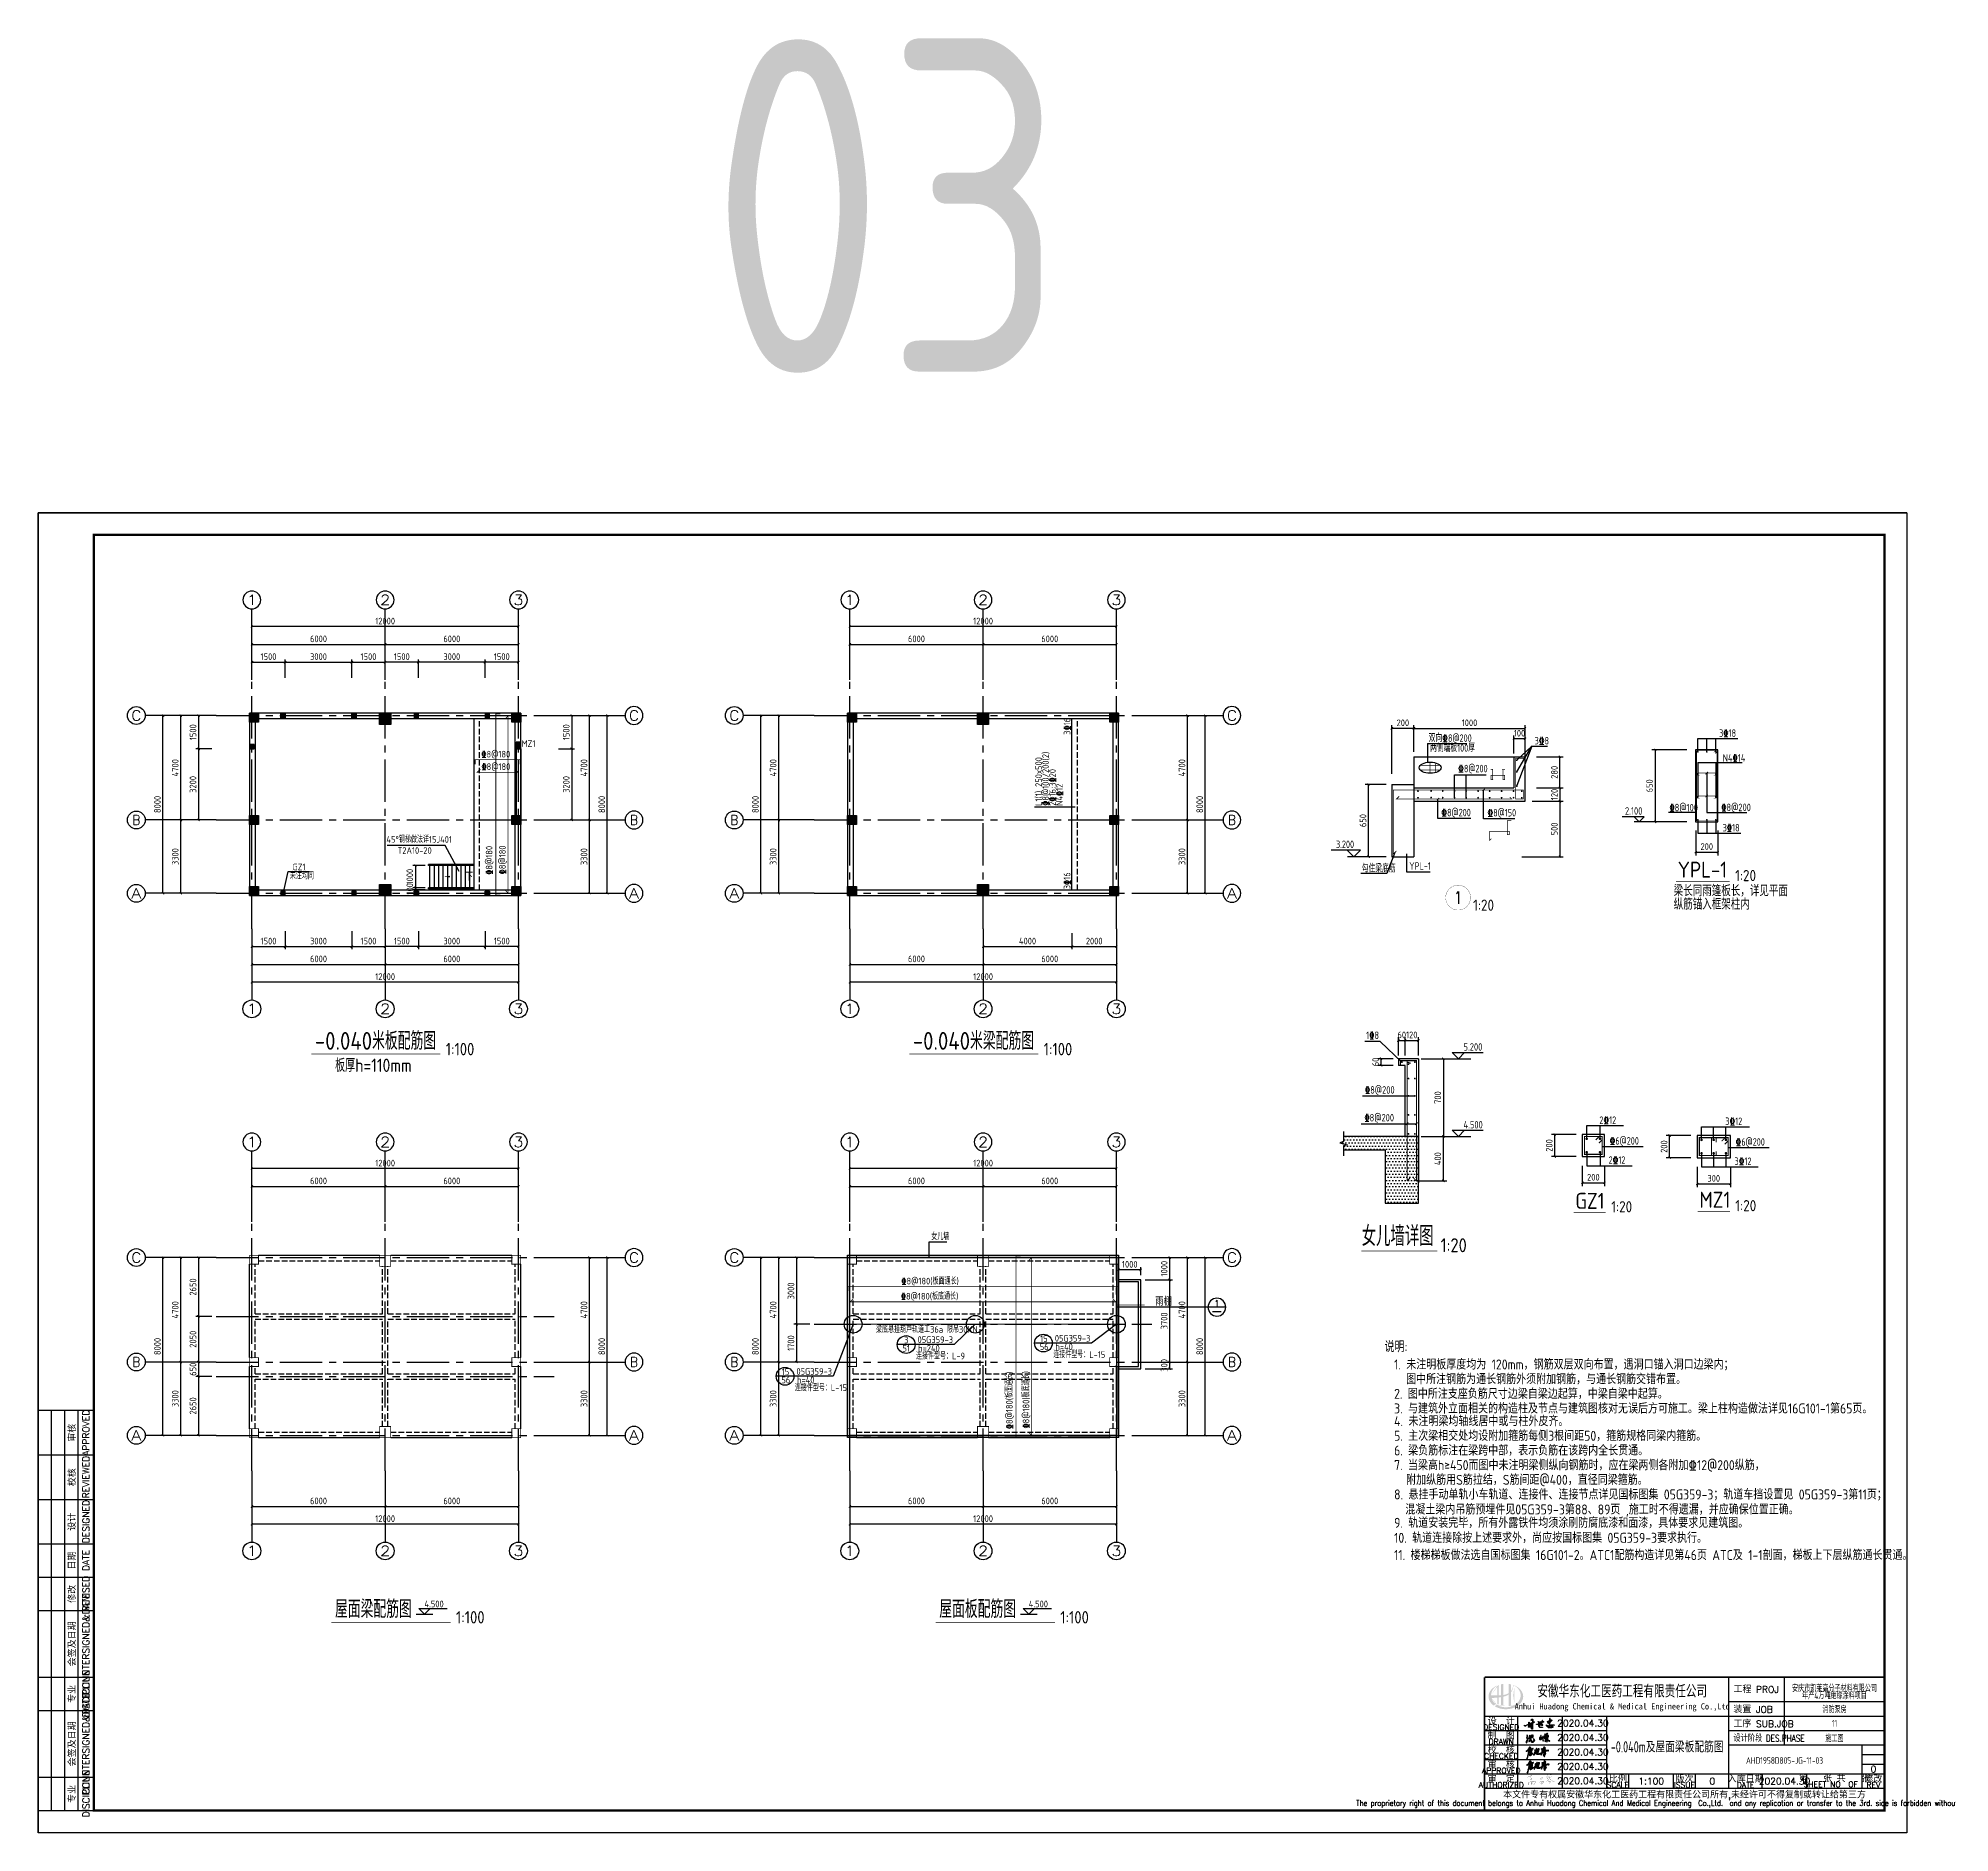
# Model space of a CAD drawing. Header units: millimetres. Extents: x 893615 to 896608, y 39650 to 40458.
# Drawn here: x 895747 to 896608, y 39650 to 40458 of the extents above; entities that cross this region are included whole.
import ezdxf
from ezdxf.enums import TextEntityAlignment as Align

# ---------------------------------------------------------------- set-up
doc = ezdxf.new("R2010")
doc.units = ezdxf.units.MM
doc.header["$LTSCALE"] = 1000
doc.header["$MEASUREMENT"] = 0
for name, pattern in [('( Hidden )', [0.375, 0.25, -0.125]), ('2', [18.5, 12, -3, 0.5, -3]), ('3', [500, 300, -200]), ('4', [5, 1.5, -1, 1.5, -1]), ('CENTER2', [28.575, 19.05, -3.175, 3.175, -3.175]), ('DASH', [0.35, 0.25, -0.1])]:
    doc.linetypes.add(name, pattern=pattern)
for name, color, linetype in [('1303', 7, 'Continuous'), ('1307', 7, 'Continuous'), ('1534', 7, 'Continuous'), ('2', 2, 'Continuous'), ('21', 3, '4'), ('22', 1, 'Continuous'), ('AXIS', 3, 'Continuous'), ('AXIS_TEXT', 7, 'Continuous'), ('BEAM_DE', 7, 'Continuous'), ('CC', 1, 'Continuous'), ('COLU', 2, 'Continuous'), ('COLU_HATCH', 251, 'Continuous'), ('DIM', 7, 'Continuous'), ('DIM_ELEV', 3, 'Continuous'), ('DIM_IDEN', 3, 'Continuous'), ('DIM_LEAD', 3, 'Continuous'), ('DIM_SYMB', 3, 'Continuous'), ('DOTE', 1, 'Continuous'), ('HATCH', 8, 'Continuous'), ('OTHER', 7, 'Continuous'), ('Prof', 2, 'Continuous'), ('PUB_DIM', 3, 'Continuous'), ('PUB_TEXT', 7, 'Continuous'), ('REIN', 1, 'Continuous'), ('TEXT', 4, 'Continuous'), ('WALL', 9, 'Continuous'), ('WINDOW', 4, 'Continuous'), ('中文', 7, 'Continuous'), ('文字', 7, 'Continuous'), ('构造柱', 3, 'Continuous'), ('柱', 2, 'Continuous'), ('标注', 4, 'Continuous'), ('标注尺寸', 252, 'Continuous'), ('梁', 4, 'Continuous'), ('梁虚线', 134, '3'), ('梁集中标注', 2, 'Continuous'), ('梁集中标注竖向', 2, 'Continuous'), ('楼板正筋文字', 7, 'Continuous'), ('楼板正筋钢筋', 24, 'Continuous'), ('楼板负筋文字', 7, 'Continuous'), ('楼板负筋钢筋', 1, 'Continuous'), ('水平标注', 2, 'Continuous'), ('独立基础', 2, 'Continuous'), ('钢筋线', 1, 'Continuous')]:
    doc.layers.add(name, color=color, linetype=linetype)
doc.styles.add('_HZTXT', font='txt.shx', dxfattribs={"width": 0.8, "bigfont": 'HZTXT.shx'})
doc.styles.add('_TCH_AXIS', font='COMPLEX', dxfattribs={"bigfont": 'GBCBIG'})
doc.styles.add('_TCH_DIM', font='SIMPLEX', dxfattribs={"bigfont": 'GBCBIG'})
doc.styles.add('_TCH_LABEL', font='COMPLEX', dxfattribs={"bigfont": 'GBCBIG'})
doc.styles.add('COMP', font='COMPLEX', dxfattribs={"bigfont": 'hztxt'})
doc.styles.add('COMPLEX', font='COMPLEX')
doc.styles.add('ECEC_TK', font='txt_l.shx', dxfattribs={"bigfont": 'hztxt_l.shx'})
doc.styles.add('ECEC_TQ', font='txt_l.shx', dxfattribs={"bigfont": 'hztxt_l.shx'})
doc.styles.add('ECEC_TQ_S', font='')
doc.styles.add('GBHZ', font='gbenor.shx', dxfattribs={"width": 0.9, "bigfont": 'gbcbig.shx'})
doc.styles.add('TS', font='tssdeng.shx', dxfattribs={"width": 0.8, "height": 2.5, "bigfont": 'tssdchn.shx'})
doc.styles.add('TSSD_REIN', font='tssdeng.shx', dxfattribs={"width": 0.7, "bigfont": 'tssdchn.shx'})
doc.styles.get('ECEC_TQ_S').set_extended_font_data('SimSun')
doc.dimstyles.new('Y100', dxfattribs={"dimscale": 0, "dimtxt": 3, "dimasz": 0.01, "dimexe": 1.2, "dimexo": 2, "dimgap": 1, "dimtad": 1, "dimdec": 0, "dimlfac": 100, "dimzin": 0, "dimdsep": 46, "dimtxsty": 'GBHZ', "dimblk": 'DX', "dimcen": 0.09, "dimdle": 1, "dimclrd": 7, "dimclre": 7, "dimclrt": 7, "dimadec": 0, "dimazin": 0, "dimtfac": 1, "dimtdec": 0, "dimtix": 1, "dimtmove": 2, "dimatfit": 3, "dimldrblk": 'DX', "dimfxl": 0, "dimtolj": 1, "dimtzin": 0, "dimarcsym": 0})
doc.dimstyles.new('Y20', dxfattribs={"dimscale": 0, "dimtxt": 3, "dimasz": 0.01, "dimexe": 1.5, "dimexo": 0.03, "dimgap": 1, "dimtad": 1, "dimdec": 0, "dimlfac": 20, "dimzin": 0, "dimdsep": 46, "dimtxsty": 'GBHZ', "dimblk1": 'DX', "dimblk2": 'DX', "dimsah": 1, "dimcen": 0.09, "dimdle": 1, "dimadec": 0, "dimazin": 0, "dimtfac": 1, "dimtdec": 0, "dimtix": 1, "dimtmove": 2, "dimatfit": 3, "dimldrblk": 'DX', "dimfxl": 0, "dimtolj": 1, "dimtzin": 0, "dimarcsym": 0})

msp = doc.modelspace()

# ---------------------------------------------------------------- texts
for s, height, style, width, p in [('双向%%1328@200', 3.375, 'GBHZ', 0.9, (896373.288, 40141.011)), ('%%1328@200', 3.375, 'GBHZ', 0.8, (896344.638, 39982.723)), ('%%1328@200', 3.375, 'GBHZ', 0.8, (896344.376, 39970.198)), ('设计阶段 DES.PHASE', 3, 'ECEC_TQ', 0.8, (896510.431, 39691.145))]:
    msp.add_text(s, height=height, dxfattribs=dict(style=style, width=width)).set_placement(p)
at = {"color": 3, "linetype": 'Continuous', "style": 'GBHZ', "width": 0.9}
for s, p in [('3', (896137.122, 39870.38)), ('05G359-3', (896143.201, 39870.504)), ('56', (896198.216, 39867.322)), ('15', (896198.403, 39870.997)), ('05G359-3', (896204.99, 39871.165)), ('h=40', (896205.269, 39867.329)), ('51', (896136.428, 39866.661)), ('连接件型号：L-9', (896142.495, 39863.174)), ('h=240', (896143.481, 39866.669)), ('连接件型号：L-15', (896204.284, 39863.835)), ('56', (896081.92, 39852.378)), ('15', (896082.107, 39856.052)), ('05G359-3', (896088.694, 39856.22)), ('h=40', (896088.973, 39852.385)), ('连接件型号：L-15', (896087.988, 39848.89))]:
    msp.add_text(s, height=3, rotation=360, dxfattribs=at).set_placement(p)
for s, height, style, p in [('说明:', 5, 'GBHZ', (896353.374, 39866.39)), ('1. 未注明板厚度均为 120mm，钢筋双层双向布置，遇洞口锚入洞口边梁内；', 4.5, 'GBHZ', (896357.706, 39858.608)), ('图中所注钢筋为通长钢筋外须附加钢筋，与通长钢筋交错布置。', 4.5, 'GBHZ', (896363.115, 39852.008)), ('2. 图中所注支座负筋尺寸边梁自梁边起算，中梁自梁中起算。', 4.5, 'GBHZ', (896357.706, 39845.408)), ('3. 与建筑外立面相关的构造柱及节点与建筑图核对无误后方可施工。梁上柱构造做法详见16G101-1第65页。', 4.5, 'GBHZ', (896357.706, 39838.808)), ('4. 未注明梁均轴线居中或与柱外皮齐。', 4.5, 'GBHZ', (896357.706, 39833.108)), ('5. 主次梁相交处均设附加箍筋每侧3根间距50，箍筋规格同梁内箍筋。', 4.5, 'GBHZ', (896357.706, 39826.508)), ('7. 当梁高h≥450而图中未注明梁侧纵向钢筋时，应在梁两侧各附加%%13212@200纵筋，', 4.5, 'GBHZ', (896357.706, 39813.308)), ('6. 梁负筋标注在梁跨中部，表示负筋在该跨内全长贯通。', 4.5, 'GBHZ', (896357.706, 39819.908)), ('附加纵筋用S筋拉结，S筋间距@400，直径同梁箍筋。', 4.5, 'GBHZ', (896363.115, 39806.708)), ('8. 悬挂手动单轨小车轨道、连接件、连接节点详见国标图集 05G359-3；轨道车挡设置见 05G359-3第11页；', 4.5, 'GBHZ', (896357.706, 39800.108)), ('混凝土梁内吊筋预埋件见05G359-3第88、89页 ,施工时不得遗漏，并应确保位置正确。', 4.5, 'GBHZ', (896362.768, 39793.358)), ('10. 轨道连接除按上述要求外，尚应按国标图集 05G359-3要求执行。', 4.5, 'GBHZ', (896357.706, 39780.608)), ('9. 轨道安装完毕，所有外露铁件均须涂刷防腐底漆和面漆，具体要求见建筑图。', 4.5, 'GBHZ', (896357.706, 39787.358)), ('11. 楼梯梯板做法选自国标图集 16G101-2。ATC1配筋构造详见第46页 ATC及 1-1剖面，梯板上下层纵筋通长贯通。', 4.5, 'GBHZ', (896357.706, 39772.858)), ('工程 PROJ', 3, 'ECEC_TQ', (896510.431, 39713.145)), ('装置 JOB', 3, 'ECEC_TQ', (896510.431, 39704.145)), ('工序 SUB.JOB', 3, 'ECEC_TQ', (896510.431, 39697.645))]:
    msp.add_text(s, height=height, dxfattribs=dict(style=style)).set_placement(p)
at = {"style": 'ECEC_TK'}
for s, p in [('APPROVED', (895768.931, 39830.145)), ('审核', (895762.431, 39830.145)), ('REVIEWED', (895768.931, 39810.145)), ('校核', (895762.431, 39810.145)), ('设计', (895762.431, 39790.145)), ('DESIGNED', (895768.931, 39790.145)), ('日期', (895762.431, 39772.645)), ('DATE', (895768.931, 39772.645)), ('修改', (895762.431, 39757.645)), ('REVISED', (895768.931, 39757.645)), ('COUNTERSIGNED&DATE', (895768.931, 39735.145)), ('会签及日期', (895762.431, 39735.145)), ('专业', (895762.431, 39712.645)), ('DISCIPLINE', (895768.931, 39712.645)), ('COUNTERSIGNED&DATE', (895768.931, 39690.145)), ('会签及日期', (895762.431, 39690.145)), ('DISCIPLINE', (895768.931, 39667.645)), ('专业', (895762.431, 39667.645))]:
    msp.add_text(s, height=3, rotation=90, dxfattribs=at).set_placement(p, align=Align.MIDDLE)
for s, height, style, width, p in [('安徽华东化工医药工程有限责任公司', 5, 'ECEC_TQ_S', 0.7, (896460.38, 39714.145)), ('Anhui Huadong Chemical & Medical Engineering Co.,Ltd', 2.8, 'ECEC_TQ_S', 0.85, (896460.38, 39706.645)), ('The proprietary right of this document belongs to Anhui Huadong Chemical And Medical Engineering  Co.,Ltd.  and any replication or transfer to the 3rd. side is forbidden without its permission. ', 2.5, 'ECEC_TQ', 0.72, (896488.431, 39663.145))]:
    msp.add_text(s, height=height, dxfattribs=dict(style=style, width=width)).set_placement(p, align=Align.MIDDLE)
at = {"style": 'ECEC_TQ'}
for s, height, p in [('DESIGNED', 2.5, (896405.931, 39697.645)), ('设  计', 3, (896405.931, 39700.645)), ('DRAWN', 2.5, (896405.931, 39691.145)), ('校  核', 3, (896405.931, 39687.645)), ('制  图', 3, (896405.931, 39694.145)), ('CHECKED', 2.5, (896405.931, 39684.645)), ('审  核', 3, (896405.931, 39681.145)), ('AUTHORIZED', 2.5, (896405.931, 39671.645)), ('APPROVED', 2.5, (896405.931, 39678.145)), ('审  定', 3, (896405.931, 39674.645)), ('SCALE', 2.5, (896458.431, 39671.645)), ('比例', 3, (896458.431, 39674.645)), ('ISSUE', 2.5, (896488.431, 39671.645)), ('版次', 3, (896488.431, 39674.645)), ('入库日期', 3, (896515.931, 39674.645)), ('DATE', 2.5, (896515.931, 39671.645)), ('第   张 共   张', 3, (896555.931, 39674.895)), ('SHEET NO  OF  ', 2.5, (896555.931, 39671.895)), ('修改', 3, (896573.431, 39674.645)), ('REV', 2.5, (896573.431, 39671.645)), ('本文件专有权属安徽华东化工医药工程有限责任公司所有,未经许可不得复制或转让给第三方', 3, (896488.431, 39667.145))]:
    msp.add_text(s, height=height, dxfattribs=at).set_placement(p, align=Align.MIDDLE)
for tag, text, p in [('2020.04.30', ' ', (896442.675, 39699.473)), ('2020.04.30', ' ', (896442.675, 39692.973)), ('2020.04.30', ' ', (896442.675, 39686.473)), ('2020.04.30', ' ', (896442.675, 39679.973)), ('2020.04.30', ' ', (896442.675, 39673.473)), ('1:100', '1:100', (896473.431, 39673.395)), ('0', '0', (896500.931, 39673.395)), ('2020.04.30', ' ', (896533.431, 39673.395)), ('0', '0', (896573.431, 39678.812))]:
    msp.add_attdef(tag, text=text, height=3, dxfattribs=at).set_placement(p, align=Align.MIDDLE)
at = {"layer": '1534', "style": 'GBHZ', "width": 0.8}
for s, p in [('1%%1328', (896345.152, 40007.305)), ('5.200', (896388.968, 40002.058)), ('4.500', (896388.968, 39967.058))]:
    msp.add_text(s, height=3.375, dxfattribs=at).set_placement(p)
at = {"layer": 'AXIS', "style": 'TSSD_REIN', "width": 0.7}
for s, p in [('安庆市凯莱高分子材料有限公司', (896555.931, 39715.421)), ('年产4万吨绝缘涂料项目', (896555.931, 39712.19)), ('消防泵房', (896555.931, 39705.895)), ('11', (896555.931, 39699.395)), ('施工图', (896555.931, 39692.895)), ('AHD1958D805-JG-11-03', (896533.439, 39682.662))]:
    msp.add_text(s, height=3, dxfattribs=at).set_placement(p, align=Align.MIDDLE)
at = {"layer": 'DIM', "style": 'GBHZ', "width": 0.9}
for s, p in [('2%%13212', (896450.085, 39969.11)), ('3%%13212', (896506.779, 39968.608)), ('%%1326@200', (896454.7, 39959.793)), ('%%1326@200', (896511.394, 39959.291)), ('2%%13212', (896454.24, 39951.143)), ('3%%13212', (896510.934, 39950.641))]:
    msp.add_text(s, height=3.375, dxfattribs=at).set_placement(p)
at = {"layer": 'PUB_DIM', "style": '_HZTXT', "width": 0.8}
msp.add_text('雨棚', height=3.5, dxfattribs=at).set_placement((896250.165, 39887.321))
at = {"layer": 'PUB_TEXT', "color": 3, "style": 'GBHZ'}
for s, width, p in [('2.100', 0.8, (896461.624, 40108.236)), ('3.200', 0.9, (896331.551, 40093.237))]:
    msp.add_text(s, height=3.375, dxfattribs=dict(at, width=width)).set_placement(p)
at = {"layer": 'PUB_TEXT', "color": 0, "style": '_TCH_DIM'}
msp.add_text('下', height=3.376, dxfattribs=at).set_placement((895939.705, 40078.618))
at = {"layer": 'PUB_TEXT', "style": '_TCH_LABEL', "width": 1.555556}
msp.add_text('1', height=5.591, dxfattribs=at).set_placement((896384.655, 40068.142), (896388.383, 40068.142), align=Align.FIT)
at = {"layer": 'PUB_TEXT', "style": 'TS', "width": 0.7}
msp.add_text('-0.040m及屋面梁板配筋图', height=5, dxfattribs=at).set_placement((896480.597, 39689.06), align=Align.MIDDLE)
at = {"layer": 'TEXT', "linetype": '2', "style": 'GBHZ', "width": 0.9}
msp.add_text('梁底悬挂葫芦轨道工36a 限吊30KN    ', height=3, dxfattribs=at).set_placement((896124.53, 39875.142))
at = {"layer": '中文', "color": 1, "style": 'GBHZ', "width": 0.8}
for p in [(896503.958, 40143.244), (896505.555, 40100.694)]:
    msp.add_text('3%%13218', height=3.375, dxfattribs=at).set_placement(p)
at = {"layer": '文字', "color": 6, "style": 'GBHZ'}
for s, height, p in [('YPL-1', 7.2, (896485.345, 40079.91)), ('梁长同雨篷板长，详见平面', 5.04, (896483.548, 40071.553)), ('1:20', 5.04, (896511.203, 40078.331)), ('1:20', 5.04, (896393.268, 40064.991)), ('纵筋锚入框架柱内', 5.04, (896483.548, 40065.526)), ('-0.040米板配筋图', 8, (895871.932, 40002.473)), ('-0.040米梁配筋图', 8, (896141.067, 40002.473)), ('板厚h=110mm', 6, (895881.055, 39992.487)), ('1:100', 5.6, (895930.85, 39999.957)), ('1:100', 5.6, (896199.985, 39999.957)), ('GZ1', 7.2, (896439.282, 39930.889)), ('1:20', 5.04, (896455.441, 39929.31)), ('MZ1', 7.2, (896495.131, 39931.382)), ('1:20', 5.04, (896511.29, 39929.804)), ('女儿墙详图', 9, (896343.106, 39914.134, 0.065)), ('1:20', 6.3, (896378.645, 39911.353, 0.065)), ('屋面梁配筋图', 8, (895881.005, 39746.817)), ('1:100', 5.6, (895935.465, 39744.301)), ('屋面板配筋图', 8, (896152.991, 39746.817)), ('1:100', 5.6, (896207.452, 39744.301))]:
    msp.add_text(s, height=height, dxfattribs=at).set_placement(p)
at = {"layer": '文字', "linetype": 'Continuous', "lineweight": -2, "style": 'GBHZ', "width": 0.9}
for s, p in [('女儿墙', (896149.363, 39916.848)), ('4.500', (895921.281, 39751.598)), ('4.500', (896193.268, 39751.598))]:
    msp.add_text(s, height=3, dxfattribs=at).set_placement(p)
at = {"layer": '构造柱', "style": 'GBHZ', "width": 0.9}
for s, p in [('MZ1', (895964.994, 40138.734)), ('GZ1', (895861.886, 40083.245)), ('未注均同', (895860.704, 40079.24))]:
    msp.add_text(s, height=3, dxfattribs=at).set_placement(p)
at = {"layer": '梁集中标注', "style": 'GBHZ', "width": 0.9}
msp.add_text('03', height=150, dxfattribs=at).set_placement((896049.871, 40307.128))
at = {"layer": '梁集中标注竖向', "color": 1, "style": 'GBHZ', "width": 0.9}
for s, p in [('3%%13216', (896212, 40144.186)), ('2%%13216;3%%13220', (896205.46, 40112.219)), ('3%%13216', (896212, 40074.709))]:
    msp.add_text(s, height=3, rotation=90, dxfattribs=at).set_placement(p)
at = {"layer": '梁集中标注竖向', "style": 'GBHZ', "width": 0.9}
for s, p in [('L1(1) 250x500', (896199.21, 40112.219)), ('%%1328@100/200(2)', (896202.335, 40112.219)), ('N4%%13212', (896208.585, 40112.219))]:
    msp.add_text(s, height=3, rotation=90, dxfattribs=at).set_placement(p)
for s, p in [('45°钢梯做法详15J401', (895904.135, 40095.6)), ('T2A10-20', (895909.133, 40090.626))]:
    msp.add_text(s, height=3, dxfattribs=at).set_placement(p)
at = {"layer": '楼板正筋文字', "style": 'GBHZ', "width": 0.9}
for s, height, p in [('两侧端板100厚', 3.375, (896373.927, 40136.573)), ('%%1328@180', 3, (895946.927, 40128.359)), ('%%1328@200', 3.375, (896386.52, 40127.314)), ('%%1328@180(板底通长)', 3, (896135.719, 39890.061))]:
    msp.add_text(s, height=height, dxfattribs=at).set_placement(p)
at = {"layer": '楼板正筋文字', "color": 1, "style": 'GBHZ', "width": 0.9}
for s, p in [('3%%1328', (896420.942, 40139.831)), ('%%1328@150', (896399.725, 40107.425)), ('勾住梁底筋', (896343.177, 40082.339)), ('YPL-1', (896364.545, 40083.478))]:
    msp.add_text(s, height=3.375, dxfattribs=at).set_placement(p)
at = {"layer": '楼板正筋文字', "style": 'GBHZ', "width": 0.9}
for s, height, rotation, p in [('%%1328@200', 3.375, 0, (896378.953, 40107.518)), ('%%1328@180', 3, 90, (895957.845, 40081.404)), ('%%1328@180(板底通长)', 3, 90, (896193.524, 39832.034))]:
    msp.add_text(s, height=height, rotation=rotation, dxfattribs=at).set_placement(p)
at = {"layer": '楼板负筋文字', "style": 'GBHZ', "width": 0.9}
for s, p in [('%%1328@180', (895946.893, 40133.974)), ('%%1328@180(板面通长)', (896135.934, 39896.868))]:
    msp.add_text(s, height=3, dxfattribs=at).set_placement(p)
for s, p in [('%%1328@180', (895951.886, 40081.229)), ('%%1328@180(板面通长)', (896186.031, 39831.77))]:
    msp.add_text(s, height=3, rotation=90, dxfattribs=at).set_placement(p)
at = {"layer": '水平标注', "color": 1, "style": 'GBHZ', "width": 0.8}
for s, p in [('N4%%13214', (896505.631, 40132.104)), ('\x848@100', (896481.672, 40109.769)), ('\x848@200', (896504.995, 40109.821))]:
    msp.add_text(s, height=3.375, dxfattribs=at).set_placement(p)

# ---------------------------------------------------------------- blocks, each defined once
blk = doc.blocks.new('DX')
at = {"color": 0, "linetype": 'ByBlock', "const_width": 40}
blk.add_lwpolyline([(-54, -51), (46, 49)], dxfattribs=at)
blk = doc.blocks.new('*D173')
at = {"layer": 'Defpoints', "color": 0, "linetype": 'ByBlock'}
for p in [(896369.92, 39998.46), (896369.92, 39963.46), (896379.87, 39963.46)]:
    blk.add_point(p, dxfattribs=at)
at = {"layer": 'DIM', "color": 0, "linetype": 'ByBlock', "lineweight": -2}
for p, q in [((896369.95, 39998.46), (896381.37, 39998.46)), ((896379.87, 39998.45), (896379.87, 39963.47)), ((896369.95, 39963.46), (896381.37, 39963.46))]:
    blk.add_line(p, q, dxfattribs=at)
at = {"layer": 'DIM', "color": 0, "linetype": 'ByBlock', "lineweight": -2, "xscale": 0.01, "yscale": 0.01, "zscale": 0.01}
for p, rotation in [((896379.87, 39998.46), 90), ((896379.87, 39963.46), 270)]:
    blk.add_blockref('DX', p, dxfattribs=dict(at, rotation=rotation))
at = {"layer": 'DIM', "color": 0, "linetype": 'ByBlock', "insert": (896377.37, 39980.96), "char_height": 3, "attachment_point": 5, "rotation": 90, "style": 'GBHZ'}
blk.add_mtext('\\A1;700', dxfattribs=at)
blk = doc.blocks.new('*D174')
at = {"layer": 'Defpoints', "color": 0, "linetype": 'ByBlock'}
for p in [(896351.84, 39998.46), (896357.35, 39998.46), (896357.35, 39995.46)]:
    blk.add_point(p, dxfattribs=at)
at = {"layer": 'DIM', "color": 0, "linetype": 'ByBlock', "lineweight": -2}
for p, q in [((896357.32, 39998.46), (896350.34, 39998.46)), ((896357.32, 39995.46), (896350.34, 39995.46)), ((896351.84, 39998.47), (896351.84, 39998.48)), ((896351.84, 39995.46), (896351.84, 39998.46)), ((896351.84, 39995.45), (896351.84, 39995.44))]:
    blk.add_line(p, q, dxfattribs=at)
at = {"layer": 'DIM', "color": 0, "linetype": 'ByBlock', "lineweight": -2, "xscale": 0.01, "yscale": 0.01, "zscale": 0.01}
for p, rotation in [((896351.84, 39998.46), 270), ((896351.84, 39995.46), 90)]:
    blk.add_blockref('DX', p, dxfattribs=dict(at, rotation=rotation))
at = {"layer": 'DIM', "color": 0, "linetype": 'ByBlock', "insert": (896349.34, 39996.96), "char_height": 3, "attachment_point": 5, "rotation": 90, "style": 'GBHZ'}
blk.add_mtext('\\A1;60', dxfattribs=at)
blk = doc.blocks.new('*D175')
at = {"layer": 'Defpoints', "color": 0}
for p in [(896442.39, 39950.28), (896452.39, 39950.28), (896452.39, 39942.61)]:
    blk.add_point(p, dxfattribs=at)
at = {"layer": 'DIM', "color": 0, "lineweight": -2}
for p, q in [((896442.39, 39950.25), (896442.39, 39941.11)), ((896452.39, 39950.25), (896452.39, 39941.11)), ((896442.4, 39942.61), (896452.38, 39942.61))]:
    blk.add_line(p, q, dxfattribs=at)
at = {"layer": 'DIM', "color": 0, "lineweight": -2, "xscale": 0.01, "yscale": 0.01, "zscale": 0.01, "rotation": 180}
blk.add_blockref('DX', (896442.39, 39942.61), dxfattribs=at)
at = {"layer": 'DIM', "color": 0, "lineweight": -2, "xscale": 0.01, "yscale": 0.01, "zscale": 0.01}
blk.add_blockref('DX', (896452.39, 39942.61), dxfattribs=at)
at = {"layer": 'DIM', "color": 0, "insert": (896447.39, 39945.11), "char_height": 3, "attachment_point": 5, "style": 'GBHZ'}
blk.add_mtext('\\A1;200', dxfattribs=at)
blk = doc.blocks.new('*D176')
at = {"layer": 'Defpoints', "color": 0}
for p in [(896430.02, 39964.4), (896439.65, 39964.4), (896439.65, 39954.4)]:
    blk.add_point(p, dxfattribs=at)
at = {"layer": 'DIM', "color": 0, "lineweight": -2}
for p, q in [((896439.62, 39964.4), (896428.52, 39964.4)), ((896430.02, 39954.41), (896430.02, 39964.39)), ((896439.62, 39954.4), (896428.52, 39954.4))]:
    blk.add_line(p, q, dxfattribs=at)
at = {"layer": 'DIM', "color": 0, "lineweight": -2, "xscale": 0.01, "yscale": 0.01, "zscale": 0.01}
for p, rotation in [((896430.02, 39964.4), 90), ((896430.02, 39954.4), 270)]:
    blk.add_blockref('DX', p, dxfattribs=dict(at, rotation=rotation))
at = {"layer": 'DIM', "color": 0, "insert": (896427.52, 39959.4), "char_height": 3, "attachment_point": 5, "rotation": 90, "style": 'GBHZ'}
blk.add_mtext('\\A1;200', dxfattribs=at)
blk = doc.blocks.new('*D177')
at = {"layer": 'Defpoints', "color": 0}
for p in [(896494.08, 39949.78), (896509.08, 39949.78), (896509.08, 39942.11)]:
    blk.add_point(p, dxfattribs=at)
at = {"layer": 'DIM', "color": 0, "lineweight": -2}
for p, q in [((896494.08, 39949.75), (896494.08, 39940.61)), ((896509.08, 39949.75), (896509.08, 39940.61)), ((896494.09, 39942.11), (896509.07, 39942.11))]:
    blk.add_line(p, q, dxfattribs=at)
at = {"layer": 'DIM', "color": 0, "lineweight": -2, "xscale": 0.01, "yscale": 0.01, "zscale": 0.01, "rotation": 180}
blk.add_blockref('DX', (896494.08, 39942.11), dxfattribs=at)
at = {"layer": 'DIM', "color": 0, "lineweight": -2, "xscale": 0.01, "yscale": 0.01, "zscale": 0.01}
blk.add_blockref('DX', (896509.08, 39942.11), dxfattribs=at)
at = {"layer": 'DIM', "color": 0, "insert": (896501.58, 39944.61), "char_height": 3, "attachment_point": 5, "style": 'GBHZ'}
blk.add_mtext('\\A1;300', dxfattribs=at)
blk = doc.blocks.new('*D178')
at = {"layer": 'Defpoints', "color": 0}
for p in [(896481.72, 39963.9), (896491.35, 39963.9), (896491.35, 39953.9)]:
    blk.add_point(p, dxfattribs=at)
at = {"layer": 'DIM', "color": 0, "lineweight": -2}
for p, q in [((896491.32, 39963.9), (896480.22, 39963.9)), ((896481.72, 39953.91), (896481.72, 39963.89)), ((896491.32, 39953.9), (896480.22, 39953.9))]:
    blk.add_line(p, q, dxfattribs=at)
at = {"layer": 'DIM', "color": 0, "lineweight": -2, "xscale": 0.01, "yscale": 0.01, "zscale": 0.01}
for p, rotation in [((896481.72, 39963.9), 90), ((896481.72, 39953.9), 270)]:
    blk.add_blockref('DX', p, dxfattribs=dict(at, rotation=rotation))
at = {"layer": 'DIM', "color": 0, "insert": (896479.22, 39958.9), "char_height": 3, "attachment_point": 5, "rotation": 90, "style": 'GBHZ'}
blk.add_mtext('\\A1;200', dxfattribs=at)
blk = doc.blocks.new('*D179')
at = {"layer": 'Defpoints', "color": 0, "linetype": 'ByBlock'}
for p in [(896359.65, 39999.88, -0.06), (896362.65, 40006.66), (896362.65, 39999.88, -0.06)]:
    blk.add_point(p, dxfattribs=at)
at = {"layer": 'DIM', "color": 0, "linetype": 'ByBlock', "lineweight": -2}
for p, q in [((896359.65, 39999.91), (896359.65, 40008.16)), ((896362.65, 39999.91), (896362.65, 40008.16)), ((896359.64, 40006.66), (896359.63, 40006.66)), ((896359.65, 40006.66), (896362.65, 40006.66)), ((896362.66, 40006.66), (896362.67, 40006.66))]:
    blk.add_line(p, q, dxfattribs=at)
at = {"layer": 'DIM', "color": 0, "linetype": 'ByBlock', "lineweight": -2, "xscale": 0.01, "yscale": 0.01, "zscale": 0.01}
blk.add_blockref('DX', (896359.65, 40006.66), dxfattribs=at)
at = {"layer": 'DIM', "color": 0, "linetype": 'ByBlock', "lineweight": -2, "xscale": 0.01, "yscale": 0.01, "zscale": 0.01, "rotation": 180}
blk.add_blockref('DX', (896362.65, 40006.66), dxfattribs=at)
at = {"layer": 'DIM', "color": 0, "linetype": 'ByBlock', "insert": (896361.15, 40009.16), "char_height": 3, "attachment_point": 5, "style": 'GBHZ'}
blk.add_mtext('\\A1;60', dxfattribs=at)
blk = doc.blocks.new('*D180')
at = {"layer": 'Defpoints', "color": 0, "linetype": 'ByBlock'}
for p in [(896362.65, 39999.88, -0.06), (896368.65, 40006.66), (896368.65, 39999.88, -0.06)]:
    blk.add_point(p, dxfattribs=at)
at = {"layer": 'DIM', "color": 0, "linetype": 'ByBlock', "lineweight": -2}
for p, q in [((896362.65, 39999.91), (896362.65, 40008.16)), ((896368.65, 39999.91), (896368.65, 40008.16)), ((896362.66, 40006.66), (896368.64, 40006.66))]:
    blk.add_line(p, q, dxfattribs=at)
at = {"layer": 'DIM', "color": 0, "linetype": 'ByBlock', "lineweight": -2, "xscale": 0.01, "yscale": 0.01, "zscale": 0.01, "rotation": 180}
blk.add_blockref('DX', (896362.65, 40006.66), dxfattribs=at)
at = {"layer": 'DIM', "color": 0, "linetype": 'ByBlock', "lineweight": -2, "xscale": 0.01, "yscale": 0.01, "zscale": 0.01}
blk.add_blockref('DX', (896368.65, 40006.66), dxfattribs=at)
at = {"layer": 'DIM', "color": 0, "linetype": 'ByBlock', "insert": (896365.65, 40009.16), "char_height": 3, "attachment_point": 5, "style": 'GBHZ'}
blk.add_mtext('\\A1;120', dxfattribs=at)
blk = doc.blocks.new('*D181')
at = {"layer": 'Defpoints', "color": 0, "linetype": 'ByBlock'}
for p in [(896371.05, 39963.46, -0.06), (896379.87, 39963.46), (896367.75, 39943.46, -0.06)]:
    blk.add_point(p, dxfattribs=at)
at = {"layer": 'DIM', "color": 0, "linetype": 'ByBlock', "lineweight": -2}
for p, q in [((896371.08, 39963.46), (896381.37, 39963.46)), ((896379.87, 39943.47), (896379.87, 39963.45)), ((896367.78, 39943.46), (896381.37, 39943.46))]:
    blk.add_line(p, q, dxfattribs=at)
at = {"layer": 'DIM', "color": 0, "linetype": 'ByBlock', "lineweight": -2, "xscale": 0.01, "yscale": 0.01, "zscale": 0.01}
for p, rotation in [((896379.87, 39963.46), 90), ((896379.87, 39943.46), 270)]:
    blk.add_blockref('DX', p, dxfattribs=dict(at, rotation=rotation))
at = {"layer": 'DIM', "color": 0, "linetype": 'ByBlock', "insert": (896377.37, 39953.46), "char_height": 3, "attachment_point": 5, "rotation": 90, "style": 'GBHZ'}
blk.add_mtext('\\A1;400', dxfattribs=at)
blk = doc.blocks.new('*D182')
at = {"color": 0, "lineweight": -2}
for p, q in [((896419.8, 40114.33), (896433.86, 40114.33)), ((896432.36, 40114.32), (896432.36, 40089.35)), ((896415.25, 40089.34), (896433.86, 40089.34))]:
    blk.add_line(p, q, dxfattribs=at)
at = {"layer": 'Defpoints', "color": 0}
for p in [(896419.77, 40114.33), (896415.22, 40089.34), (896432.36, 40089.34)]:
    blk.add_point(p, dxfattribs=at)
at = {"color": 0, "lineweight": -2, "xscale": 0.01, "yscale": 0.01, "zscale": 0.01}
for p, rotation in [((896432.36, 40114.33), 90), ((896432.36, 40089.34), 270)]:
    blk.add_blockref('DX', p, dxfattribs=dict(at, rotation=rotation))
at = {"color": 0, "insert": (896429.86, 40101.83), "char_height": 3, "attachment_point": 5, "rotation": 90, "style": 'GBHZ'}
blk.add_mtext('\\A1;500', dxfattribs=at)
blk = doc.blocks.new('*D183')
at = {"color": 0, "lineweight": -2}
for p, q in [((896411.65, 40142.41), (896411.64, 40142.41)), ((896411.66, 40135.82), (896411.66, 40143.91)), ((896416.64, 40142.41), (896411.66, 40142.41)), ((896416.64, 40135.82), (896416.64, 40143.91)), ((896416.65, 40142.41), (896416.66, 40142.41))]:
    blk.add_line(p, q, dxfattribs=at)
at = {"layer": 'Defpoints', "color": 0}
for p in [(896411.66, 40142.41), (896411.66, 40135.79), (896416.64, 40135.79)]:
    blk.add_point(p, dxfattribs=at)
at = {"color": 0, "lineweight": -2, "xscale": 0.01, "yscale": 0.01, "zscale": 0.01}
blk.add_blockref('DX', (896411.66, 40142.41), dxfattribs=at)
at = {"color": 0, "lineweight": -2, "xscale": 0.01, "yscale": 0.01, "zscale": 0.01, "rotation": 180}
blk.add_blockref('DX', (896416.64, 40142.41), dxfattribs=at)
at = {"color": 0, "insert": (896414.15, 40144.91), "char_height": 3, "attachment_point": 5, "style": 'GBHZ'}
blk.add_mtext('\\A1;100', dxfattribs=at)
blk = doc.blocks.new('*D184')
at = {"color": 0, "lineweight": -2}
for p, q in [((896356.66, 40126.63), (896356.66, 40148.59)), ((896366.63, 40147.09), (896356.67, 40147.09)), ((896366.64, 40136.59), (896366.64, 40148.59))]:
    blk.add_line(p, q, dxfattribs=at)
at = {"layer": 'Defpoints', "color": 0}
for p in [(896356.66, 40147.09), (896366.64, 40136.56), (896356.66, 40126.6)]:
    blk.add_point(p, dxfattribs=at)
at = {"color": 0, "lineweight": -2, "xscale": 0.01, "yscale": 0.01, "zscale": 0.01, "rotation": 180}
blk.add_blockref('DX', (896356.66, 40147.09), dxfattribs=at)
at = {"color": 0, "lineweight": -2, "xscale": 0.01, "yscale": 0.01, "zscale": 0.01}
blk.add_blockref('DX', (896366.64, 40147.09), dxfattribs=at)
at = {"color": 0, "insert": (896361.65, 40149.59), "char_height": 3, "attachment_point": 5, "style": 'GBHZ'}
blk.add_mtext('\\A1;200', dxfattribs=at)
blk = doc.blocks.new('*D185')
at = {"color": 0, "lineweight": -2}
for p, q in [((896366.64, 40136.56), (896366.64, 40148.59)), ((896366.65, 40147.09), (896416.63, 40147.09)), ((896416.64, 40131.58), (896416.64, 40148.59))]:
    blk.add_line(p, q, dxfattribs=at)
at = {"layer": 'Defpoints', "color": 0}
for p in [(896416.64, 40147.09), (896366.64, 40136.53), (896416.64, 40131.55)]:
    blk.add_point(p, dxfattribs=at)
at = {"color": 0, "lineweight": -2, "xscale": 0.01, "yscale": 0.01, "zscale": 0.01, "rotation": 180}
blk.add_blockref('DX', (896366.64, 40147.09), dxfattribs=at)
at = {"color": 0, "lineweight": -2, "xscale": 0.01, "yscale": 0.01, "zscale": 0.01}
blk.add_blockref('DX', (896416.64, 40147.09), dxfattribs=at)
at = {"color": 0, "insert": (896391.64, 40149.59), "char_height": 3, "attachment_point": 5, "style": 'GBHZ'}
blk.add_mtext('\\A1;1000', dxfattribs=at)
blk = doc.blocks.new('*D186')
at = {"color": 0, "lineweight": -2}
for p, q in [((896354.09, 40121.85), (896344.69, 40121.85)), ((896346.19, 40089.35), (896346.19, 40121.84)), ((896354.09, 40089.34), (896344.69, 40089.34))]:
    blk.add_line(p, q, dxfattribs=at)
at = {"layer": 'Defpoints', "color": 0}
for p in [(896346.19, 40121.85), (896354.12, 40121.85), (896354.12, 40089.34)]:
    blk.add_point(p, dxfattribs=at)
at = {"color": 0, "lineweight": -2, "xscale": 0.01, "yscale": 0.01, "zscale": 0.01}
for p, rotation in [((896346.19, 40121.85), 90), ((896346.19, 40089.34), 270)]:
    blk.add_blockref('DX', p, dxfattribs=dict(at, rotation=rotation))
at = {"color": 0, "insert": (896343.69, 40105.6), "char_height": 3, "attachment_point": 5, "rotation": 90, "style": 'GBHZ'}
blk.add_mtext('\\A1;650', dxfattribs=at)
blk = doc.blocks.new('*D189')
at = {"color": 0, "lineweight": -2}
for p, q in [((896421.79, 40134.33), (896433.85, 40134.33)), ((896432.35, 40120.33), (896432.35, 40134.32)), ((896421.79, 40120.32), (896433.85, 40120.32))]:
    blk.add_line(p, q, dxfattribs=at)
at = {"layer": 'Defpoints', "color": 0}
for p in [(896421.76, 40134.33), (896432.35, 40134.33), (896421.76, 40120.32)]:
    blk.add_point(p, dxfattribs=at)
at = {"color": 0, "lineweight": -2, "xscale": 0.01, "yscale": 0.01, "zscale": 0.01}
for p, rotation in [((896432.35, 40134.33), 90), ((896432.35, 40120.32), 270)]:
    blk.add_blockref('DX', p, dxfattribs=dict(at, rotation=rotation))
at = {"color": 0, "insert": (896429.85, 40127.32), "char_height": 3, "attachment_point": 5, "rotation": 90, "style": 'GBHZ'}
blk.add_mtext('\\A1;280', dxfattribs=at)
blk = doc.blocks.new('*D190')
at = {"color": 0, "lineweight": -2}
for p, q in [((896423.79, 40120.32), (896433.86, 40120.32)), ((896432.36, 40120.31), (896432.36, 40114.34)), ((896419.8, 40114.33), (896433.86, 40114.33))]:
    blk.add_line(p, q, dxfattribs=at)
at = {"layer": 'Defpoints', "color": 0}
for p in [(896423.76, 40120.32), (896419.77, 40114.33), (896432.36, 40114.33)]:
    blk.add_point(p, dxfattribs=at)
at = {"color": 0, "lineweight": -2, "xscale": 0.01, "yscale": 0.01, "zscale": 0.01}
for p, rotation in [((896432.36, 40120.32), 90), ((896432.36, 40114.33), 270)]:
    blk.add_blockref('DX', p, dxfattribs=dict(at, rotation=rotation))
at = {"color": 0, "insert": (896429.86, 40117.32), "char_height": 3, "attachment_point": 5, "rotation": 90, "style": 'GBHZ'}
blk.add_mtext('\\A1;120', dxfattribs=at)
blk = doc.blocks.new('*D191')
at = {"color": 0, "lineweight": -2}
for p, q in [((896489.44, 40137.47), (896473.66, 40137.47)), ((896475.16, 40137.46), (896475.16, 40104.98)), ((896489.44, 40104.97), (896473.66, 40104.97))]:
    blk.add_line(p, q, dxfattribs=at)
at = {"layer": 'Defpoints', "color": 0}
for p in [(896489.47, 40137.47), (896475.16, 40104.97), (896489.47, 40104.97)]:
    blk.add_point(p, dxfattribs=at)
at = {"color": 0, "lineweight": -2, "xscale": 0.01, "yscale": 0.01, "zscale": 0.01}
for p, rotation in [((896475.16, 40137.47), 90), ((896475.16, 40104.97), 270)]:
    blk.add_blockref('DX', p, dxfattribs=dict(at, rotation=rotation))
at = {"color": 0, "insert": (896472.66, 40121.22), "char_height": 3, "attachment_point": 5, "rotation": 90, "style": 'GBHZ'}
blk.add_mtext('\\A1;650', dxfattribs=at)
blk = doc.blocks.new('_reinbk')
blk.add_line((0, 0), (0, 0))
blk = doc.blocks.new('*D192')
at = {"color": 0, "lineweight": -2}
for p, q in [((896493.44, 40101.12), (896493.44, 40089.9)), ((896503.44, 40101.12), (896503.44, 40089.9)), ((896493.45, 40091.4), (896503.43, 40091.4))]:
    blk.add_line(p, q, dxfattribs=at)
at = {"layer": 'Defpoints', "color": 0}
for p in [(896493.44, 40101.15), (896503.44, 40101.15), (896503.44, 40091.4)]:
    blk.add_point(p, dxfattribs=at)
at = {"color": 0, "lineweight": -2, "xscale": 0.01, "yscale": 0.01, "zscale": 0.01, "rotation": 180}
blk.add_blockref('DX', (896493.44, 40091.4), dxfattribs=at)
at = {"color": 0, "lineweight": -2, "xscale": 0.01, "yscale": 0.01, "zscale": 0.01}
blk.add_blockref('DX', (896503.44, 40091.4), dxfattribs=at)
at = {"color": 0, "insert": (896498.44, 40093.9), "char_height": 3, "attachment_point": 5, "style": 'GBHZ'}
blk.add_mtext('\\A1;200', dxfattribs=at)
blk = doc.blocks.new('*D197')
at = {"layer": 'Defpoints', "color": 0}
for p in [(895843.58, 40057.87), (895858.58, 40057.87), (895858.58, 40048.87)]:
    blk.add_point(p, dxfattribs=at)
at = {"layer": 'dim', "color": 7, "lineweight": -2}
for p, q in [((895843.58, 40055.87), (895843.58, 40047.67)), ((895858.58, 40055.87), (895858.58, 40047.67)), ((895843.59, 40048.87), (895858.57, 40048.87))]:
    blk.add_line(p, q, dxfattribs=at)
at = {"layer": 'dim', "color": 7, "lineweight": -2, "xscale": 0.01, "yscale": 0.01, "zscale": 0.01, "rotation": 180}
blk.add_blockref('DX', (895843.58, 40048.87), dxfattribs=at)
at = {"layer": 'dim', "color": 7, "lineweight": -2, "xscale": 0.01, "yscale": 0.01, "zscale": 0.01}
blk.add_blockref('DX', (895858.58, 40048.87), dxfattribs=at)
at = {"layer": 'dim', "color": 7, "insert": (895851.08, 40051.37), "char_height": 3, "attachment_point": 5, "style": 'GBHZ'}
blk.add_mtext('\\A1;1500', dxfattribs=at)
blk = doc.blocks.new('*D198')
at = {"layer": 'Defpoints', "color": 0}
for p in [(895858.58, 40057.87), (895888.58, 40057.87), (895888.58, 40048.87)]:
    blk.add_point(p, dxfattribs=at)
at = {"layer": 'dim', "color": 7, "lineweight": -2}
for p, q in [((895858.58, 40055.87), (895858.58, 40047.67)), ((895888.58, 40055.87), (895888.58, 40047.67)), ((895858.59, 40048.87), (895888.57, 40048.87))]:
    blk.add_line(p, q, dxfattribs=at)
at = {"layer": 'dim', "color": 7, "lineweight": -2, "xscale": 0.01, "yscale": 0.01, "zscale": 0.01, "rotation": 180}
blk.add_blockref('DX', (895858.58, 40048.87), dxfattribs=at)
at = {"layer": 'dim', "color": 7, "lineweight": -2, "xscale": 0.01, "yscale": 0.01, "zscale": 0.01}
blk.add_blockref('DX', (895888.58, 40048.87), dxfattribs=at)
at = {"layer": 'dim', "color": 7, "insert": (895873.58, 40051.37), "char_height": 3, "attachment_point": 5, "style": 'GBHZ'}
blk.add_mtext('\\A1;3000', dxfattribs=at)
blk = doc.blocks.new('*D199')
at = {"layer": 'Defpoints', "color": 0}
for p in [(895888.58, 40057.87), (895903.58, 40057.87), (895903.58, 40048.87)]:
    blk.add_point(p, dxfattribs=at)
at = {"layer": 'dim', "color": 7, "lineweight": -2}
for p, q in [((895888.58, 40055.87), (895888.58, 40047.67)), ((895903.58, 40055.87), (895903.58, 40047.67)), ((895888.59, 40048.87), (895903.57, 40048.87))]:
    blk.add_line(p, q, dxfattribs=at)
at = {"layer": 'dim', "color": 7, "lineweight": -2, "xscale": 0.01, "yscale": 0.01, "zscale": 0.01, "rotation": 180}
blk.add_blockref('DX', (895888.58, 40048.87), dxfattribs=at)
at = {"layer": 'dim', "color": 7, "lineweight": -2, "xscale": 0.01, "yscale": 0.01, "zscale": 0.01}
blk.add_blockref('DX', (895903.58, 40048.87), dxfattribs=at)
at = {"layer": 'dim', "color": 7, "insert": (895896.08, 40051.37), "char_height": 3, "attachment_point": 5, "style": 'GBHZ'}
blk.add_mtext('\\A1;1500', dxfattribs=at)
blk = doc.blocks.new('_INDEX')
blk.add_line((-0.5, 0), (0.5, 0))
blk.add_circle((0, 0), 0.5)
at = {"style": 'COMP'}
for tag, width, p, p2 in [('1', 2.333333, (-0.17, 0.05), (0.17, 0.05)), ('-', 1.166667, (-0.17, -0.39), (0.17, -0.39))]:
    blk.add_attdef(tag, text='', height=0.34, dxfattribs=dict(at, width=width)).set_placement(p, p2, align=Align.FIT)
blk = doc.blocks.new('_AXISO')
blk.add_circle((0, 0), 0.5)
at = {"layer": 'AXIS_TEXT', "style": 'COMPLEX', "width": 1.041667}
blk.add_attdef('A', text='', height=0.56, dxfattribs=at).set_placement((-0.25, -0.28), (0.25, -0.28), align=Align.FIT)
blk = doc.blocks.new('*D86')
at = {"layer": 'Defpoints', "color": 0}
for p in [(895843.58, 40056.87), (895903.58, 40056.87), (895903.58, 40040.87)]:
    blk.add_point(p, dxfattribs=at)
at = {"layer": 'dim', "color": 7, "lineweight": -2}
for p, q in [((895843.58, 40054.87), (895843.58, 40039.67)), ((895903.58, 40054.87), (895903.58, 40039.67)), ((895843.59, 40040.87), (895903.57, 40040.87))]:
    blk.add_line(p, q, dxfattribs=at)
at = {"layer": 'dim', "color": 7, "lineweight": -2, "xscale": 0.01, "yscale": 0.01, "zscale": 0.01, "rotation": 180}
blk.add_blockref('DX', (895843.58, 40040.87), dxfattribs=at)
at = {"layer": 'dim', "color": 7, "lineweight": -2, "xscale": 0.01, "yscale": 0.01, "zscale": 0.01}
blk.add_blockref('DX', (895903.58, 40040.87), dxfattribs=at)
at = {"layer": 'dim', "color": 7, "insert": (895873.58, 40043.37), "char_height": 3, "attachment_point": 5, "style": 'GBHZ'}
blk.add_mtext('\\A1;6000', dxfattribs=at)
blk = doc.blocks.new('*D87')
at = {"layer": 'Defpoints', "color": 0}
for p in [(895903.58, 40056.87), (895963.58, 40056.87), (895963.58, 40040.87)]:
    blk.add_point(p, dxfattribs=at)
at = {"layer": 'dim', "color": 7, "lineweight": -2}
for p, q in [((895903.58, 40054.87), (895903.58, 40039.67)), ((895963.58, 40054.87), (895963.58, 40039.67)), ((895903.59, 40040.87), (895963.57, 40040.87))]:
    blk.add_line(p, q, dxfattribs=at)
at = {"layer": 'dim', "color": 7, "lineweight": -2, "xscale": 0.01, "yscale": 0.01, "zscale": 0.01, "rotation": 180}
blk.add_blockref('DX', (895903.58, 40040.87), dxfattribs=at)
at = {"layer": 'dim', "color": 7, "lineweight": -2, "xscale": 0.01, "yscale": 0.01, "zscale": 0.01}
blk.add_blockref('DX', (895963.58, 40040.87), dxfattribs=at)
at = {"layer": 'dim', "color": 7, "insert": (895933.58, 40043.37), "char_height": 3, "attachment_point": 5, "style": 'GBHZ'}
blk.add_mtext('\\A1;6000', dxfattribs=at)
blk = doc.blocks.new('*D88')
at = {"layer": 'Defpoints', "color": 0}
for p in [(895843.58, 40056.87), (895963.58, 40056.87), (895843.58, 40032.87)]:
    blk.add_point(p, dxfattribs=at)
at = {"layer": 'dim', "color": 7, "lineweight": -2}
for p, q in [((895843.58, 40054.87), (895843.58, 40031.67)), ((895963.58, 40054.87), (895963.58, 40031.67)), ((895963.57, 40032.87), (895843.59, 40032.87))]:
    blk.add_line(p, q, dxfattribs=at)
at = {"layer": 'dim', "color": 7, "lineweight": -2, "xscale": 0.01, "yscale": 0.01, "zscale": 0.01, "rotation": 180}
blk.add_blockref('DX', (895843.58, 40032.87), dxfattribs=at)
at = {"layer": 'dim', "color": 7, "lineweight": -2, "xscale": 0.01, "yscale": 0.01, "zscale": 0.01}
blk.add_blockref('DX', (895963.58, 40032.87), dxfattribs=at)
at = {"layer": 'dim', "color": 7, "insert": (895903.58, 40035.37), "char_height": 3, "attachment_point": 5, "style": 'GBHZ'}
blk.add_mtext('\\A1;12000', dxfattribs=at)
blk = doc.blocks.new('*D89')
at = {"layer": 'Defpoints', "color": 0}
for p in [(895803.58, 40152.87), (895827.58, 40152.87), (895827.58, 40072.87)]:
    blk.add_point(p, dxfattribs=at)
at = {"layer": 'dim', "color": 7, "lineweight": -2}
for p, q in [((895825.58, 40152.87), (895802.38, 40152.87)), ((895803.58, 40072.88), (895803.58, 40152.86)), ((895825.58, 40072.87), (895802.38, 40072.87))]:
    blk.add_line(p, q, dxfattribs=at)
at = {"layer": 'dim', "color": 7, "lineweight": -2, "xscale": 0.01, "yscale": 0.01, "zscale": 0.01}
for p, rotation in [((895803.58, 40152.87), 90), ((895803.58, 40072.87), 270)]:
    blk.add_blockref('DX', p, dxfattribs=dict(at, rotation=rotation))
at = {"layer": 'dim', "color": 7, "insert": (895801.08, 40112.87), "char_height": 3, "attachment_point": 5, "rotation": 90, "style": 'GBHZ'}
blk.add_mtext('\\A1;8000', dxfattribs=at)
blk = doc.blocks.new('*D90')
at = {"layer": 'Defpoints', "color": 0}
for p in [(895903.58, 40184.87), (895843.58, 40168.87), (895903.58, 40168.87)]:
    blk.add_point(p, dxfattribs=at)
at = {"layer": 'dim', "color": 7, "lineweight": -2}
for p, q in [((895843.58, 40170.87), (895843.58, 40186.07)), ((895843.59, 40184.87), (895903.57, 40184.87)), ((895903.58, 40170.87), (895903.58, 40186.07))]:
    blk.add_line(p, q, dxfattribs=at)
at = {"layer": 'dim', "color": 7, "lineweight": -2, "xscale": 0.01, "yscale": 0.01, "zscale": 0.01, "rotation": 180}
blk.add_blockref('DX', (895843.58, 40184.87), dxfattribs=at)
at = {"layer": 'dim', "color": 7, "lineweight": -2, "xscale": 0.01, "yscale": 0.01, "zscale": 0.01}
blk.add_blockref('DX', (895903.58, 40184.87), dxfattribs=at)
at = {"layer": 'dim', "color": 7, "insert": (895873.58, 40187.37), "char_height": 3, "attachment_point": 5, "style": 'GBHZ'}
blk.add_mtext('\\A1;6000', dxfattribs=at)
blk = doc.blocks.new('*D91')
at = {"layer": 'Defpoints', "color": 0}
for p in [(895963.58, 40184.87), (895903.58, 40168.87), (895963.58, 40168.87)]:
    blk.add_point(p, dxfattribs=at)
at = {"layer": 'dim', "color": 7, "lineweight": -2}
for p, q in [((895903.58, 40170.87), (895903.58, 40186.07)), ((895903.59, 40184.87), (895963.57, 40184.87)), ((895963.58, 40170.87), (895963.58, 40186.07))]:
    blk.add_line(p, q, dxfattribs=at)
at = {"layer": 'dim', "color": 7, "lineweight": -2, "xscale": 0.01, "yscale": 0.01, "zscale": 0.01, "rotation": 180}
blk.add_blockref('DX', (895903.58, 40184.87), dxfattribs=at)
at = {"layer": 'dim', "color": 7, "lineweight": -2, "xscale": 0.01, "yscale": 0.01, "zscale": 0.01}
blk.add_blockref('DX', (895963.58, 40184.87), dxfattribs=at)
at = {"layer": 'dim', "color": 7, "insert": (895933.58, 40187.37), "char_height": 3, "attachment_point": 5, "style": 'GBHZ'}
blk.add_mtext('\\A1;6000', dxfattribs=at)
blk = doc.blocks.new('*D92')
at = {"layer": 'Defpoints', "color": 0}
for p in [(895843.58, 40192.87), (895843.58, 40168.87), (895963.58, 40168.87)]:
    blk.add_point(p, dxfattribs=at)
at = {"layer": 'dim', "color": 7, "lineweight": -2}
for p, q in [((895843.58, 40170.87), (895843.58, 40194.07)), ((895963.57, 40192.87), (895843.59, 40192.87)), ((895963.58, 40170.87), (895963.58, 40194.07))]:
    blk.add_line(p, q, dxfattribs=at)
at = {"layer": 'dim', "color": 7, "lineweight": -2, "xscale": 0.01, "yscale": 0.01, "zscale": 0.01, "rotation": 180}
blk.add_blockref('DX', (895843.58, 40192.87), dxfattribs=at)
at = {"layer": 'dim', "color": 7, "lineweight": -2, "xscale": 0.01, "yscale": 0.01, "zscale": 0.01}
blk.add_blockref('DX', (895963.58, 40192.87), dxfattribs=at)
at = {"layer": 'dim', "color": 7, "insert": (895903.58, 40195.37), "char_height": 3, "attachment_point": 5, "style": 'GBHZ'}
blk.add_mtext('\\A1;12000', dxfattribs=at)
blk = doc.blocks.new('*D93')
at = {"layer": 'Defpoints', "color": 0}
for p in [(895811.58, 40105.87), (895827.58, 40105.87), (895827.58, 40072.87)]:
    blk.add_point(p, dxfattribs=at)
at = {"layer": 'dim', "color": 7, "lineweight": -2}
for p, q in [((895825.58, 40105.87), (895810.38, 40105.87)), ((895811.58, 40072.88), (895811.58, 40105.86)), ((895825.58, 40072.87), (895810.38, 40072.87))]:
    blk.add_line(p, q, dxfattribs=at)
at = {"layer": 'dim', "color": 7, "lineweight": -2, "xscale": 0.01, "yscale": 0.01, "zscale": 0.01}
for p, rotation in [((895811.58, 40105.87), 90), ((895811.58, 40072.87), 270)]:
    blk.add_blockref('DX', p, dxfattribs=dict(at, rotation=rotation))
at = {"layer": 'dim', "color": 7, "insert": (895809.08, 40089.37), "char_height": 3, "attachment_point": 5, "rotation": 90, "style": 'GBHZ'}
blk.add_mtext('\\A1;3300', dxfattribs=at)
blk = doc.blocks.new('*D94')
at = {"layer": 'Defpoints', "color": 0}
for p in [(895811.58, 40152.87), (895827.58, 40152.87), (895827.58, 40105.87)]:
    blk.add_point(p, dxfattribs=at)
at = {"layer": 'dim', "color": 7, "lineweight": -2}
for p, q in [((895825.58, 40152.87), (895810.38, 40152.87)), ((895811.58, 40105.88), (895811.58, 40152.86)), ((895825.58, 40105.87), (895810.38, 40105.87))]:
    blk.add_line(p, q, dxfattribs=at)
at = {"layer": 'dim', "color": 7, "lineweight": -2, "xscale": 0.01, "yscale": 0.01, "zscale": 0.01}
for p, rotation in [((895811.58, 40152.87), 90), ((895811.58, 40105.87), 270)]:
    blk.add_blockref('DX', p, dxfattribs=dict(at, rotation=rotation))
at = {"layer": 'dim', "color": 7, "insert": (895809.08, 40129.37), "char_height": 3, "attachment_point": 5, "rotation": 90, "style": 'GBHZ'}
blk.add_mtext('\\A1;4700', dxfattribs=at)
blk = doc.blocks.new('*D95')
at = {"layer": 'Defpoints', "color": 0}
for p in [(895979.58, 40152.87), (896003.58, 40152.87), (895979.58, 40072.87)]:
    blk.add_point(p, dxfattribs=at)
at = {"layer": 'dim', "color": 7, "lineweight": -2}
for p, q in [((895981.58, 40152.87), (896004.78, 40152.87)), ((896003.58, 40072.88), (896003.58, 40152.86)), ((895981.58, 40072.87), (896004.78, 40072.87))]:
    blk.add_line(p, q, dxfattribs=at)
at = {"layer": 'dim', "color": 7, "lineweight": -2, "xscale": 0.01, "yscale": 0.01, "zscale": 0.01}
for p, rotation in [((896003.58, 40152.87), 90), ((896003.58, 40072.87), 270)]:
    blk.add_blockref('DX', p, dxfattribs=dict(at, rotation=rotation))
at = {"layer": 'dim', "color": 7, "insert": (896001.08, 40112.87), "char_height": 3, "attachment_point": 5, "rotation": 90, "style": 'GBHZ'}
blk.add_mtext('\\A1;8000', dxfattribs=at)
blk = doc.blocks.new('*D96')
at = {"layer": 'Defpoints', "color": 0}
for p in [(895979.58, 40105.87), (895995.58, 40105.87), (895979.58, 40072.87)]:
    blk.add_point(p, dxfattribs=at)
at = {"layer": 'dim', "color": 7, "lineweight": -2}
for p, q in [((895981.58, 40105.87), (895996.78, 40105.87)), ((895995.58, 40072.88), (895995.58, 40105.86)), ((895981.58, 40072.87), (895996.78, 40072.87))]:
    blk.add_line(p, q, dxfattribs=at)
at = {"layer": 'dim', "color": 7, "lineweight": -2, "xscale": 0.01, "yscale": 0.01, "zscale": 0.01}
for p, rotation in [((895995.58, 40105.87), 90), ((895995.58, 40072.87), 270)]:
    blk.add_blockref('DX', p, dxfattribs=dict(at, rotation=rotation))
at = {"layer": 'dim', "color": 7, "insert": (895993.08, 40089.37), "char_height": 3, "attachment_point": 5, "rotation": 90, "style": 'GBHZ'}
blk.add_mtext('\\A1;3300', dxfattribs=at)
blk = doc.blocks.new('*D97')
at = {"layer": 'Defpoints', "color": 0}
for p in [(895979.58, 40152.87), (895995.58, 40152.87), (895979.58, 40105.87)]:
    blk.add_point(p, dxfattribs=at)
at = {"layer": 'dim', "color": 7, "lineweight": -2}
for p, q in [((895981.58, 40152.87), (895996.78, 40152.87)), ((895995.58, 40105.88), (895995.58, 40152.86)), ((895981.58, 40105.87), (895996.78, 40105.87))]:
    blk.add_line(p, q, dxfattribs=at)
at = {"layer": 'dim', "color": 7, "lineweight": -2, "xscale": 0.01, "yscale": 0.01, "zscale": 0.01}
for p, rotation in [((895995.58, 40152.87), 90), ((895995.58, 40105.87), 270)]:
    blk.add_blockref('DX', p, dxfattribs=dict(at, rotation=rotation))
at = {"layer": 'dim', "color": 7, "insert": (895993.08, 40129.37), "char_height": 3, "attachment_point": 5, "rotation": 90, "style": 'GBHZ'}
blk.add_mtext('\\A1;4700', dxfattribs=at)
blk = doc.blocks.new('*D98')
at = {"layer": 'Defpoints', "color": 0}
for p in [(895923.58, 40085.37), (895917.18, 40075.37), (895923.58, 40075.37)]:
    blk.add_point(p, dxfattribs=at)
at = {"layer": 'dim', "color": 7, "lineweight": -2}
for p, q in [((895921.58, 40085.37), (895915.98, 40085.37)), ((895917.18, 40085.36), (895917.18, 40075.38)), ((895921.58, 40075.37), (895915.98, 40075.37))]:
    blk.add_line(p, q, dxfattribs=at)
at = {"layer": 'dim', "color": 7, "lineweight": -2, "xscale": 0.01, "yscale": 0.01, "zscale": 0.01}
for p, rotation in [((895917.18, 40085.37), 90), ((895917.18, 40075.37), 270)]:
    blk.add_blockref('DX', p, dxfattribs=dict(at, rotation=rotation))
at = {"layer": 'dim', "color": 7, "insert": (895914.68, 40080.37), "char_height": 3, "attachment_point": 5, "rotation": 90, "style": 'GBHZ'}
blk.add_mtext('\\A1;1000', dxfattribs=at)
blk = doc.blocks.new('*D99')
at = {"layer": 'Defpoints', "color": 0}
for p in [(895917.18, 40074.37), (895923.58, 40075.37), (895923.58, 40074.37)]:
    blk.add_point(p, dxfattribs=at)
at = {"layer": 'dim', "color": 7, "lineweight": -2}
for p, q in [((895921.58, 40075.37), (895915.98, 40075.37)), ((895921.58, 40074.37), (895915.98, 40074.37)), ((895917.18, 40075.38), (895917.18, 40075.39)), ((895917.18, 40075.37), (895917.18, 40074.37)), ((895917.18, 40074.36), (895917.18, 40074.35))]:
    blk.add_line(p, q, dxfattribs=at)
at = {"layer": 'dim', "color": 7, "lineweight": -2, "xscale": 0.01, "yscale": 0.01, "zscale": 0.01}
for p, rotation in [((895917.18, 40075.37), 270), ((895917.18, 40074.37), 90)]:
    blk.add_blockref('DX', p, dxfattribs=dict(at, rotation=rotation))
at = {"layer": 'dim', "color": 7, "insert": (895914.68, 40074.87), "char_height": 3, "attachment_point": 5, "rotation": 90, "style": 'GBHZ'}
blk.add_mtext('\\A1;100', dxfattribs=at)
blk = doc.blocks.new('*D100')
at = {"layer": 'Defpoints', "color": 0}
for p in [(896112.72, 40056.87), (896172.72, 40056.87), (896172.72, 40040.87)]:
    blk.add_point(p, dxfattribs=at)
at = {"layer": 'dim', "color": 7, "lineweight": -2}
for p, q in [((896112.72, 40054.87), (896112.72, 40039.67)), ((896172.72, 40054.87), (896172.72, 40039.67)), ((896112.73, 40040.87), (896172.71, 40040.87))]:
    blk.add_line(p, q, dxfattribs=at)
at = {"layer": 'dim', "color": 7, "lineweight": -2, "xscale": 0.01, "yscale": 0.01, "zscale": 0.01, "rotation": 180}
blk.add_blockref('DX', (896112.72, 40040.87), dxfattribs=at)
at = {"layer": 'dim', "color": 7, "lineweight": -2, "xscale": 0.01, "yscale": 0.01, "zscale": 0.01}
blk.add_blockref('DX', (896172.72, 40040.87), dxfattribs=at)
at = {"layer": 'dim', "color": 7, "insert": (896142.72, 40043.37), "char_height": 3, "attachment_point": 5, "style": 'GBHZ'}
blk.add_mtext('\\A1;6000', dxfattribs=at)
blk = doc.blocks.new('*D101')
at = {"layer": 'Defpoints', "color": 0}
for p in [(896172.72, 40056.87), (896232.72, 40056.87), (896232.72, 40040.87)]:
    blk.add_point(p, dxfattribs=at)
at = {"layer": 'dim', "color": 7, "lineweight": -2}
for p, q in [((896172.72, 40054.87), (896172.72, 40039.67)), ((896232.72, 40054.87), (896232.72, 40039.67)), ((896172.73, 40040.87), (896232.71, 40040.87))]:
    blk.add_line(p, q, dxfattribs=at)
at = {"layer": 'dim', "color": 7, "lineweight": -2, "xscale": 0.01, "yscale": 0.01, "zscale": 0.01, "rotation": 180}
blk.add_blockref('DX', (896172.72, 40040.87), dxfattribs=at)
at = {"layer": 'dim', "color": 7, "lineweight": -2, "xscale": 0.01, "yscale": 0.01, "zscale": 0.01}
blk.add_blockref('DX', (896232.72, 40040.87), dxfattribs=at)
at = {"layer": 'dim', "color": 7, "insert": (896202.72, 40043.37), "char_height": 3, "attachment_point": 5, "style": 'GBHZ'}
blk.add_mtext('\\A1;6000', dxfattribs=at)
blk = doc.blocks.new('*D102')
at = {"layer": 'Defpoints', "color": 0}
for p in [(896112.72, 40056.87), (896232.72, 40056.87), (896112.72, 40032.87)]:
    blk.add_point(p, dxfattribs=at)
at = {"layer": 'dim', "color": 7, "lineweight": -2}
for p, q in [((896112.72, 40054.87), (896112.72, 40031.67)), ((896232.72, 40054.87), (896232.72, 40031.67)), ((896232.71, 40032.87), (896112.73, 40032.87))]:
    blk.add_line(p, q, dxfattribs=at)
at = {"layer": 'dim', "color": 7, "lineweight": -2, "xscale": 0.01, "yscale": 0.01, "zscale": 0.01, "rotation": 180}
blk.add_blockref('DX', (896112.72, 40032.87), dxfattribs=at)
at = {"layer": 'dim', "color": 7, "lineweight": -2, "xscale": 0.01, "yscale": 0.01, "zscale": 0.01}
blk.add_blockref('DX', (896232.72, 40032.87), dxfattribs=at)
at = {"layer": 'dim', "color": 7, "insert": (896172.72, 40035.37), "char_height": 3, "attachment_point": 5, "style": 'GBHZ'}
blk.add_mtext('\\A1;12000', dxfattribs=at)
blk = doc.blocks.new('*D103')
at = {"layer": 'Defpoints', "color": 0}
for p in [(896072.72, 40152.87), (896096.72, 40152.87), (896096.72, 40072.87)]:
    blk.add_point(p, dxfattribs=at)
at = {"layer": 'dim', "color": 7, "lineweight": -2}
for p, q in [((896094.72, 40152.87), (896071.52, 40152.87)), ((896072.72, 40072.88), (896072.72, 40152.86)), ((896094.72, 40072.87), (896071.52, 40072.87))]:
    blk.add_line(p, q, dxfattribs=at)
at = {"layer": 'dim', "color": 7, "lineweight": -2, "xscale": 0.01, "yscale": 0.01, "zscale": 0.01}
for p, rotation in [((896072.72, 40152.87), 90), ((896072.72, 40072.87), 270)]:
    blk.add_blockref('DX', p, dxfattribs=dict(at, rotation=rotation))
at = {"layer": 'dim', "color": 7, "insert": (896070.22, 40112.87), "char_height": 3, "attachment_point": 5, "rotation": 90, "style": 'GBHZ'}
blk.add_mtext('\\A1;8000', dxfattribs=at)
blk = doc.blocks.new('*D104')
at = {"layer": 'Defpoints', "color": 0}
for p in [(896172.72, 40184.87), (896112.72, 40168.87), (896172.72, 40168.87)]:
    blk.add_point(p, dxfattribs=at)
at = {"layer": 'dim', "color": 7, "lineweight": -2}
for p, q in [((896112.72, 40170.87), (896112.72, 40186.07)), ((896112.73, 40184.87), (896172.71, 40184.87)), ((896172.72, 40170.87), (896172.72, 40186.07))]:
    blk.add_line(p, q, dxfattribs=at)
at = {"layer": 'dim', "color": 7, "lineweight": -2, "xscale": 0.01, "yscale": 0.01, "zscale": 0.01, "rotation": 180}
blk.add_blockref('DX', (896112.72, 40184.87), dxfattribs=at)
at = {"layer": 'dim', "color": 7, "lineweight": -2, "xscale": 0.01, "yscale": 0.01, "zscale": 0.01}
blk.add_blockref('DX', (896172.72, 40184.87), dxfattribs=at)
at = {"layer": 'dim', "color": 7, "insert": (896142.72, 40187.37), "char_height": 3, "attachment_point": 5, "style": 'GBHZ'}
blk.add_mtext('\\A1;6000', dxfattribs=at)
blk = doc.blocks.new('*D105')
at = {"layer": 'Defpoints', "color": 0}
for p in [(896232.72, 40184.87), (896172.72, 40168.87), (896232.72, 40168.87)]:
    blk.add_point(p, dxfattribs=at)
at = {"layer": 'dim', "color": 7, "lineweight": -2}
for p, q in [((896172.72, 40170.87), (896172.72, 40186.07)), ((896172.73, 40184.87), (896232.71, 40184.87)), ((896232.72, 40170.87), (896232.72, 40186.07))]:
    blk.add_line(p, q, dxfattribs=at)
at = {"layer": 'dim', "color": 7, "lineweight": -2, "xscale": 0.01, "yscale": 0.01, "zscale": 0.01, "rotation": 180}
blk.add_blockref('DX', (896172.72, 40184.87), dxfattribs=at)
at = {"layer": 'dim', "color": 7, "lineweight": -2, "xscale": 0.01, "yscale": 0.01, "zscale": 0.01}
blk.add_blockref('DX', (896232.72, 40184.87), dxfattribs=at)
at = {"layer": 'dim', "color": 7, "insert": (896202.72, 40187.37), "char_height": 3, "attachment_point": 5, "style": 'GBHZ'}
blk.add_mtext('\\A1;6000', dxfattribs=at)
blk = doc.blocks.new('*D106')
at = {"layer": 'Defpoints', "color": 0}
for p in [(896112.72, 40192.87), (896112.72, 40168.87), (896232.72, 40168.87)]:
    blk.add_point(p, dxfattribs=at)
at = {"layer": 'dim', "color": 7, "lineweight": -2}
for p, q in [((896112.72, 40170.87), (896112.72, 40194.07)), ((896232.71, 40192.87), (896112.73, 40192.87)), ((896232.72, 40170.87), (896232.72, 40194.07))]:
    blk.add_line(p, q, dxfattribs=at)
at = {"layer": 'dim', "color": 7, "lineweight": -2, "xscale": 0.01, "yscale": 0.01, "zscale": 0.01, "rotation": 180}
blk.add_blockref('DX', (896112.72, 40192.87), dxfattribs=at)
at = {"layer": 'dim', "color": 7, "lineweight": -2, "xscale": 0.01, "yscale": 0.01, "zscale": 0.01}
blk.add_blockref('DX', (896232.72, 40192.87), dxfattribs=at)
at = {"layer": 'dim', "color": 7, "insert": (896172.72, 40195.37), "char_height": 3, "attachment_point": 5, "style": 'GBHZ'}
blk.add_mtext('\\A1;12000', dxfattribs=at)
blk = doc.blocks.new('*D107')
at = {"layer": 'Defpoints', "color": 0}
for p in [(896080.72, 40105.87), (896096.72, 40105.87), (896096.72, 40072.87)]:
    blk.add_point(p, dxfattribs=at)
at = {"layer": 'dim', "color": 7, "lineweight": -2}
for p, q in [((896094.72, 40105.87), (896079.52, 40105.87)), ((896080.72, 40072.88), (896080.72, 40105.86)), ((896094.72, 40072.87), (896079.52, 40072.87))]:
    blk.add_line(p, q, dxfattribs=at)
at = {"layer": 'dim', "color": 7, "lineweight": -2, "xscale": 0.01, "yscale": 0.01, "zscale": 0.01}
for p, rotation in [((896080.72, 40105.87), 90), ((896080.72, 40072.87), 270)]:
    blk.add_blockref('DX', p, dxfattribs=dict(at, rotation=rotation))
at = {"layer": 'dim', "color": 7, "insert": (896078.22, 40089.37), "char_height": 3, "attachment_point": 5, "rotation": 90, "style": 'GBHZ'}
blk.add_mtext('\\A1;3300', dxfattribs=at)
blk = doc.blocks.new('*D108')
at = {"layer": 'Defpoints', "color": 0}
for p in [(896080.72, 40152.87), (896096.72, 40152.87), (896096.72, 40105.87)]:
    blk.add_point(p, dxfattribs=at)
at = {"layer": 'dim', "color": 7, "lineweight": -2}
for p, q in [((896094.72, 40152.87), (896079.52, 40152.87)), ((896080.72, 40105.88), (896080.72, 40152.86)), ((896094.72, 40105.87), (896079.52, 40105.87))]:
    blk.add_line(p, q, dxfattribs=at)
at = {"layer": 'dim', "color": 7, "lineweight": -2, "xscale": 0.01, "yscale": 0.01, "zscale": 0.01}
for p, rotation in [((896080.72, 40152.87), 90), ((896080.72, 40105.87), 270)]:
    blk.add_blockref('DX', p, dxfattribs=dict(at, rotation=rotation))
at = {"layer": 'dim', "color": 7, "insert": (896078.22, 40129.37), "char_height": 3, "attachment_point": 5, "rotation": 90, "style": 'GBHZ'}
blk.add_mtext('\\A1;4700', dxfattribs=at)
blk = doc.blocks.new('*D109')
at = {"layer": 'Defpoints', "color": 0}
for p in [(896248.72, 40152.87), (896272.72, 40152.87), (896248.72, 40072.87)]:
    blk.add_point(p, dxfattribs=at)
at = {"layer": 'dim', "color": 7, "lineweight": -2}
for p, q in [((896250.72, 40152.87), (896273.92, 40152.87)), ((896272.72, 40072.88), (896272.72, 40152.86)), ((896250.72, 40072.87), (896273.92, 40072.87))]:
    blk.add_line(p, q, dxfattribs=at)
at = {"layer": 'dim', "color": 7, "lineweight": -2, "xscale": 0.01, "yscale": 0.01, "zscale": 0.01}
for p, rotation in [((896272.72, 40152.87), 90), ((896272.72, 40072.87), 270)]:
    blk.add_blockref('DX', p, dxfattribs=dict(at, rotation=rotation))
at = {"layer": 'dim', "color": 7, "insert": (896270.22, 40112.87), "char_height": 3, "attachment_point": 5, "rotation": 90, "style": 'GBHZ'}
blk.add_mtext('\\A1;8000', dxfattribs=at)
blk = doc.blocks.new('*D110')
at = {"layer": 'Defpoints', "color": 0}
for p in [(896248.72, 40105.87), (896264.72, 40105.87), (896248.72, 40072.87)]:
    blk.add_point(p, dxfattribs=at)
at = {"layer": 'dim', "color": 7, "lineweight": -2}
for p, q in [((896250.72, 40105.87), (896265.92, 40105.87)), ((896264.72, 40072.88), (896264.72, 40105.86)), ((896250.72, 40072.87), (896265.92, 40072.87))]:
    blk.add_line(p, q, dxfattribs=at)
at = {"layer": 'dim', "color": 7, "lineweight": -2, "xscale": 0.01, "yscale": 0.01, "zscale": 0.01}
for p, rotation in [((896264.72, 40105.87), 90), ((896264.72, 40072.87), 270)]:
    blk.add_blockref('DX', p, dxfattribs=dict(at, rotation=rotation))
at = {"layer": 'dim', "color": 7, "insert": (896262.22, 40089.37), "char_height": 3, "attachment_point": 5, "rotation": 90, "style": 'GBHZ'}
blk.add_mtext('\\A1;3300', dxfattribs=at)
blk = doc.blocks.new('*D111')
at = {"layer": 'Defpoints', "color": 0}
for p in [(896248.72, 40152.87), (896264.72, 40152.87), (896248.72, 40105.87)]:
    blk.add_point(p, dxfattribs=at)
at = {"layer": 'dim', "color": 7, "lineweight": -2}
for p, q in [((896250.72, 40152.87), (896265.92, 40152.87)), ((896264.72, 40105.88), (896264.72, 40152.86)), ((896250.72, 40105.87), (896265.92, 40105.87))]:
    blk.add_line(p, q, dxfattribs=at)
at = {"layer": 'dim', "color": 7, "lineweight": -2, "xscale": 0.01, "yscale": 0.01, "zscale": 0.01}
for p, rotation in [((896264.72, 40152.87), 90), ((896264.72, 40105.87), 270)]:
    blk.add_blockref('DX', p, dxfattribs=dict(at, rotation=rotation))
at = {"layer": 'dim', "color": 7, "insert": (896262.22, 40129.37), "char_height": 3, "attachment_point": 5, "rotation": 90, "style": 'GBHZ'}
blk.add_mtext('\\A1;4700', dxfattribs=at)
blk = doc.blocks.new('*D112')
at = {"layer": 'Defpoints', "color": 0}
for p in [(896172.72, 40056.87), (896212.72, 40056.87), (896212.72, 40048.87)]:
    blk.add_point(p, dxfattribs=at)
at = {"layer": 'dim', "color": 7, "lineweight": -2}
for p, q in [((896172.72, 40054.87), (896172.72, 40047.67)), ((896212.72, 40054.87), (896212.72, 40047.67)), ((896172.73, 40048.87), (896212.71, 40048.87))]:
    blk.add_line(p, q, dxfattribs=at)
at = {"layer": 'dim', "color": 7, "lineweight": -2, "xscale": 0.01, "yscale": 0.01, "zscale": 0.01, "rotation": 180}
blk.add_blockref('DX', (896172.72, 40048.87), dxfattribs=at)
at = {"layer": 'dim', "color": 7, "lineweight": -2, "xscale": 0.01, "yscale": 0.01, "zscale": 0.01}
blk.add_blockref('DX', (896212.72, 40048.87), dxfattribs=at)
at = {"layer": 'dim', "color": 7, "insert": (896192.72, 40051.37), "char_height": 3, "attachment_point": 5, "style": 'GBHZ'}
blk.add_mtext('\\A1;4000', dxfattribs=at)
blk = doc.blocks.new('*D113')
at = {"layer": 'Defpoints', "color": 0}
for p in [(896212.72, 40056.87), (896232.72, 40056.87), (896232.72, 40048.87)]:
    blk.add_point(p, dxfattribs=at)
at = {"layer": 'dim', "color": 7, "lineweight": -2}
for p, q in [((896212.72, 40054.87), (896212.72, 40047.67)), ((896232.72, 40054.87), (896232.72, 40047.67)), ((896212.73, 40048.87), (896232.71, 40048.87))]:
    blk.add_line(p, q, dxfattribs=at)
at = {"layer": 'dim', "color": 7, "lineweight": -2, "xscale": 0.01, "yscale": 0.01, "zscale": 0.01, "rotation": 180}
blk.add_blockref('DX', (896212.72, 40048.87), dxfattribs=at)
at = {"layer": 'dim', "color": 7, "lineweight": -2, "xscale": 0.01, "yscale": 0.01, "zscale": 0.01}
blk.add_blockref('DX', (896232.72, 40048.87), dxfattribs=at)
at = {"layer": 'dim', "color": 7, "insert": (896222.72, 40051.37), "char_height": 3, "attachment_point": 5, "style": 'GBHZ'}
blk.add_mtext('\\A1;2000', dxfattribs=at)
blk = doc.blocks.new('*D114')
at = {"layer": 'Defpoints', "color": 0}
for p in [(895948.58, 40057.87), (895963.58, 40057.87), (895948.58, 40048.87)]:
    blk.add_point(p, dxfattribs=at)
at = {"layer": 'dim', "color": 7, "lineweight": -2}
for p, q in [((895948.58, 40055.87), (895948.58, 40047.67)), ((895963.58, 40055.87), (895963.58, 40047.67)), ((895963.57, 40048.87), (895948.59, 40048.87))]:
    blk.add_line(p, q, dxfattribs=at)
at = {"layer": 'dim', "color": 7, "lineweight": -2, "xscale": 0.01, "yscale": 0.01, "zscale": 0.01, "rotation": 180}
blk.add_blockref('DX', (895948.58, 40048.87), dxfattribs=at)
at = {"layer": 'dim', "color": 7, "lineweight": -2, "xscale": 0.01, "yscale": 0.01, "zscale": 0.01}
blk.add_blockref('DX', (895963.58, 40048.87), dxfattribs=at)
at = {"layer": 'dim', "color": 7, "insert": (895956.08, 40051.37), "char_height": 3, "attachment_point": 5, "style": 'GBHZ'}
blk.add_mtext('\\A1;1500', dxfattribs=at)
blk = doc.blocks.new('*D115')
at = {"layer": 'Defpoints', "color": 0}
for p in [(895918.58, 40057.87), (895948.58, 40057.87), (895918.58, 40048.87)]:
    blk.add_point(p, dxfattribs=at)
at = {"layer": 'dim', "color": 7, "lineweight": -2}
for p, q in [((895918.58, 40055.87), (895918.58, 40047.67)), ((895948.58, 40055.87), (895948.58, 40047.67)), ((895948.57, 40048.87), (895918.59, 40048.87))]:
    blk.add_line(p, q, dxfattribs=at)
at = {"layer": 'dim', "color": 7, "lineweight": -2, "xscale": 0.01, "yscale": 0.01, "zscale": 0.01, "rotation": 180}
blk.add_blockref('DX', (895918.58, 40048.87), dxfattribs=at)
at = {"layer": 'dim', "color": 7, "lineweight": -2, "xscale": 0.01, "yscale": 0.01, "zscale": 0.01}
blk.add_blockref('DX', (895948.58, 40048.87), dxfattribs=at)
at = {"layer": 'dim', "color": 7, "insert": (895933.58, 40051.37), "char_height": 3, "attachment_point": 5, "style": 'GBHZ'}
blk.add_mtext('\\A1;3000', dxfattribs=at)
blk = doc.blocks.new('*D116')
at = {"layer": 'Defpoints', "color": 0}
for p in [(895903.58, 40057.87), (895918.58, 40057.87), (895903.58, 40048.87)]:
    blk.add_point(p, dxfattribs=at)
at = {"layer": 'dim', "color": 7, "lineweight": -2}
for p, q in [((895903.58, 40055.87), (895903.58, 40047.67)), ((895918.58, 40055.87), (895918.58, 40047.67)), ((895918.57, 40048.87), (895903.59, 40048.87))]:
    blk.add_line(p, q, dxfattribs=at)
at = {"layer": 'dim', "color": 7, "lineweight": -2, "xscale": 0.01, "yscale": 0.01, "zscale": 0.01, "rotation": 180}
blk.add_blockref('DX', (895903.58, 40048.87), dxfattribs=at)
at = {"layer": 'dim', "color": 7, "lineweight": -2, "xscale": 0.01, "yscale": 0.01, "zscale": 0.01}
blk.add_blockref('DX', (895918.58, 40048.87), dxfattribs=at)
at = {"layer": 'dim', "color": 7, "insert": (895911.08, 40051.37), "char_height": 3, "attachment_point": 5, "style": 'GBHZ'}
blk.add_mtext('\\A1;1500', dxfattribs=at)
blk = doc.blocks.new('*D117')
at = {"layer": 'Defpoints', "color": 0}
for p in [(895858.58, 40176.87), (895843.58, 40167.87), (895858.58, 40167.87)]:
    blk.add_point(p, dxfattribs=at)
at = {"layer": 'dim', "color": 7, "lineweight": -2}
for p, q in [((895843.58, 40169.87), (895843.58, 40178.07)), ((895843.59, 40176.87), (895858.57, 40176.87)), ((895858.58, 40169.87), (895858.58, 40178.07))]:
    blk.add_line(p, q, dxfattribs=at)
at = {"layer": 'dim', "color": 7, "lineweight": -2, "xscale": 0.01, "yscale": 0.01, "zscale": 0.01, "rotation": 180}
blk.add_blockref('DX', (895843.58, 40176.87), dxfattribs=at)
at = {"layer": 'dim', "color": 7, "lineweight": -2, "xscale": 0.01, "yscale": 0.01, "zscale": 0.01}
blk.add_blockref('DX', (895858.58, 40176.87), dxfattribs=at)
at = {"layer": 'dim', "color": 7, "insert": (895851.08, 40179.37), "char_height": 3, "attachment_point": 5, "style": 'GBHZ'}
blk.add_mtext('\\A1;1500', dxfattribs=at)
blk = doc.blocks.new('*D118')
at = {"layer": 'Defpoints', "color": 0}
for p in [(895888.58, 40176.87), (895858.58, 40167.87), (895888.58, 40167.87)]:
    blk.add_point(p, dxfattribs=at)
at = {"layer": 'dim', "color": 7, "lineweight": -2}
for p, q in [((895858.58, 40169.87), (895858.58, 40178.07)), ((895858.59, 40176.87), (895888.57, 40176.87)), ((895888.58, 40169.87), (895888.58, 40178.07))]:
    blk.add_line(p, q, dxfattribs=at)
at = {"layer": 'dim', "color": 7, "lineweight": -2, "xscale": 0.01, "yscale": 0.01, "zscale": 0.01, "rotation": 180}
blk.add_blockref('DX', (895858.58, 40176.87), dxfattribs=at)
at = {"layer": 'dim', "color": 7, "lineweight": -2, "xscale": 0.01, "yscale": 0.01, "zscale": 0.01}
blk.add_blockref('DX', (895888.58, 40176.87), dxfattribs=at)
at = {"layer": 'dim', "color": 7, "insert": (895873.58, 40179.37), "char_height": 3, "attachment_point": 5, "style": 'GBHZ'}
blk.add_mtext('\\A1;3000', dxfattribs=at)
blk = doc.blocks.new('*D119')
at = {"layer": 'Defpoints', "color": 0}
for p in [(895903.58, 40176.87), (895888.58, 40167.87), (895903.58, 40167.87)]:
    blk.add_point(p, dxfattribs=at)
at = {"layer": 'dim', "color": 7, "lineweight": -2}
for p, q in [((895888.58, 40169.87), (895888.58, 40178.07)), ((895888.59, 40176.87), (895903.57, 40176.87)), ((895903.58, 40169.87), (895903.58, 40178.07))]:
    blk.add_line(p, q, dxfattribs=at)
at = {"layer": 'dim', "color": 7, "lineweight": -2, "xscale": 0.01, "yscale": 0.01, "zscale": 0.01, "rotation": 180}
blk.add_blockref('DX', (895888.58, 40176.87), dxfattribs=at)
at = {"layer": 'dim', "color": 7, "lineweight": -2, "xscale": 0.01, "yscale": 0.01, "zscale": 0.01}
blk.add_blockref('DX', (895903.58, 40176.87), dxfattribs=at)
at = {"layer": 'dim', "color": 7, "insert": (895896.08, 40179.37), "char_height": 3, "attachment_point": 5, "style": 'GBHZ'}
blk.add_mtext('\\A1;1500', dxfattribs=at)
blk = doc.blocks.new('*D120')
at = {"layer": 'Defpoints', "color": 0}
for p in [(895948.58, 40176.87), (895948.58, 40167.87), (895963.58, 40167.87)]:
    blk.add_point(p, dxfattribs=at)
at = {"layer": 'dim', "color": 7, "lineweight": -2}
for p, q in [((895948.58, 40169.87), (895948.58, 40178.07)), ((895963.57, 40176.87), (895948.59, 40176.87)), ((895963.58, 40169.87), (895963.58, 40178.07))]:
    blk.add_line(p, q, dxfattribs=at)
at = {"layer": 'dim', "color": 7, "lineweight": -2, "xscale": 0.01, "yscale": 0.01, "zscale": 0.01, "rotation": 180}
blk.add_blockref('DX', (895948.58, 40176.87), dxfattribs=at)
at = {"layer": 'dim', "color": 7, "lineweight": -2, "xscale": 0.01, "yscale": 0.01, "zscale": 0.01}
blk.add_blockref('DX', (895963.58, 40176.87), dxfattribs=at)
at = {"layer": 'dim', "color": 7, "insert": (895956.08, 40179.37), "char_height": 3, "attachment_point": 5, "style": 'GBHZ'}
blk.add_mtext('\\A1;1500', dxfattribs=at)
blk = doc.blocks.new('*D121')
at = {"layer": 'Defpoints', "color": 0}
for p in [(895918.58, 40176.87), (895918.58, 40167.87), (895948.58, 40167.87)]:
    blk.add_point(p, dxfattribs=at)
at = {"layer": 'dim', "color": 7, "lineweight": -2}
for p, q in [((895918.58, 40169.87), (895918.58, 40178.07)), ((895948.57, 40176.87), (895918.59, 40176.87)), ((895948.58, 40169.87), (895948.58, 40178.07))]:
    blk.add_line(p, q, dxfattribs=at)
at = {"layer": 'dim', "color": 7, "lineweight": -2, "xscale": 0.01, "yscale": 0.01, "zscale": 0.01, "rotation": 180}
blk.add_blockref('DX', (895918.58, 40176.87), dxfattribs=at)
at = {"layer": 'dim', "color": 7, "lineweight": -2, "xscale": 0.01, "yscale": 0.01, "zscale": 0.01}
blk.add_blockref('DX', (895948.58, 40176.87), dxfattribs=at)
at = {"layer": 'dim', "color": 7, "insert": (895933.58, 40179.37), "char_height": 3, "attachment_point": 5, "style": 'GBHZ'}
blk.add_mtext('\\A1;3000', dxfattribs=at)
blk = doc.blocks.new('*D122')
at = {"layer": 'Defpoints', "color": 0}
for p in [(895903.58, 40176.87), (895903.58, 40167.87), (895918.58, 40167.87)]:
    blk.add_point(p, dxfattribs=at)
at = {"layer": 'dim', "color": 7, "lineweight": -2}
for p, q in [((895903.58, 40169.87), (895903.58, 40178.07)), ((895918.57, 40176.87), (895903.59, 40176.87)), ((895918.58, 40169.87), (895918.58, 40178.07))]:
    blk.add_line(p, q, dxfattribs=at)
at = {"layer": 'dim', "color": 7, "lineweight": -2, "xscale": 0.01, "yscale": 0.01, "zscale": 0.01, "rotation": 180}
blk.add_blockref('DX', (895903.58, 40176.87), dxfattribs=at)
at = {"layer": 'dim', "color": 7, "lineweight": -2, "xscale": 0.01, "yscale": 0.01, "zscale": 0.01}
blk.add_blockref('DX', (895918.58, 40176.87), dxfattribs=at)
at = {"layer": 'dim', "color": 7, "insert": (895911.08, 40179.37), "char_height": 3, "attachment_point": 5, "style": 'GBHZ'}
blk.add_mtext('\\A1;1500', dxfattribs=at)
blk = doc.blocks.new('*D62')
at = {"layer": 'Defpoints', "color": 0}
for p in [(895827.58, 40152.87), (895819.58, 40137.87), (895827.58, 40137.87)]:
    blk.add_point(p, dxfattribs=at)
at = {"layer": 'dim', "color": 7, "lineweight": -2}
for p, q in [((895825.58, 40152.87), (895818.38, 40152.87)), ((895819.58, 40152.86), (895819.58, 40137.88)), ((895825.58, 40137.87), (895818.38, 40137.87))]:
    blk.add_line(p, q, dxfattribs=at)
at = {"layer": 'dim', "color": 7, "lineweight": -2, "xscale": 0.01, "yscale": 0.01, "zscale": 0.01}
for p, rotation in [((895819.58, 40152.87), 90), ((895819.58, 40137.87), 270)]:
    blk.add_blockref('DX', p, dxfattribs=dict(at, rotation=rotation))
at = {"layer": 'dim', "color": 7, "insert": (895817.08, 40145.37), "char_height": 3, "attachment_point": 5, "rotation": 90, "style": 'GBHZ'}
blk.add_mtext('\\A1;1500', dxfattribs=at)
blk = doc.blocks.new('*D63')
at = {"layer": 'Defpoints', "color": 0}
for p in [(895827.58, 40137.87), (895819.58, 40105.87), (895827.58, 40105.87)]:
    blk.add_point(p, dxfattribs=at)
at = {"layer": 'dim', "color": 7, "lineweight": -2}
for p, q in [((895825.58, 40137.87), (895818.38, 40137.87)), ((895819.58, 40137.86), (895819.58, 40105.88)), ((895825.58, 40105.87), (895818.38, 40105.87))]:
    blk.add_line(p, q, dxfattribs=at)
at = {"layer": 'dim', "color": 7, "lineweight": -2, "xscale": 0.01, "yscale": 0.01, "zscale": 0.01}
for p, rotation in [((895819.58, 40137.87), 90), ((895819.58, 40105.87), 270)]:
    blk.add_blockref('DX', p, dxfattribs=dict(at, rotation=rotation))
at = {"layer": 'dim', "color": 7, "insert": (895817.08, 40121.87), "char_height": 3, "attachment_point": 5, "rotation": 90, "style": 'GBHZ'}
blk.add_mtext('\\A1;3200', dxfattribs=at)
blk = doc.blocks.new('*D64')
at = {"layer": 'Defpoints', "color": 0}
for p in [(895979.58, 40152.87), (895979.58, 40137.87), (895987.58, 40137.87)]:
    blk.add_point(p, dxfattribs=at)
at = {"layer": 'dim', "color": 7, "lineweight": -2}
for p, q in [((895981.58, 40152.87), (895988.78, 40152.87)), ((895987.58, 40152.86), (895987.58, 40137.88)), ((895981.58, 40137.87), (895988.78, 40137.87))]:
    blk.add_line(p, q, dxfattribs=at)
at = {"layer": 'dim', "color": 7, "lineweight": -2, "xscale": 0.01, "yscale": 0.01, "zscale": 0.01}
for p, rotation in [((895987.58, 40152.87), 90), ((895987.58, 40137.87), 270)]:
    blk.add_blockref('DX', p, dxfattribs=dict(at, rotation=rotation))
at = {"layer": 'dim', "color": 7, "insert": (895985.08, 40145.37), "char_height": 3, "attachment_point": 5, "rotation": 90, "style": 'GBHZ'}
blk.add_mtext('\\A1;1500', dxfattribs=at)
blk = doc.blocks.new('*D65')
at = {"layer": 'Defpoints', "color": 0}
for p in [(895979.58, 40137.87), (895979.58, 40105.87), (895987.58, 40105.87)]:
    blk.add_point(p, dxfattribs=at)
at = {"layer": 'dim', "color": 7, "lineweight": -2}
for p, q in [((895981.58, 40137.87), (895988.78, 40137.87)), ((895987.58, 40137.86), (895987.58, 40105.88)), ((895981.58, 40105.87), (895988.78, 40105.87))]:
    blk.add_line(p, q, dxfattribs=at)
at = {"layer": 'dim', "color": 7, "lineweight": -2, "xscale": 0.01, "yscale": 0.01, "zscale": 0.01}
for p, rotation in [((895987.58, 40137.87), 90), ((895987.58, 40105.87), 270)]:
    blk.add_blockref('DX', p, dxfattribs=dict(at, rotation=rotation))
at = {"layer": 'dim', "color": 7, "insert": (895985.08, 40121.87), "char_height": 3, "attachment_point": 5, "rotation": 90, "style": 'GBHZ'}
blk.add_mtext('\\A1;3200', dxfattribs=at)
blk = doc.blocks.new('A$C744C32FA')
at = {"const_width": 30}
for points in [[(-2326, 582), (-2064, 692), (-1816, 796), (-1490, 848), (-1270, 844)], [(-1936, 1093), (-1737, 1077), (-1648, 1041), (-1810, 905)], [(-1731, 663), (-1881, 583), (-1870, 98)], [(-1827, 396), (-1624, 407), (-1683, 178), (-1785, 172)], [(-164, 18), (-164, 609), (181, 609), (259, 574), (264, 359)], [(-164, 314), (-7, 353), (104, 403)], [(-134, 116), (-29, 188), (93, 237), (170, 221), (209, 331), (264, 359)], [(942, 898), (1107, 926), (1169, 977), (1294, 1000)], [(948, 580), (1073, 676), (1203, 739), (1357, 744), (1391, 773)], [(1507, 561), (1490, 391), (1400, 274), (1309, 157), (1214, 34), (1126, -80), (1076, -119)], [(1096, 313), (1232, 433), (1357, 563), (1402, 586)], [(1192, 881), (1164, 478), (1155, 349)], [(1369, -2), (1421, -24), (1477, -51)], [(1510, 451), (1603, 321), (1697, 211), (1854, 88), (1967, -1), (2044, -62), (2137, -96), (2323, -163), (2364, -162), (2404, -149), (2384, -156)], [(1530, 654), (1647, 720), (1785, 749), (1891, 785), (2007, 796)], [(1541, 978), (1734, 989), (1818, 1000), (1872, 989)], [(1603, 465), (1698, 528), (1794, 557), (1966, 568), (2003, 590)], [(1706, 987), (1698, 528)], [(-2108, -913), (-2158, -364), (-1863, -238), (-1491, -154), (-1069, -179), (-858, -255), (-909, -331), (-1198, -765)], [(-1677, -676), (-1677, -347)], [(-1677, -415), (-1452, -396), (-1441, -504), (-1677, -676)], [(-238, -177), (-238, -696)], [(-193, -327), (-59, -250), (154, -178), (450, -162), (558, -210), (534, -366), (450, -489), (346, -609)], [(-47, -485), (45, -414), (178, -350), (322, -338)], [(-3, -681), (142, -597), (326, -529), (398, -549)], [(1332, -239), (1431, -185), (1526, -163), (1671, -155), (1722, -174), (1703, -260), (1445, -564)]]:
    blk.add_lwpolyline(points, dxfattribs=at)
blk = doc.blocks.new('ZYC')
h = blk.add_hatch()
h.set_pattern_fill('ANSI31', color=256, scale=0.01, style=0)
h.paths.add_polyline_path([(0.191716, 0.193383), (0.190548, 0.202253), (0.193921, 0.209), (0.201718, 0.213388), (0.217472, 0.22272), (0.225169, 0.22774), (0.240061, 0.238394), (0.258667, 0.248519), (0.268004, 0.25352), (0.28674, 0.263401), (0.294628, 0.264902), (0.298717, 0.265243), (0.306745, 0.265068), (0.308789, 0.264548), (0.309735, 0.261709), (0.308412, 0.260067), (0.297475, 0.244701), (0.290436, 0.237662), (0.27507, 0.226725), (0.252355, 0.212968), (0.241647, 0.204333), (0.223391, 0.185047), (0.223622, 0.181464), (0.224421, 0.179466), (0.226725, 0.176712), (0.25062, 0.191577), (0.262092, 0.200013), (0.283406, 0.218389), (0.297409, 0.232393), (0.304411, 0.239395), (0.318415, 0.253398), (0.320906, 0.2583), (0.321641, 0.261237), (0.321749, 0.266735), (0.319516, 0.270611), (0.318508, 0.272625), (0.316748, 0.276738), (0.301969, 0.277631), (0.294072, 0.276555), (0.280072, 0.271736), (0.264068, 0.263734), (0.256066, 0.259733), (0.240061, 0.251731), (0.233868, 0.248283), (0.230965, 0.245742), (0.226725, 0.240061), (0.214987, 0.236586), (0.209117, 0.233284), (0.200051, 0.225058), (0.192716, 0.217722), (0.189048, 0.214055), (0.181713, 0.20672), (0.175712, 0.20672), (0.172711, 0.20672), (0.166709, 0.20672), (0.172241, 0.193666), (0.177845, 0.187261), (0.190049, 0.180046), (0.195383, 0.177379), (0.198051, 0.176045), (0.203385, 0.173378), (0.207386, 0.173378), (0.209387, 0.173378), (0.213388, 0.173378), (0.213388, 0.177379), (0.213388, 0.179379), (0.213388, 0.18338), (0.203895, 0.184399), (0.19865, 0.18682)], flags=17)
h.paths.add_polyline_path([(0.260067, 0.325083), (0.264264, 0.330433), (0.265218, 0.335201), (0.263401, 0.341754), (0.273403, 0.351757), (0.278405, 0.356758), (0.288407, 0.366761), (0.291736, 0.3701), (0.290871, 0.376157), (0.28674, 0.37843), (0.278712, 0.378605), (0.274623, 0.378265), (0.266735, 0.376763), (0.252423, 0.368751), (0.245056, 0.365067), (0.230059, 0.358425), (0.229248, 0.364334), (0.231514, 0.368865), (0.236727, 0.371762), (0.24131, 0.378456), (0.242225, 0.383948), (0.240061, 0.391767), (0.237394, 0.394434), (0.23606, 0.395768), (0.233393, 0.398435), (0.230812, 0.400649), (0.226589, 0.399804), (0.225058, 0.396768), (0.223796, 0.391416), (0.22476, 0.38756), (0.228392, 0.383431), (0.228282, 0.380033), (0.227931, 0.378275), (0.226725, 0.375096), (0.210128, 0.354559), (0.200583, 0.345014), (0.180046, 0.328417), (0.176798, 0.323736), (0.172234, 0.322025), (0.166709, 0.323416), (0.178469, 0.342442), (0.183551, 0.352606), (0.191716, 0.373429), (0.201873, 0.398707), (0.206875, 0.411378), (0.216722, 0.436778), (0.22205, 0.441004), (0.226849, 0.441964), (0.233393, 0.440113), (0.248453, 0.432139), (0.25582, 0.427786), (0.270069, 0.41844), (0.272101, 0.414456), (0.275664, 0.412674), (0.280072, 0.413439), (0.283545, 0.409176), (0.284465, 0.405498), (0.283406, 0.400102), (0.280739, 0.400102), (0.279405, 0.400102), (0.276738, 0.400102), (0.276738, 0.396101), (0.276738, 0.394101), (0.276738, 0.3901), (0.28136, 0.388617), (0.285266, 0.389733), (0.288407, 0.393434), (0.294513, 0.396574), (0.297302, 0.401595), (0.296743, 0.408438), (0.288829, 0.417849), (0.283914, 0.422062), (0.273403, 0.428443), (0.271371, 0.432428), (0.267808, 0.434209), (0.263401, 0.433444), (0.255242, 0.439075), (0.251443, 0.442528), (0.245063, 0.450115), (0.250169, 0.45385), (0.253741, 0.455041), (0.260067, 0.455117), (0.278071, 0.461118), (0.287073, 0.464119), (0.305078, 0.47012), (0.307079, 0.469454), (0.308079, 0.46912), (0.310079, 0.468453), (0.308047, 0.464468), (0.304484, 0.462687), (0.300077, 0.463452), (0.298029, 0.461617), (0.297467, 0.459366), (0.29841, 0.456784), (0.29992, 0.453737), (0.30418, 0.452885), (0.306745, 0.455117), (0.317554, 0.46467), (0.323777, 0.468819), (0.336753, 0.475122), (0.340537, 0.478163), (0.341693, 0.48221), (0.340087, 0.486791), (0.336555, 0.489096), (0.331527, 0.48742), (0.330085, 0.483457), (0.321138, 0.480474), (0.316169, 0.479764), (0.306745, 0.480123), (0.280007, 0.473028), (0.266668, 0.46936), (0.240061, 0.461785), (0.207415, 0.451644), (0.191305, 0.445603), (0.160041, 0.431777), (0.160041, 0.434445), (0.160041, 0.435778), (0.160041, 0.438446), (0.175951, 0.452059), (0.184342, 0.458436), (0.201718, 0.47012), (0.208786, 0.474159), (0.212013, 0.478769), (0.213388, 0.486791), (0.216455, 0.489686), (0.2192, 0.490602), (0.223391, 0.490125), (0.229399, 0.500791), (0.2324, 0.506125), (0.238394, 0.516799), (0.240292, 0.524601), (0.23989, 0.529424), (0.236727, 0.536804), (0.23122, 0.540793), (0.226675, 0.541702), (0.220056, 0.540138), (0.210721, 0.53547), (0.206053, 0.533136), (0.196717, 0.528469), (0.198138, 0.538459), (0.198805, 0.543461), (0.200051, 0.553475), (0.196461, 0.554633), (0.193383, 0.556809), (0.184756, 0.554008), (0.180368, 0.550816), (0.175045, 0.543472), (0.17106, 0.54144), (0.169278, 0.537877), (0.170044, 0.53347), (0.172586, 0.532424), (0.174961, 0.533017), (0.176712, 0.535137), (0.179281, 0.539518), (0.183438, 0.541299), (0.188382, 0.540138), (0.181593, 0.526145), (0.177529, 0.519371), (0.168376, 0.506796), (0.153706, 0.492126), (0.146371, 0.484791), (0.1317, 0.47012), (0.128502, 0.463222), (0.125929, 0.459914), (0.120031, 0.455117), (0.119718, 0.451241), (0.121465, 0.448329), (0.125032, 0.446781), (0.14237, 0.464119), (0.151039, 0.472788), (0.168376, 0.490125), (0.176855, 0.50538), (0.184361, 0.512491), (0.200051, 0.520133), (0.209619, 0.525556), (0.215731, 0.527084), (0.226725, 0.526802), (0.227399, 0.518581), (0.226187, 0.513733), (0.221723, 0.506796), (0.205052, 0.490125), (0.196717, 0.48179), (0.180046, 0.465119), (0.164681, 0.45382), (0.157012, 0.448152), (0.141703, 0.436778), (0.125543, 0.421827), (0.116221, 0.415266), (0.096691, 0.405104), (0.075353, 0.394434), (0.064683, 0.3891), (0.043344, 0.37843), (0.039561, 0.375389), (0.038404, 0.371342), (0.04001, 0.366761), (0.044025, 0.366183), (0.046402, 0.366579), (0.050013, 0.368428), (0.072366, 0.379063), (0.083391, 0.384742), (0.105027, 0.396768), (0.108068, 0.400552), (0.112115, 0.401708), (0.116697, 0.400102), (0.119301, 0.403486), (0.121159, 0.404972), (0.125032, 0.406771), (0.129622, 0.401536), (0.130984, 0.396997), (0.130033, 0.3901), (0.132416, 0.389778), (0.133821, 0.388841), (0.135035, 0.386766), (0.137361, 0.391613), (0.137763, 0.394832), (0.136702, 0.400102), (0.139084, 0.400424), (0.14049, 0.401361), (0.141703, 0.403437), (0.142311, 0.400158), (0.143727, 0.39827), (0.146704, 0.396768), (0.146704, 0.383431), (0.146704, 0.376763), (0.146704, 0.363426), (0.140696, 0.341072), (0.138346, 0.329655), (0.135035, 0.306745), (0.132367, 0.293408), (0.131034, 0.28674), (0.128366, 0.273403), (0.127033, 0.268069), (0.126366, 0.265401), (0.125032, 0.260067), (0.122365, 0.24673), (0.121031, 0.240061), (0.118364, 0.226725), (0.11356, 0.208243), (0.111552, 0.198873), (0.108361, 0.180046), (0.102725, 0.164542), (0.100682, 0.156368), (0.098359, 0.140036), (0.09169, 0.113362), (0.088356, 0.100026), (0.081688, 0.073352), (0.078954, 0.060999), (0.07691, 0.054867), (0.071685, 0.043344), (0.0677, 0.041312), (0.065919, 0.037749), (0.066684, 0.033342), (0.064309, 0.030053), (0.059994, 0.029334), (0.056681, 0.031675), (0.055039, 0.032998), (0.0522, 0.032051), (0.05168, 0.030008), (0.050619, 0.024737), (0.051021, 0.021518), (0.053347, 0.016671), (0.058015, 0.016671), (0.060349, 0.016671), (0.065017, 0.016671), (0.072748, 0.023017), (0.076093, 0.027477), (0.08002, 0.036676), (0.096852, 0.082021), (0.10329, 0.105741), (0.111695, 0.153373), (0.123489, 0.195437), (0.128188, 0.21692), (0.135035, 0.260067), (0.139151, 0.267954), (0.14028, 0.272845), (0.140036, 0.281739), (0.142036, 0.283739), (0.143037, 0.28474), (0.145037, 0.28674), (0.143542, 0.294629), (0.143202, 0.298717), (0.14337, 0.306745), (0.145753, 0.307067), (0.147158, 0.308004), (0.148371, 0.310079), (0.151852, 0.30332), (0.152939, 0.299332), (0.153373, 0.291741), (0.1596, 0.295381), (0.16241, 0.299597), (0.163375, 0.306745), (0.166043, 0.306745), (0.167376, 0.306745), (0.170044, 0.306745), (0.175842, 0.313591), (0.179298, 0.316701), (0.186714, 0.321749), (0.209947, 0.339025), (0.223075, 0.346279), (0.250064, 0.356758), (0.256309, 0.362147), (0.262023, 0.363575), (0.270069, 0.361759), (0.258066, 0.349756), (0.252065, 0.343755), (0.240061, 0.331752), (0.221278, 0.318573), (0.211941, 0.311904), (0.193383, 0.29841), (0.19135, 0.294425), (0.187788, 0.292643), (0.18338, 0.293408), (0.182047, 0.288074), (0.18138, 0.285406), (0.180046, 0.280072), (0.184714, 0.280072), (0.187048, 0.280072), (0.191716, 0.280072), (0.206195, 0.295761), (0.214909, 0.302731), (0.233393, 0.313414), (0.233393, 0.310079), (0.233393, 0.308412), (0.233393, 0.305078), (0.218728, 0.293893), (0.212196, 0.286272), (0.203385, 0.270069), (0.200631, 0.267765), (0.198634, 0.266966), (0.19505, 0.266735), (0.189666, 0.263481), (0.18728, 0.259664), (0.186714, 0.253398), (0.189781, 0.250503), (0.192527, 0.249588), (0.196717, 0.250064), (0.210088, 0.262029), (0.216756, 0.268031), (0.230059, 0.280072), (0.233393, 0.280072), (0.233393, 0.283406), (0.241741, 0.284611), (0.245996, 0.286029), (0.253398, 0.290074), (0.253398, 0.288741), (0.253398, 0.28674), (0.260067, 0.28674), (0.263401, 0.28674), (0.263401, 0.289407), (0.263401, 0.290741), (0.263401, 0.293408), (0.268765, 0.293057), (0.27265, 0.295276), (0.27507, 0.300077), (0.276013, 0.302659), (0.275451, 0.30491), (0.273403, 0.306745), (0.262225, 0.306789), (0.255894, 0.30481), (0.24673, 0.29841), (0.245088, 0.297087), (0.242248, 0.298033), (0.241729, 0.300077), (0.247981, 0.31079), (0.251728, 0.3159)])
h.paths.add_polyline_path([(0.172311, 0.351862), (0.151706, 0.320082), (0.148813, 0.335949), (0.149997, 0.345425), (0.156707, 0.360092), (0.156707, 0.372762), (0.156707, 0.379097), (0.156707, 0.391767), (0.151817, 0.400719), (0.150635, 0.406629), (0.151706, 0.416773), (0.165234, 0.42378), (0.172311, 0.426813), (0.186714, 0.431777), (0.191949, 0.436367), (0.196489, 0.437729), (0.203385, 0.436778), (0.200919, 0.423723), (0.198862, 0.417208), (0.193383, 0.405104), (0.180884, 0.369351)], flags=16)
h = blk.add_hatch()
h.set_pattern_fill('ANSI31', color=256, scale=0.01, style=0)
h.paths.add_polyline_path([(0.43011, 0.364093), (0.43011, 0.382765), (0.43011, 0.420108), (0.42674, 0.42542), (0.425073, 0.428087), (0.421775, 0.433444), (0.420561, 0.431369), (0.419156, 0.430432), (0.416773, 0.43011), (0.418678, 0.415427), (0.419679, 0.408091), (0.421775, 0.393434), (0.419006, 0.369579), (0.418668, 0.357391), (0.420108, 0.333419), (0.41744, 0.328084), (0.416107, 0.325417), (0.413439, 0.320082), (0.414054, 0.309347), (0.413343, 0.303662), (0.410105, 0.293408), (0.399991, 0.290918), (0.394373, 0.286237), (0.3901, 0.276738), (0.380676, 0.253935), (0.376645, 0.242177), (0.370095, 0.218389), (0.370095, 0.208387), (0.370095, 0.203385), (0.370095, 0.193383), (0.375842, 0.191199), (0.380817, 0.192305), (0.385099, 0.196717), (0.391767, 0.210054), (0.395101, 0.216722), (0.40177, 0.230059), (0.408931, 0.250792), (0.412599, 0.261129), (0.420108, 0.281739), (0.437767, 0.278859), (0.447218, 0.274133), (0.460118, 0.261734), (0.478724, 0.251609), (0.48806, 0.246608), (0.506796, 0.236727), (0.514554, 0.239101), (0.520234, 0.238155), (0.526802, 0.233393), (0.553475, 0.233393), (0.566812, 0.233393), (0.593485, 0.233393), (0.62211, 0.240615), (0.63627, 0.245335), (0.663503, 0.256732), (0.667504, 0.258733), (0.669505, 0.259733), (0.673506, 0.261734), (0.673506, 0.265068), (0.673506, 0.266735), (0.673506, 0.270069), (0.65194, 0.26343), (0.641248, 0.259755), (0.620159, 0.251731), (0.606822, 0.249064), (0.600154, 0.24773), (0.586817, 0.245063), (0.583483, 0.244396), (0.581816, 0.244062), (0.578481, 0.243396), (0.555142, 0.243396), (0.543472, 0.243396), (0.520133, 0.243396), (0.507672, 0.251585), (0.500819, 0.255011), (0.486791, 0.260067), (0.482384, 0.259302), (0.478821, 0.261083), (0.476789, 0.265068), (0.468212, 0.269419), (0.464099, 0.272162), (0.456784, 0.278405), (0.44933, 0.281676), (0.445738, 0.284191), (0.440113, 0.290074), (0.434588, 0.288683), (0.430024, 0.290394), (0.426776, 0.295076), (0.421963, 0.300651), (0.42138, 0.307062), (0.425109, 0.313414), (0.425389, 0.319104), (0.426579, 0.322279), (0.43011, 0.32675)])
h.paths.add_polyline_path([(0.403437, 0.278405), (0.406483, 0.276895), (0.407335, 0.272635), (0.405104, 0.270069), (0.400789, 0.261552), (0.399657, 0.256267), (0.400102, 0.24673), (0.39271, 0.233425), (0.389042, 0.226756), (0.381764, 0.213388), (0.381342, 0.220741), (0.38169, 0.224569), (0.383431, 0.231726), (0.387336, 0.251661), (0.391694, 0.261829)], flags=16)
h.paths.add_polyline_path([(0.588484, 0.380097), (0.597359, 0.395706), (0.599993, 0.405487), (0.600154, 0.423442), (0.602821, 0.427443), (0.604155, 0.429443), (0.606822, 0.433444), (0.609698, 0.450594), (0.610376, 0.459401), (0.610156, 0.476789), (0.598944, 0.481275), (0.592073, 0.482039), (0.580149, 0.480123), (0.570106, 0.473686), (0.564651, 0.470958), (0.553475, 0.466786), (0.532919, 0.449159), (0.522205, 0.440789), (0.500128, 0.425109), (0.49688, 0.420428), (0.492316, 0.418716), (0.486791, 0.420108), (0.491278, 0.43132), (0.492041, 0.438191), (0.490125, 0.450115), (0.494812, 0.458618), (0.496281, 0.463759), (0.496794, 0.473455), (0.499861, 0.47635), (0.502606, 0.477265), (0.506796, 0.476789), (0.506796, 0.471454), (0.506796, 0.468787), (0.506796, 0.463452), (0.509464, 0.463452), (0.510797, 0.463452), (0.513465, 0.463452), (0.515512, 0.465287), (0.516075, 0.467538), (0.515132, 0.47012), (0.510092, 0.473944), (0.508393, 0.479041), (0.510131, 0.485124), (0.507303, 0.490115), (0.504099, 0.492404), (0.498461, 0.49346), (0.488222, 0.480646), (0.484231, 0.472663), (0.480123, 0.456784), (0.480123, 0.446114), (0.480123, 0.44078), (0.480123, 0.43011), (0.479456, 0.426109), (0.479123, 0.424109), (0.478456, 0.420108), (0.476455, 0.408104), (0.475455, 0.402103), (0.473455, 0.3901), (0.476237, 0.379607), (0.477248, 0.374214), (0.478456, 0.363426), (0.481123, 0.342088), (0.482457, 0.331418), (0.485124, 0.310079), (0.485298, 0.298264), (0.487209, 0.291767), (0.49346, 0.281739), (0.496025, 0.279507), (0.500285, 0.280359), (0.501795, 0.283406), (0.503893, 0.285053), (0.503893, 0.288427), (0.501795, 0.290074), (0.499128, 0.306078), (0.497794, 0.31408), (0.495127, 0.330085), (0.489921, 0.35095), (0.488548, 0.361927), (0.488458, 0.383431), (0.486111, 0.392492), (0.486514, 0.398136), (0.490125, 0.406771), (0.501156, 0.411552), (0.506476, 0.415099), (0.515132, 0.423442), (0.518173, 0.427226), (0.52222, 0.428382), (0.526802, 0.426776), (0.528325, 0.424212), (0.526432, 0.420426), (0.523467, 0.420108), (0.523467, 0.406771), (0.526802, 0.406771), (0.526802, 0.410105), (0.528135, 0.410105), (0.528802, 0.410105), (0.530136, 0.410105), (0.530136, 0.3901), (0.530136, 0.380097), (0.530136, 0.360092), (0.528293, 0.359691), (0.5264, 0.361584), (0.526802, 0.363426), (0.523467, 0.363426), (0.523467, 0.336753), (0.528881, 0.328693), (0.530475, 0.323117), (0.530136, 0.313414), (0.528802, 0.313414), (0.526802, 0.313414), (0.526802, 0.283406), (0.526802, 0.270069), (0.524959, 0.270471), (0.523066, 0.268578), (0.523467, 0.266735), (0.520133, 0.266735), (0.520133, 0.253398), (0.522801, 0.253398), (0.524134, 0.253398), (0.526802, 0.253398), (0.525278, 0.250835), (0.527171, 0.247049), (0.530136, 0.24673), (0.530136, 0.249397), (0.530136, 0.250731), (0.530136, 0.253398), (0.532803, 0.253398), (0.534137, 0.253398), (0.536804, 0.253398), (0.536804, 0.283406), (0.536804, 0.303411), (0.543701, 0.304362), (0.54824, 0.303), (0.553475, 0.29841), (0.555117, 0.297087), (0.557957, 0.298033), (0.558476, 0.300077), (0.574642, 0.330198), (0.580858, 0.346774)])
h.paths.add_polyline_path([(0.540138, 0.37943), (0.540138, 0.400769), (0.540138, 0.443447), (0.544251, 0.445207), (0.546265, 0.446215), (0.550141, 0.448448), (0.558596, 0.455637), (0.56343, 0.458745), (0.57348, 0.463452), (0.582783, 0.469318), (0.589185, 0.470919), (0.600154, 0.47012), (0.600154, 0.462118), (0.600154, 0.458117), (0.600154, 0.450115), (0.591126, 0.428275), (0.587717, 0.416684), (0.583483, 0.393434), (0.583483, 0.395435), (0.583483, 0.396435), (0.583483, 0.398435), (0.582816, 0.396435), (0.582482, 0.395435), (0.581816, 0.393434), (0.576481, 0.37743), (0.573814, 0.369428), (0.568479, 0.353424), (0.563693, 0.335475), (0.560283, 0.326609), (0.551808, 0.310079), (0.549387, 0.31488), (0.545503, 0.317099), (0.540138, 0.316748), (0.541325, 0.320626), (0.540852, 0.323466), (0.538471, 0.32675), (0.535708, 0.32972), (0.536562, 0.33484), (0.540138, 0.336753)], flags=16)
h.paths.add_polyline_path([(0.526802, 0.393434), (0.520133, 0.393434), (0.520133, 0.383431), (0.518799, 0.383431), (0.518133, 0.383431), (0.516799, 0.383431), (0.515643, 0.375402), (0.516436, 0.370647), (0.520133, 0.363426), (0.523467, 0.363426), (0.523467, 0.366761), (0.524801, 0.366761), (0.525468, 0.366761), (0.526802, 0.366761)], flags=17)
h.paths.add_polyline_path([(0.526802, 0.406771), (0.523467, 0.406771), (0.523467, 0.410105), (0.520133, 0.410105), (0.518021, 0.403641), (0.517335, 0.400213), (0.516799, 0.393434), (0.526802, 0.393434)], flags=17)
h.paths.add_polyline_path([(0.520133, 0.273403), (0.517168, 0.273722), (0.515275, 0.277508), (0.516799, 0.280072), (0.515322, 0.280274), (0.514189, 0.279708), (0.513465, 0.278405), (0.509053, 0.274123), (0.507947, 0.269148), (0.510131, 0.263401), (0.5139, 0.263267), (0.516665, 0.260502), (0.516799, 0.256732), (0.520133, 0.256732)], flags=17)
h = blk.add_hatch()
h.set_pattern_fill('ANSI31', color=256, scale=0.01, style=0)
h.paths.add_polyline_path([(0.871345, 0.42887), (0.877014, 0.441542), (0.888561, 0.466786), (0.887043, 0.470041), (0.883569, 0.471431), (0.880225, 0.47012), (0.880225, 0.474121), (0.880225, 0.476122), (0.880225, 0.480123), (0.876842, 0.482728), (0.875355, 0.484586), (0.873557, 0.488458), (0.879788, 0.497952), (0.883563, 0.502415), (0.891895, 0.510131), (0.894109, 0.512712), (0.893264, 0.516935), (0.890228, 0.518466), (0.882117, 0.518604), (0.877851, 0.517893), (0.870223, 0.515132), (0.864821, 0.52111), (0.862839, 0.525469), (0.861887, 0.53347), (0.856662, 0.54685), (0.853994, 0.553519), (0.848551, 0.566812), (0.84612, 0.570258), (0.84256, 0.571445), (0.838548, 0.570146), (0.834376, 0.55897), (0.831649, 0.553515), (0.825211, 0.543472), (0.818543, 0.523467), (0.815209, 0.513465), (0.80854, 0.49346), (0.80654, 0.491459), (0.80554, 0.490459), (0.803539, 0.488458), (0.781826, 0.478132), (0.770242, 0.474043), (0.746858, 0.468453), (0.740671, 0.46563), (0.734812, 0.466802), (0.730187, 0.471787), (0.727621, 0.474019), (0.723362, 0.473167), (0.721851, 0.47012), (0.719419, 0.466675), (0.721173, 0.461415), (0.725186, 0.460118), (0.733628, 0.455915), (0.739244, 0.455113), (0.748525, 0.456784), (0.758528, 0.460118), (0.763529, 0.461785), (0.773531, 0.465119), (0.784076, 0.470453), (0.790119, 0.47223), (0.801872, 0.473455), (0.796442, 0.457016), (0.794098, 0.448645), (0.790202, 0.431777), (0.761914, 0.411004), (0.748191, 0.399958), (0.721851, 0.376763), (0.719546, 0.373426), (0.720255, 0.369169), (0.723519, 0.366761), (0.746674, 0.380799), (0.757642, 0.389367), (0.776866, 0.408438), (0.766118, 0.376456), (0.760783, 0.360452), (0.750192, 0.328417), (0.732723, 0.310244), (0.722265, 0.302226), (0.700179, 0.290074), (0.697284, 0.287008), (0.696369, 0.284262), (0.696845, 0.280072), (0.699684, 0.279157), (0.701079, 0.278459), (0.703513, 0.276738), (0.712713, 0.280665), (0.717172, 0.28401), (0.723519, 0.291741), (0.726659, 0.297847), (0.73168, 0.300636), (0.738522, 0.300077), (0.720634, 0.265553), (0.713177, 0.247249), (0.701846, 0.210054), (0.699024, 0.203867), (0.700195, 0.198008), (0.705181, 0.193383), (0.717185, 0.221389), (0.723187, 0.235393), (0.735188, 0.263401), (0.750469, 0.286767), (0.759738, 0.297752), (0.7802, 0.316748), (0.7802, 0.32675), (0.776866, 0.32675), (0.763667, 0.311956), (0.756997, 0.304619), (0.743524, 0.290074), (0.744225, 0.299963), (0.746137, 0.305318), (0.751859, 0.313414), (0.758927, 0.317452), (0.762153, 0.322062), (0.763529, 0.330085), (0.767936, 0.329319), (0.771499, 0.331101), (0.773531, 0.335086), (0.781822, 0.339679), (0.785726, 0.342873), (0.791869, 0.35009), (0.796661, 0.349308), (0.799884, 0.350229), (0.803539, 0.353424), (0.803539, 0.356091), (0.803539, 0.357425), (0.803539, 0.360092), (0.807755, 0.360184), (0.810113, 0.36097), (0.813542, 0.363426), (0.813542, 0.366761), (0.810207, 0.366761), (0.810207, 0.369428), (0.810207, 0.370762), (0.810207, 0.373429), (0.812875, 0.373429), (0.814208, 0.373429), (0.816876, 0.373429), (0.815817, 0.378825), (0.816736, 0.382503), (0.82021, 0.386766), (0.822877, 0.386766), (0.824211, 0.386766), (0.826878, 0.386766), (0.825691, 0.390644), (0.826165, 0.393484), (0.828545, 0.396768), (0.829759, 0.394693), (0.831164, 0.393756), (0.833547, 0.393434), (0.833547, 0.396101), (0.833547, 0.397435), (0.833547, 0.400102), (0.836881, 0.400102), (0.836881, 0.396768), (0.838724, 0.396367), (0.840617, 0.39826), (0.840215, 0.400102), (0.843549, 0.400102), (0.843549, 0.396768), (0.847321, 0.396775), (0.850211, 0.399664), (0.850218, 0.403437), (0.856886, 0.403437), (0.86022, 0.403437)])
h.paths.add_polyline_path([(0.81766, 0.430826), (0.832668, 0.439013), (0.863554, 0.451782), (0.86659, 0.450251), (0.867435, 0.446028), (0.865221, 0.443447), (0.850551, 0.428776), (0.843216, 0.421441), (0.828545, 0.406771), (0.817133, 0.39283), (0.811464, 0.385827), (0.800205, 0.371762), (0.78972, 0.357746), (0.782385, 0.351511), (0.766863, 0.343421), (0.775929, 0.370852), (0.780598, 0.384525), (0.790202, 0.411772)], flags=16)
h.paths.add_polyline_path([(0.80854, 0.446781), (0.805425, 0.451112), (0.805425, 0.455787), (0.80854, 0.460118), (0.813699, 0.466554), (0.815065, 0.472016), (0.813542, 0.480123), (0.834155, 0.487227), (0.844276, 0.491612), (0.863554, 0.501795), (0.863554, 0.499128), (0.863554, 0.497794), (0.863554, 0.495127), (0.841589, 0.475743), (0.830586, 0.466074)], flags=16)
h.paths.add_polyline_path([(0.816876, 0.44178), (0.828552, 0.450587), (0.834008, 0.455702), (0.843549, 0.466786), (0.846883, 0.466786), (0.846883, 0.47012), (0.852237, 0.469623), (0.856263, 0.471924), (0.858553, 0.476789), (0.859871, 0.479923), (0.864466, 0.480842), (0.866889, 0.478456), (0.871025, 0.476192), (0.871893, 0.470117), (0.868556, 0.466786), (0.863539, 0.464853), (0.861098, 0.463458), (0.856886, 0.460118), (0.850218, 0.460118), (0.850218, 0.456784), (0.838559, 0.447954), (0.831216, 0.444649)], flags=16)
h.paths.add_polyline_path([(0.82021, 0.496794), (0.828392, 0.518733), (0.832394, 0.529737), (0.840215, 0.551808), (0.840995, 0.55289), (0.84277, 0.55289), (0.843549, 0.551808), (0.850321, 0.534079), (0.853333, 0.525043), (0.858553, 0.506796), (0.843346, 0.502328), (0.835663, 0.500323)], flags=16)
h.paths.add_polyline_path([(0.862059, 0.375253), (0.873557, 0.37843), (0.875557, 0.37643), (0.876558, 0.375429), (0.878558, 0.373429), (0.871716, 0.373988), (0.866694, 0.371199), (0.863554, 0.365093), (0.861382, 0.361183), (0.857984, 0.359484), (0.853552, 0.360092), (0.846069, 0.318055), (0.840672, 0.297141), (0.826878, 0.256732), (0.826878, 0.250064), (0.826878, 0.24673), (0.825545, 0.24673), (0.824878, 0.24673), (0.823544, 0.24673), (0.823031, 0.237034), (0.821563, 0.231894), (0.816876, 0.223391), (0.816876, 0.213388), (0.816876, 0.200051), (0.815542, 0.200051), (0.814875, 0.200051), (0.813542, 0.200051), (0.817543, 0.186714), (0.819543, 0.180046), (0.823544, 0.166709), (0.827791, 0.155463), (0.831467, 0.149949), (0.840215, 0.141703), (0.84657, 0.13798), (0.852974, 0.138562), (0.858553, 0.14337), (0.864559, 0.153054), (0.866713, 0.158799), (0.868556, 0.170044), (0.871223, 0.18338), (0.872557, 0.190049), (0.875224, 0.203385), (0.875891, 0.206053), (0.876224, 0.207386), (0.876891, 0.210054), (0.879889, 0.229889), (0.882632, 0.239833), (0.890228, 0.258399), (0.89558, 0.259661), (0.899436, 0.258697), (0.903565, 0.255065), (0.907812, 0.254625), (0.910735, 0.25097), (0.910233, 0.24673), (0.914234, 0.24673), (0.916235, 0.24673), (0.920236, 0.24673), (0.920236, 0.250064), (0.920236, 0.251731), (0.920236, 0.255065), (0.90998, 0.263848), (0.904109, 0.267647), (0.891895, 0.273403), (0.893648, 0.295176), (0.896067, 0.306234), (0.903565, 0.32675), (0.903565, 0.344755), (0.903565, 0.353757), (0.903565, 0.371762), (0.900897, 0.374429), (0.899564, 0.375763), (0.896896, 0.37843), (0.901245, 0.382512), (0.904358, 0.384068), (0.910233, 0.385099), (0.925477, 0.390367), (0.934172, 0.391453), (0.950243, 0.3901), (0.956912, 0.392767), (0.960246, 0.394101), (0.966914, 0.396768), (0.980251, 0.396768), (0.986919, 0.396768), (1.000256, 0.396768), (1.001698, 0.400731), (1.006727, 0.402408), (1.010259, 0.400102), (1.010867, 0.395671), (1.009168, 0.392272), (1.005257, 0.3901), (1.003934, 0.388458), (1.004881, 0.385618), (1.006924, 0.385099), (1.012888, 0.385026), (1.016741, 0.386953), (1.020261, 0.391767), (1.026697, 0.396926), (1.03216, 0.398291), (1.040266, 0.396768), (1.04374, 0.401031), (1.044659, 0.404709), (1.0436, 0.410105), (1.033059, 0.40833), (1.027608, 0.407989), (1.016927, 0.408438), (1.011661, 0.412583), (1.004597, 0.411877), (1.000256, 0.406771), (0.985586, 0.406771), (0.97825, 0.406771), (0.96358, 0.406771), (0.945524, 0.400963), (0.935851, 0.399236), (0.916901, 0.398435), (0.916329, 0.395509), (0.912918, 0.393803), (0.910233, 0.395101), (0.896896, 0.392434), (0.890228, 0.3911), (0.876891, 0.388433), (0.872698, 0.388881), (0.869975, 0.387973), (0.866889, 0.385099), (0.861654, 0.380508), (0.857114, 0.379147), (0.850218, 0.380097), (0.836856, 0.368404), (0.829308, 0.363258), (0.813542, 0.355091), (0.803942, 0.346403), (0.798418, 0.342605), (0.786868, 0.336753), (0.786868, 0.333419), (0.796871, 0.333419), (0.800205, 0.333419), (0.814842, 0.344134), (0.822177, 0.349469), (0.836881, 0.360092), (0.841288, 0.359327), (0.844851, 0.361109), (0.846883, 0.365093), (0.856324, 0.372385)])
h.paths.add_polyline_path([(0.870971, 0.356805), (0.874427, 0.359915), (0.880225, 0.366761), (0.884191, 0.367611), (0.8862, 0.367945), (0.890228, 0.368428), (0.890952, 0.367124), (0.892085, 0.366558), (0.893562, 0.366761), (0.893562, 0.35209), (0.893562, 0.344755), (0.893562, 0.330085), (0.889936, 0.317963), (0.887932, 0.31195), (0.88356, 0.300077), (0.884483, 0.289261), (0.883338, 0.28315), (0.878558, 0.273403), (0.874686, 0.271605), (0.872827, 0.270118), (0.870223, 0.266735), (0.865641, 0.268341), (0.861595, 0.267185), (0.858553, 0.263401), (0.857036, 0.260146), (0.853561, 0.258756), (0.850218, 0.260067), (0.850218, 0.256732), (0.843549, 0.256732), (0.843549, 0.273403), (0.850246, 0.296067), (0.85358, 0.307404), (0.86022, 0.330085), (0.859447, 0.338821), (0.860191, 0.343656), (0.863554, 0.351757)], flags=16)
h.paths.add_polyline_path([(0.869994, 0.257683), (0.876891, 0.256732), (0.875505, 0.248601), (0.874493, 0.244554), (0.87189, 0.236727), (0.866414, 0.212753), (0.863747, 0.200749), (0.858553, 0.176712), (0.854239, 0.168195), (0.853106, 0.16291), (0.853552, 0.153373), (0.851169, 0.153051), (0.849764, 0.152114), (0.848551, 0.150038), (0.839476, 0.160787), (0.835638, 0.167068), (0.830213, 0.180046), (0.830213, 0.216722), (0.835992, 0.226633), (0.839383, 0.23138), (0.850218, 0.243396), (0.853788, 0.247187), (0.855847, 0.248903), (0.86022, 0.251731), (0.865455, 0.256321)], flags=16)
for p, q in [((0.039561, 0.375389), (0.038404, 0.371342)), ((0.038404, 0.371342), (0.04001, 0.366761)), ((0.043344, 0.37843), (0.039561, 0.375389)), ((0.04001, 0.366761), (0.044025, 0.366183)), ((0.064683, 0.3891), (0.043344, 0.37843)), ((0.044025, 0.366183), (0.046402, 0.366579)), ((0.046402, 0.366579), (0.050013, 0.368428)), ((0.050013, 0.368428), (0.072366, 0.379063)), ((0.05168, 0.030008), (0.050619, 0.024737)), ((0.050619, 0.024737), (0.051021, 0.021518)), ((0.051021, 0.021518), (0.053347, 0.016671)), ((0.0522, 0.032051), (0.05168, 0.030008)), ((0.055039, 0.032998), (0.0522, 0.032051)), ((0.053347, 0.016671), (0.058015, 0.016671)), ((0.056681, 0.031675), (0.055039, 0.032998)), ((0.059994, 0.029334), (0.056681, 0.031675)), ((0.058015, 0.016671), (0.060349, 0.016671)), ((0.064309, 0.030053), (0.059994, 0.029334)), ((0.060349, 0.016671), (0.065017, 0.016671)), ((0.066684, 0.033342), (0.064309, 0.030053)), ((0.075353, 0.394434), (0.064683, 0.3891)), ((0.065017, 0.016671), (0.072748, 0.023017)), ((0.0677, 0.041312), (0.065919, 0.037749)), ((0.065919, 0.037749), (0.066684, 0.033342)), ((0.071685, 0.043344), (0.0677, 0.041312)), ((0.07691, 0.054867), (0.071685, 0.043344)), ((0.072366, 0.379063), (0.083391, 0.384742)), ((0.072748, 0.023017), (0.076093, 0.027477)), ((0.096691, 0.405104), (0.075353, 0.394434)), ((0.076093, 0.027477), (0.08002, 0.036676)), ((0.078954, 0.060999), (0.07691, 0.054867)), ((0.081688, 0.073352), (0.078954, 0.060999)), ((0.08002, 0.036676), (0.096852, 0.082021)), ((0.088356, 0.100026), (0.081688, 0.073352)), ((0.083391, 0.384742), (0.105027, 0.396768)), ((0.09169, 0.113362), (0.088356, 0.100026)), ((0.098359, 0.140036), (0.09169, 0.113362)), ((0.116221, 0.415266), (0.096691, 0.405104)), ((0.096852, 0.082021), (0.10329, 0.105741)), ((0.100682, 0.156368), (0.098359, 0.140036)), ((0.102725, 0.164542), (0.100682, 0.156368)), ((0.108361, 0.180046), (0.102725, 0.164542)), ((0.10329, 0.105741), (0.111695, 0.153373)), ((0.105027, 0.396768), (0.108068, 0.400552)), ((0.108068, 0.400552), (0.112115, 0.401708)), ((0.111552, 0.198873), (0.108361, 0.180046)), ((0.11356, 0.208243), (0.111552, 0.198873)), ((0.111695, 0.153373), (0.123489, 0.195437)), ((0.112115, 0.401708), (0.116697, 0.400102)), ((0.118364, 0.226725), (0.11356, 0.208243)), ((0.125543, 0.421827), (0.116221, 0.415266)), ((0.116697, 0.400102), (0.119301, 0.403486)), ((0.121031, 0.240061), (0.118364, 0.226725)), ((0.119301, 0.403486), (0.121159, 0.404972)), ((0.120031, 0.455117), (0.119718, 0.451241)), ((0.119718, 0.451241), (0.121465, 0.448329)), ((0.125929, 0.459914), (0.120031, 0.455117)), ((0.122365, 0.24673), (0.121031, 0.240061)), ((0.121159, 0.404972), (0.125032, 0.406771)), ((0.121465, 0.448329), (0.125032, 0.446781)), ((0.125032, 0.260067), (0.122365, 0.24673)), ((0.123489, 0.195437), (0.128188, 0.21692)), ((0.125032, 0.446781), (0.14237, 0.464119)), ((0.125032, 0.406771), (0.129622, 0.401536)), ((0.126366, 0.265401), (0.125032, 0.260067)), ((0.141703, 0.436778), (0.125543, 0.421827)), ((0.128502, 0.463222), (0.125929, 0.459914)), ((0.127033, 0.268069), (0.126366, 0.265401)), ((0.128366, 0.273403), (0.127033, 0.268069)), ((0.128188, 0.21692), (0.135035, 0.260067)), ((0.131034, 0.28674), (0.128366, 0.273403)), ((0.1317, 0.47012), (0.128502, 0.463222)), ((0.129622, 0.401536), (0.130984, 0.396997)), ((0.130984, 0.396997), (0.130033, 0.3901)), ((0.130033, 0.3901), (0.132416, 0.389778)), ((0.132367, 0.293408), (0.131034, 0.28674)), ((0.146371, 0.484791), (0.1317, 0.47012)), ((0.135035, 0.306745), (0.132367, 0.293408)), ((0.132416, 0.389778), (0.133821, 0.388841)), ((0.133821, 0.388841), (0.135035, 0.386766)), ((0.135035, 0.386766), (0.137361, 0.391613)), ((0.138346, 0.329655), (0.135035, 0.306745)), ((0.135035, 0.260067), (0.139151, 0.267954)), ((0.136702, 0.400102), (0.139084, 0.400424)), ((0.137763, 0.394832), (0.136702, 0.400102)), ((0.137361, 0.391613), (0.137763, 0.394832)), ((0.140696, 0.341072), (0.138346, 0.329655)), ((0.139084, 0.400424), (0.14049, 0.401361)), ((0.139151, 0.267954), (0.14028, 0.272845)), ((0.140036, 0.281739), (0.142036, 0.283739)), ((0.14028, 0.272845), (0.140036, 0.281739)), ((0.14049, 0.401361), (0.141703, 0.403437)), ((0.146704, 0.363426), (0.140696, 0.341072)), ((0.157012, 0.448152), (0.141703, 0.436778)), ((0.141703, 0.403437), (0.142311, 0.400158)), ((0.142036, 0.283739), (0.143037, 0.28474)), ((0.142311, 0.400158), (0.143727, 0.39827)), ((0.14237, 0.464119), (0.151039, 0.472788)), ((0.143037, 0.28474), (0.145037, 0.28674)), ((0.143202, 0.298717), (0.14337, 0.306745)), ((0.143542, 0.294629), (0.143202, 0.298717)), ((0.14337, 0.306745), (0.145753, 0.307067)), ((0.145037, 0.28674), (0.143542, 0.294629)), ((0.143727, 0.39827), (0.146704, 0.396768)), ((0.145753, 0.307067), (0.147158, 0.308004)), ((0.153706, 0.492126), (0.146371, 0.484791)), ((0.146704, 0.396768), (0.146704, 0.383431)), ((0.146704, 0.383431), (0.146704, 0.376763)), ((0.146704, 0.376763), (0.146704, 0.363426)), ((0.147158, 0.308004), (0.148371, 0.310079)), ((0.148371, 0.310079), (0.151852, 0.30332)), ((0.149997, 0.345425), (0.148813, 0.335949)), ((0.148813, 0.335949), (0.151706, 0.320082)), ((0.156707, 0.360092), (0.149997, 0.345425)), ((0.151706, 0.416773), (0.150635, 0.406629)), ((0.150635, 0.406629), (0.151817, 0.400719)), ((0.151039, 0.472788), (0.168376, 0.490125)), ((0.165234, 0.42378), (0.151706, 0.416773)), ((0.151706, 0.320082), (0.172311, 0.351862)), ((0.151817, 0.400719), (0.156707, 0.391767)), ((0.151852, 0.30332), (0.152939, 0.299332)), ((0.152939, 0.299332), (0.153373, 0.291741)), ((0.153373, 0.291741), (0.1596, 0.295381)), ((0.168376, 0.506796), (0.153706, 0.492126)), ((0.156707, 0.391767), (0.156707, 0.379097)), ((0.156707, 0.379097), (0.156707, 0.372762)), ((0.156707, 0.372762), (0.156707, 0.360092)), ((0.164681, 0.45382), (0.157012, 0.448152)), ((0.1596, 0.295381), (0.16241, 0.299597)), ((0.160041, 0.438446), (0.175951, 0.452059)), ((0.191305, 0.445603), (0.160041, 0.431777)), ((0.160041, 0.435778), (0.160041, 0.438446)), ((0.160041, 0.434445), (0.160041, 0.435778)), ((0.160041, 0.431777), (0.160041, 0.434445)), ((0.16241, 0.299597), (0.163375, 0.306745)), ((0.163375, 0.306745), (0.166043, 0.306745)), ((0.180046, 0.465119), (0.164681, 0.45382)), ((0.172311, 0.426813), (0.165234, 0.42378)), ((0.166043, 0.306745), (0.167376, 0.306745)), ((0.166709, 0.323416), (0.178469, 0.342442)), ((0.172234, 0.322025), (0.166709, 0.323416)), ((0.172711, 0.20672), (0.166709, 0.20672)), ((0.166709, 0.20672), (0.172241, 0.193666)), ((0.167376, 0.306745), (0.170044, 0.306745)), ((0.177529, 0.519371), (0.168376, 0.506796)), ((0.168376, 0.490125), (0.176855, 0.50538)), ((0.17106, 0.54144), (0.169278, 0.537877)), ((0.169278, 0.537877), (0.170044, 0.53347)), ((0.170044, 0.53347), (0.172586, 0.532424)), ((0.170044, 0.306745), (0.175842, 0.313591)), ((0.175045, 0.543472), (0.17106, 0.54144)), ((0.176798, 0.323736), (0.172234, 0.322025)), ((0.172241, 0.193666), (0.177845, 0.187261)), ((0.186714, 0.431777), (0.172311, 0.426813)), ((0.172311, 0.351862), (0.180884, 0.369351)), ((0.172586, 0.532424), (0.174961, 0.533017)), ((0.175712, 0.20672), (0.172711, 0.20672)), ((0.174961, 0.533017), (0.176712, 0.535137)), ((0.180368, 0.550816), (0.175045, 0.543472)), ((0.181713, 0.20672), (0.175712, 0.20672)), ((0.175842, 0.313591), (0.179298, 0.316701)), ((0.175951, 0.452059), (0.184342, 0.458436)), ((0.176712, 0.535137), (0.179281, 0.539518)), ((0.180046, 0.328417), (0.176798, 0.323736)), ((0.176855, 0.50538), (0.184361, 0.512491)), ((0.181593, 0.526145), (0.177529, 0.519371)), ((0.177845, 0.187261), (0.190049, 0.180046)), ((0.178469, 0.342442), (0.183551, 0.352606)), ((0.179281, 0.539518), (0.183438, 0.541299)), ((0.179298, 0.316701), (0.186714, 0.321749)), ((0.196717, 0.48179), (0.180046, 0.465119)), ((0.200583, 0.345014), (0.180046, 0.328417)), ((0.18138, 0.285406), (0.180046, 0.280072)), ((0.180046, 0.280072), (0.184714, 0.280072)), ((0.184756, 0.554008), (0.180368, 0.550816)), ((0.180884, 0.369351), (0.193383, 0.405104)), ((0.182047, 0.288074), (0.18138, 0.285406)), ((0.188382, 0.540138), (0.181593, 0.526145)), ((0.189048, 0.214055), (0.181713, 0.20672)), ((0.18338, 0.293408), (0.182047, 0.288074)), ((0.187788, 0.292643), (0.18338, 0.293408)), ((0.183438, 0.541299), (0.188382, 0.540138)), ((0.183551, 0.352606), (0.191716, 0.373429)), ((0.184342, 0.458436), (0.201718, 0.47012)), ((0.184361, 0.512491), (0.200051, 0.520133)), ((0.184714, 0.280072), (0.187048, 0.280072)), ((0.193383, 0.556809), (0.184756, 0.554008)), ((0.191949, 0.436367), (0.186714, 0.431777)), ((0.186714, 0.321749), (0.209947, 0.339025)), ((0.18728, 0.259664), (0.186714, 0.253398)), ((0.186714, 0.253398), (0.189781, 0.250503)), ((0.187048, 0.280072), (0.191716, 0.280072)), ((0.189666, 0.263481), (0.18728, 0.259664)), ((0.19135, 0.294425), (0.187788, 0.292643)), ((0.192716, 0.217722), (0.189048, 0.214055)), ((0.19505, 0.266735), (0.189666, 0.263481)), ((0.189781, 0.250503), (0.192527, 0.249588)), ((0.190049, 0.180046), (0.195383, 0.177379)), ((0.190548, 0.202253), (0.193921, 0.209)), ((0.191716, 0.193383), (0.190548, 0.202253)), ((0.207415, 0.451644), (0.191305, 0.445603)), ((0.193383, 0.29841), (0.19135, 0.294425)), ((0.191716, 0.373429), (0.201873, 0.398707)), ((0.191716, 0.280072), (0.206195, 0.295761)), ((0.19865, 0.18682), (0.191716, 0.193383)), ((0.196489, 0.437729), (0.191949, 0.436367)), ((0.192527, 0.249588), (0.196717, 0.250064)), ((0.200051, 0.225058), (0.192716, 0.217722)), ((0.195818, 0.555087), (0.193383, 0.556809)), ((0.193383, 0.405104), (0.198862, 0.417208)), ((0.211941, 0.311904), (0.193383, 0.29841)), ((0.193921, 0.209), (0.201718, 0.213388)), ((0.198634, 0.266966), (0.19505, 0.266735)), ((0.195383, 0.177379), (0.198051, 0.176045)), ((0.197213, 0.55439), (0.195818, 0.555087)), ((0.203385, 0.436778), (0.196489, 0.437729)), ((0.196717, 0.528469), (0.198138, 0.538459)), ((0.206053, 0.533136), (0.196717, 0.528469)), ((0.205052, 0.490125), (0.196717, 0.48179)), ((0.196717, 0.250064), (0.210088, 0.262029)), ((0.200051, 0.553475), (0.197213, 0.55439)), ((0.198051, 0.176045), (0.203385, 0.173378)), ((0.198138, 0.538459), (0.198805, 0.543461)), ((0.200631, 0.267765), (0.198634, 0.266966)), ((0.203895, 0.184399), (0.19865, 0.18682)), ((0.198805, 0.543461), (0.200051, 0.553475)), ((0.198862, 0.417208), (0.200919, 0.423723)), ((0.200051, 0.520133), (0.209619, 0.525556)), ((0.209117, 0.233284), (0.200051, 0.225058)), ((0.210128, 0.354559), (0.200583, 0.345014)), ((0.203385, 0.270069), (0.200631, 0.267765)), ((0.200919, 0.423723), (0.203385, 0.436778)), ((0.201718, 0.47012), (0.208786, 0.474159)), ((0.201718, 0.213388), (0.217472, 0.22272)), ((0.201873, 0.398707), (0.206875, 0.411378)), ((0.212196, 0.286272), (0.203385, 0.270069)), ((0.203385, 0.173378), (0.207386, 0.173378)), ((0.213388, 0.18338), (0.203895, 0.184399)), ((0.221723, 0.506796), (0.205052, 0.490125)), ((0.210721, 0.53547), (0.206053, 0.533136)), ((0.206195, 0.295761), (0.214909, 0.302731)), ((0.206875, 0.411378), (0.216722, 0.436778)), ((0.207386, 0.173378), (0.209387, 0.173378)), ((0.240061, 0.461785), (0.207415, 0.451644)), ((0.208786, 0.474159), (0.212013, 0.478769)), ((0.214987, 0.236586), (0.209117, 0.233284)), ((0.209387, 0.173378), (0.213388, 0.173378)), ((0.209619, 0.525556), (0.215731, 0.527084)), ((0.209947, 0.339025), (0.223075, 0.346279)), ((0.210088, 0.262029), (0.216756, 0.268031)), ((0.226725, 0.375096), (0.210128, 0.354559)), ((0.220056, 0.540138), (0.210721, 0.53547)), ((0.221278, 0.318573), (0.211941, 0.311904)), ((0.212013, 0.478769), (0.213388, 0.486791)), ((0.218728, 0.293893), (0.212196, 0.286272)), ((0.213388, 0.486791), (0.216455, 0.489686)), ((0.213388, 0.179379), (0.213388, 0.18338)), ((0.213388, 0.177379), (0.213388, 0.179379)), ((0.213388, 0.173378), (0.213388, 0.177379)), ((0.214909, 0.302731), (0.233393, 0.313414)), ((0.226725, 0.240061), (0.214987, 0.236586)), ((0.215731, 0.527084), (0.226725, 0.526802)), ((0.216455, 0.489686), (0.2192, 0.490602)), ((0.216722, 0.436778), (0.22205, 0.441004)), ((0.216756, 0.268031), (0.230059, 0.280072)), ((0.217472, 0.22272), (0.225169, 0.22774)), ((0.233393, 0.305078), (0.218728, 0.293893)), ((0.2192, 0.490602), (0.223391, 0.490125)), ((0.226675, 0.541702), (0.220056, 0.540138)), ((0.240061, 0.331752), (0.221278, 0.318573)), ((0.226187, 0.513733), (0.221723, 0.506796)), ((0.22205, 0.441004), (0.226849, 0.441964)), ((0.223075, 0.346279), (0.250064, 0.356758)), ((0.223391, 0.490125), (0.229399, 0.500791)), ((0.241647, 0.204333), (0.223391, 0.185047)), ((0.223391, 0.185047), (0.223622, 0.181464)), ((0.223622, 0.181464), (0.224421, 0.179466)), ((0.225058, 0.396768), (0.223796, 0.391416)), ((0.223796, 0.391416), (0.22476, 0.38756)), ((0.224421, 0.179466), (0.226725, 0.176712)), ((0.22476, 0.38756), (0.228392, 0.383431)), ((0.226589, 0.399804), (0.225058, 0.396768)), ((0.225169, 0.22774), (0.240061, 0.238394)), ((0.227399, 0.518581), (0.226187, 0.513733)), ((0.230812, 0.400649), (0.226589, 0.399804)), ((0.23122, 0.540793), (0.226675, 0.541702)), ((0.226725, 0.526802), (0.227399, 0.518581)), ((0.227931, 0.378275), (0.226725, 0.375096)), ((0.230965, 0.245742), (0.226725, 0.240061)), ((0.226725, 0.176712), (0.25062, 0.191577)), ((0.226849, 0.441964), (0.233393, 0.440113)), ((0.228282, 0.380033), (0.227931, 0.378275)), ((0.228392, 0.383431), (0.228282, 0.380033)), ((0.229248, 0.364334), (0.231514, 0.368865)), ((0.230059, 0.358425), (0.229248, 0.364334)), ((0.229399, 0.500791), (0.2324, 0.506125)), ((0.245056, 0.365067), (0.230059, 0.358425)), ((0.230059, 0.280072), (0.233393, 0.280072)), ((0.233393, 0.280072), (0.230059, 0.280072)), ((0.230059, 0.280072), (0.233393, 0.280072)), ((0.233393, 0.398435), (0.230812, 0.400649)), ((0.233868, 0.248283), (0.230965, 0.245742)), ((0.236727, 0.536804), (0.23122, 0.540793)), ((0.231514, 0.368865), (0.236727, 0.371762)), ((0.2324, 0.506125), (0.238394, 0.516799)), ((0.233393, 0.440113), (0.248453, 0.432139)), ((0.23606, 0.395768), (0.233393, 0.398435)), ((0.233393, 0.313414), (0.233393, 0.310079)), ((0.233393, 0.310079), (0.233393, 0.308412)), ((0.233393, 0.308412), (0.233393, 0.305078)), ((0.233393, 0.283406), (0.241741, 0.284611)), ((0.241741, 0.284611), (0.233393, 0.283406)), ((0.233393, 0.280072), (0.233393, 0.283406)), ((0.233393, 0.283406), (0.233393, 0.280072)), ((0.233393, 0.280072), (0.233393, 0.283406)), ((0.233393, 0.283406), (0.233393, 0.280072)), ((0.233393, 0.280072), (0.233393, 0.283406)), ((0.233393, 0.283406), (0.233393, 0.280072)), ((0.233393, 0.280072), (0.243396, 0.280072)), ((0.243396, 0.280072), (0.233393, 0.280072)), ((0.233393, 0.280072), (0.243396, 0.280072)), ((0.240061, 0.251731), (0.233868, 0.248283)), ((0.237394, 0.394434), (0.23606, 0.395768)), ((0.23989, 0.529424), (0.236727, 0.536804)), ((0.236727, 0.371762), (0.24131, 0.378456)), ((0.240061, 0.391767), (0.237394, 0.394434)), ((0.238394, 0.516799), (0.240292, 0.524601)), ((0.240292, 0.524601), (0.23989, 0.529424)), ((0.266668, 0.46936), (0.240061, 0.461785)), ((0.242225, 0.383948), (0.240061, 0.391767)), ((0.252065, 0.343755), (0.240061, 0.331752)), ((0.256066, 0.259733), (0.240061, 0.251731)), ((0.240061, 0.238394), (0.258667, 0.248519)), ((0.24131, 0.378456), (0.242225, 0.383948)), ((0.252355, 0.212968), (0.241647, 0.204333)), ((0.241729, 0.300077), (0.247981, 0.31079)), ((0.242248, 0.298033), (0.241729, 0.300077)), ((0.241741, 0.284611), (0.245996, 0.286029)), ((0.245996, 0.286029), (0.241741, 0.284611)), ((0.245088, 0.297087), (0.242248, 0.298033)), ((0.243396, 0.280072), (0.244426, 0.277523)), ((0.244426, 0.277523), (0.247955, 0.27664)), ((0.252423, 0.368751), (0.245056, 0.365067)), ((0.245063, 0.450115), (0.250169, 0.45385)), ((0.251443, 0.442528), (0.245063, 0.450115)), ((0.24673, 0.29841), (0.245088, 0.297087)), ((0.245996, 0.286029), (0.253398, 0.290074)), ((0.253398, 0.290074), (0.245996, 0.286029)), ((0.255894, 0.30481), (0.24673, 0.29841)), ((0.247955, 0.27664), (0.250064, 0.278405)), ((0.247981, 0.31079), (0.251728, 0.3159)), ((0.248453, 0.432139), (0.25582, 0.427786)), ((0.250064, 0.356758), (0.256309, 0.362147)), ((0.250064, 0.278405), (0.253686, 0.28103)), ((0.250169, 0.45385), (0.253741, 0.455041)), ((0.25062, 0.191577), (0.262092, 0.200013)), ((0.255242, 0.439075), (0.251443, 0.442528)), ((0.251728, 0.3159), (0.260067, 0.325083)), ((0.258066, 0.349756), (0.252065, 0.343755)), ((0.27507, 0.226725), (0.252355, 0.212968)), ((0.266735, 0.376763), (0.252423, 0.368751)), ((0.253398, 0.290074), (0.253398, 0.288741)), ((0.253398, 0.288741), (0.253398, 0.290074)), ((0.253398, 0.288741), (0.253398, 0.288074)), ((0.253398, 0.288074), (0.253398, 0.288741)), ((0.253398, 0.288074), (0.253398, 0.28674)), ((0.253398, 0.28674), (0.253398, 0.288074)), ((0.253398, 0.28674), (0.263401, 0.28674)), ((0.263401, 0.28674), (0.253398, 0.28674)), ((0.253398, 0.28674), (0.263401, 0.28674)), ((0.260067, 0.28674), (0.253398, 0.28674)), ((0.253398, 0.28674), (0.260067, 0.28674)), ((0.260067, 0.28674), (0.253398, 0.28674)), ((0.253686, 0.28103), (0.255793, 0.282083)), ((0.253741, 0.455041), (0.260067, 0.455117)), ((0.263401, 0.433444), (0.255242, 0.439075)), ((0.255793, 0.282083), (0.260067, 0.283406)), ((0.25582, 0.427786), (0.270069, 0.41844)), ((0.262225, 0.306789), (0.255894, 0.30481)), ((0.264068, 0.263734), (0.256066, 0.259733)), ((0.256309, 0.362147), (0.262023, 0.363575)), ((0.270069, 0.361759), (0.258066, 0.349756)), ((0.258667, 0.248519), (0.268004, 0.25352)), ((0.260067, 0.455117), (0.278071, 0.461118)), ((0.260067, 0.325083), (0.264264, 0.330433)), ((0.260067, 0.283406), (0.260067, 0.28674)), ((0.260067, 0.28674), (0.260067, 0.283406)), ((0.260067, 0.283406), (0.260067, 0.28674)), ((0.262023, 0.363575), (0.270069, 0.361759)), ((0.262092, 0.200013), (0.283406, 0.218389)), ((0.273403, 0.306745), (0.262225, 0.306789)), ((0.267808, 0.434209), (0.263401, 0.433444)), ((0.263401, 0.341754), (0.273403, 0.351757)), ((0.265218, 0.335201), (0.263401, 0.341754)), ((0.263401, 0.290741), (0.263401, 0.293408)), ((0.263401, 0.293408), (0.268765, 0.293057)), ((0.263401, 0.289407), (0.263401, 0.290741)), ((0.263401, 0.28674), (0.263401, 0.289407)), ((0.280072, 0.271736), (0.264068, 0.263734)), ((0.264264, 0.330433), (0.265218, 0.335201)), ((0.280007, 0.473028), (0.266668, 0.46936)), ((0.274623, 0.378265), (0.266735, 0.376763)), ((0.271371, 0.432428), (0.267808, 0.434209)), ((0.268004, 0.25352), (0.28674, 0.263401)), ((0.268765, 0.293057), (0.27265, 0.295276)), ((0.270069, 0.41844), (0.272101, 0.414456)), ((0.273403, 0.428443), (0.271371, 0.432428)), ((0.272101, 0.414456), (0.275664, 0.412674)), ((0.27265, 0.295276), (0.27507, 0.300077)), ((0.283914, 0.422062), (0.273403, 0.428443)), ((0.273403, 0.351757), (0.278405, 0.356758)), ((0.275451, 0.30491), (0.273403, 0.306745)), ((0.278712, 0.378605), (0.274623, 0.378265)), ((0.27507, 0.300077), (0.276013, 0.302659)), ((0.290436, 0.237662), (0.27507, 0.226725)), ((0.276013, 0.302659), (0.275451, 0.30491)), ((0.275664, 0.412674), (0.280072, 0.413439)), ((0.279405, 0.400102), (0.276738, 0.400102)), ((0.276738, 0.400102), (0.276738, 0.396101)), ((0.276738, 0.396101), (0.276738, 0.394101)), ((0.276738, 0.394101), (0.276738, 0.3901)), ((0.276738, 0.3901), (0.28136, 0.388617)), ((0.278071, 0.461118), (0.287073, 0.464119)), ((0.278405, 0.356758), (0.288407, 0.366761)), ((0.28674, 0.37843), (0.278712, 0.378605)), ((0.280739, 0.400102), (0.279405, 0.400102)), ((0.306745, 0.480123), (0.280007, 0.473028)), ((0.280072, 0.413439), (0.283545, 0.409176)), ((0.294072, 0.276555), (0.280072, 0.271736)), ((0.283406, 0.400102), (0.280739, 0.400102)), ((0.28136, 0.388617), (0.285266, 0.389733)), ((0.284465, 0.405498), (0.283406, 0.400102)), ((0.283406, 0.218389), (0.297409, 0.232393)), ((0.283545, 0.409176), (0.284465, 0.405498)), ((0.288829, 0.417849), (0.283914, 0.422062)), ((0.285266, 0.389733), (0.288407, 0.393434)), ((0.290871, 0.376157), (0.28674, 0.37843)), ((0.28674, 0.263401), (0.294628, 0.264902)), ((0.287073, 0.464119), (0.305078, 0.47012)), ((0.288407, 0.393434), (0.294513, 0.396574)), ((0.288407, 0.366761), (0.291736, 0.3701)), ((0.296743, 0.408438), (0.288829, 0.417849)), ((0.297475, 0.244701), (0.290436, 0.237662)), ((0.291736, 0.3701), (0.290871, 0.376157)), ((0.301969, 0.277631), (0.294072, 0.276555)), ((0.294513, 0.396574), (0.297302, 0.401595)), ((0.294628, 0.264902), (0.298717, 0.265243)), ((0.297302, 0.401595), (0.296743, 0.408438)), ((0.297409, 0.232393), (0.304411, 0.239395)), ((0.298029, 0.461617), (0.297467, 0.459366)), ((0.297467, 0.459366), (0.29841, 0.456784)), ((0.308412, 0.260067), (0.297475, 0.244701)), ((0.300077, 0.463452), (0.298029, 0.461617)), ((0.29841, 0.456784), (0.29992, 0.453737)), ((0.298717, 0.265243), (0.306745, 0.265068)), ((0.29992, 0.453737), (0.30418, 0.452885)), ((0.304484, 0.462687), (0.300077, 0.463452)), ((0.316748, 0.276738), (0.301969, 0.277631)), ((0.30418, 0.452885), (0.306745, 0.455117)), ((0.304411, 0.239395), (0.318415, 0.253398)), ((0.308047, 0.464468), (0.304484, 0.462687)), ((0.305078, 0.47012), (0.307079, 0.469454)), ((0.316169, 0.479764), (0.306745, 0.480123)), ((0.306745, 0.455117), (0.317554, 0.46467)), ((0.306745, 0.265068), (0.308789, 0.264548)), ((0.307079, 0.469454), (0.308079, 0.46912)), ((0.310079, 0.468453), (0.308047, 0.464468)), ((0.308079, 0.46912), (0.310079, 0.468453)), ((0.309735, 0.261709), (0.308412, 0.260067)), ((0.308789, 0.264548), (0.309735, 0.261709)), ((0.321138, 0.480474), (0.316169, 0.479764)), ((0.318508, 0.272625), (0.316748, 0.276738)), ((0.317554, 0.46467), (0.323777, 0.468819)), ((0.318415, 0.253398), (0.320906, 0.2583)), ((0.319516, 0.270611), (0.318508, 0.272625)), ((0.321749, 0.266735), (0.319516, 0.270611)), ((0.320906, 0.2583), (0.321641, 0.261237)), ((0.330085, 0.483457), (0.321138, 0.480474)), ((0.321641, 0.261237), (0.321749, 0.266735)), ((0.323777, 0.468819), (0.336753, 0.475122)), ((0.331527, 0.48742), (0.330085, 0.483457)), ((0.336555, 0.489096), (0.331527, 0.48742)), ((0.340087, 0.486791), (0.336555, 0.489096)), ((0.336753, 0.475122), (0.340537, 0.478163)), ((0.341693, 0.48221), (0.340087, 0.486791)), ((0.340537, 0.478163), (0.341693, 0.48221)), ((0.376645, 0.242177), (0.370095, 0.218389)), ((0.370095, 0.218389), (0.370095, 0.208387)), ((0.370095, 0.208387), (0.370095, 0.203385)), ((0.370095, 0.203385), (0.370095, 0.193383)), ((0.370095, 0.193383), (0.375842, 0.191199)), ((0.375842, 0.191199), (0.380817, 0.192305)), ((0.380676, 0.253935), (0.376645, 0.242177)), ((0.3901, 0.276738), (0.380676, 0.253935)), ((0.380817, 0.192305), (0.385099, 0.196717)), ((0.38169, 0.224569), (0.381342, 0.220741)), ((0.381342, 0.220741), (0.381764, 0.213388)), ((0.383431, 0.231726), (0.38169, 0.224569)), ((0.381764, 0.213388), (0.389042, 0.226756)), ((0.387336, 0.251661), (0.383431, 0.231726)), ((0.385099, 0.196717), (0.391767, 0.210054)), ((0.391694, 0.261829), (0.387336, 0.251661)), ((0.389042, 0.226756), (0.39271, 0.233425)), ((0.394373, 0.286237), (0.3901, 0.276738)), ((0.403437, 0.278405), (0.391694, 0.261829)), ((0.391767, 0.210054), (0.395101, 0.216722)), ((0.39271, 0.233425), (0.400102, 0.24673)), ((0.399991, 0.290918), (0.394373, 0.286237)), ((0.395101, 0.216722), (0.40177, 0.230059)), ((0.399657, 0.256267), (0.400789, 0.261552)), ((0.400102, 0.24673), (0.399657, 0.256267)), ((0.410105, 0.293408), (0.399991, 0.290918)), ((0.400789, 0.261552), (0.405104, 0.270069)), ((0.40177, 0.230059), (0.408931, 0.250792)), ((0.406483, 0.276895), (0.403437, 0.278405)), ((0.405104, 0.270069), (0.407335, 0.272635)), ((0.407335, 0.272635), (0.406483, 0.276895)), ((0.408931, 0.250792), (0.412599, 0.261129)), ((0.413343, 0.303662), (0.410105, 0.293408)), ((0.412599, 0.261129), (0.420108, 0.281739)), ((0.414054, 0.309347), (0.413343, 0.303662)), ((0.416107, 0.325417), (0.413439, 0.320082)), ((0.413439, 0.320082), (0.414054, 0.309347)), ((0.41744, 0.328084), (0.416107, 0.325417)), ((0.419156, 0.430432), (0.416773, 0.43011)), ((0.416773, 0.43011), (0.418678, 0.415427)), ((0.420108, 0.333419), (0.41744, 0.328084)), ((0.419006, 0.369579), (0.418668, 0.357391)), ((0.418668, 0.357391), (0.420108, 0.333419)), ((0.418678, 0.415427), (0.419679, 0.408091)), ((0.421775, 0.393434), (0.419006, 0.369579)), ((0.420561, 0.431369), (0.419156, 0.430432)), ((0.419679, 0.408091), (0.421775, 0.393434)), ((0.420108, 0.281739), (0.437767, 0.278859)), ((0.421775, 0.433444), (0.420561, 0.431369)), ((0.42138, 0.307062), (0.425109, 0.313414)), ((0.421963, 0.300651), (0.42138, 0.307062)), ((0.425073, 0.428087), (0.421775, 0.433444)), ((0.426776, 0.295076), (0.421963, 0.300651)), ((0.42674, 0.42542), (0.425073, 0.428087)), ((0.425109, 0.313414), (0.425389, 0.319104)), ((0.425389, 0.319104), (0.426579, 0.322279)), ((0.426579, 0.322279), (0.43011, 0.32675)), ((0.43011, 0.420108), (0.42674, 0.42542)), ((0.430024, 0.290394), (0.426776, 0.295076)), ((0.434588, 0.288683), (0.430024, 0.290394)), ((0.43011, 0.382765), (0.43011, 0.420108)), ((0.43011, 0.364093), (0.43011, 0.382765)), ((0.43011, 0.32675), (0.43011, 0.364093)), ((0.440113, 0.290074), (0.434588, 0.288683)), ((0.437767, 0.278859), (0.447218, 0.274133)), ((0.445738, 0.284191), (0.440113, 0.290074)), ((0.44933, 0.281676), (0.445738, 0.284191)), ((0.447218, 0.274133), (0.460118, 0.261734)), ((0.456784, 0.278405), (0.44933, 0.281676)), ((0.464099, 0.272162), (0.456784, 0.278405)), ((0.460118, 0.261734), (0.478724, 0.251609)), ((0.468212, 0.269419), (0.464099, 0.272162)), ((0.476789, 0.265068), (0.468212, 0.269419)), ((0.475455, 0.402103), (0.473455, 0.3901)), ((0.473455, 0.3901), (0.476237, 0.379607)), ((0.476455, 0.408104), (0.475455, 0.402103)), ((0.476237, 0.379607), (0.477248, 0.374214)), ((0.478456, 0.420108), (0.476455, 0.408104)), ((0.478821, 0.261083), (0.476789, 0.265068)), ((0.477248, 0.374214), (0.478456, 0.363426)), ((0.479123, 0.424109), (0.478456, 0.420108)), ((0.478456, 0.363426), (0.481123, 0.342088)), ((0.478724, 0.251609), (0.48806, 0.246608)), ((0.482384, 0.259302), (0.478821, 0.261083)), ((0.479456, 0.426109), (0.479123, 0.424109)), ((0.480123, 0.43011), (0.479456, 0.426109)), ((0.484231, 0.472663), (0.480123, 0.456784)), ((0.480123, 0.456784), (0.480123, 0.446114)), ((0.480123, 0.446114), (0.480123, 0.44078)), ((0.480123, 0.44078), (0.480123, 0.43011)), ((0.481123, 0.342088), (0.482457, 0.331418)), ((0.486791, 0.260067), (0.482384, 0.259302)), ((0.482457, 0.331418), (0.485124, 0.310079)), ((0.488222, 0.480646), (0.484231, 0.472663)), ((0.485124, 0.310079), (0.485298, 0.298264)), ((0.485298, 0.298264), (0.487209, 0.291767)), ((0.486111, 0.392492), (0.486514, 0.398136)), ((0.488458, 0.383431), (0.486111, 0.392492)), ((0.486514, 0.398136), (0.490125, 0.406771)), ((0.486791, 0.420108), (0.491278, 0.43132)), ((0.492316, 0.418716), (0.486791, 0.420108)), ((0.500819, 0.255011), (0.486791, 0.260067)), ((0.487209, 0.291767), (0.49346, 0.281739)), ((0.48806, 0.246608), (0.506796, 0.236727)), ((0.498461, 0.49346), (0.488222, 0.480646)), ((0.488548, 0.361927), (0.488458, 0.383431)), ((0.489921, 0.35095), (0.488548, 0.361927)), ((0.495127, 0.330085), (0.489921, 0.35095)), ((0.490125, 0.450115), (0.494812, 0.458618)), ((0.492041, 0.438191), (0.490125, 0.450115)), ((0.490125, 0.406771), (0.501156, 0.411552)), ((0.491278, 0.43132), (0.492041, 0.438191)), ((0.49688, 0.420428), (0.492316, 0.418716)), ((0.49346, 0.281739), (0.496025, 0.279507)), ((0.494812, 0.458618), (0.496281, 0.463759)), ((0.497794, 0.31408), (0.495127, 0.330085)), ((0.496025, 0.279507), (0.500285, 0.280359)), ((0.496281, 0.463759), (0.496794, 0.473455)), ((0.496794, 0.473455), (0.499861, 0.47635)), ((0.500128, 0.425109), (0.49688, 0.420428)), ((0.499128, 0.306078), (0.497794, 0.31408)), ((0.504099, 0.492404), (0.498461, 0.49346)), ((0.501795, 0.290074), (0.499128, 0.306078)), ((0.499861, 0.47635), (0.502606, 0.477265)), ((0.522205, 0.440789), (0.500128, 0.425109)), ((0.500285, 0.280359), (0.501795, 0.283406)), ((0.507672, 0.251585), (0.500819, 0.255011)), ((0.501156, 0.411552), (0.506476, 0.415099)), ((0.503893, 0.288427), (0.501795, 0.290074)), ((0.501795, 0.283406), (0.503893, 0.285053)), ((0.502606, 0.477265), (0.506796, 0.476789)), ((0.503893, 0.285053), (0.503893, 0.288427)), ((0.507303, 0.490115), (0.504099, 0.492404)), ((0.506476, 0.415099), (0.515132, 0.423442)), ((0.506796, 0.476789), (0.506796, 0.471454)), ((0.506796, 0.471454), (0.506796, 0.468787)), ((0.506796, 0.468787), (0.506796, 0.463452)), ((0.506796, 0.463452), (0.509464, 0.463452)), ((0.506796, 0.236727), (0.514554, 0.239101)), ((0.510131, 0.485124), (0.507303, 0.490115)), ((0.520133, 0.243396), (0.507672, 0.251585)), ((0.509053, 0.274123), (0.507947, 0.269148)), ((0.507947, 0.269148), (0.510131, 0.263401)), ((0.508393, 0.479041), (0.510131, 0.485124)), ((0.510092, 0.473944), (0.508393, 0.479041)), ((0.513465, 0.278405), (0.509053, 0.274123)), ((0.509464, 0.463452), (0.510797, 0.463452)), ((0.515132, 0.47012), (0.510092, 0.473944)), ((0.510131, 0.263401), (0.5139, 0.263267)), ((0.510797, 0.463452), (0.513465, 0.463452)), ((0.513465, 0.463452), (0.515512, 0.465287)), ((0.514189, 0.279708), (0.513465, 0.278405)), ((0.5139, 0.263267), (0.516665, 0.260502)), ((0.515322, 0.280274), (0.514189, 0.279708)), ((0.514554, 0.239101), (0.520234, 0.238155)), ((0.516075, 0.467538), (0.515132, 0.47012)), ((0.515132, 0.423442), (0.518173, 0.427226)), ((0.515275, 0.277508), (0.516799, 0.280072)), ((0.517168, 0.273722), (0.515275, 0.277508)), ((0.516799, 0.280072), (0.515322, 0.280274)), ((0.515512, 0.465287), (0.516075, 0.467538)), ((0.516799, 0.383431), (0.515643, 0.375402)), ((0.515643, 0.375402), (0.516436, 0.370647)), ((0.516436, 0.370647), (0.520133, 0.363426)), ((0.516665, 0.260502), (0.516799, 0.256732)), ((0.517335, 0.400213), (0.516799, 0.393434)), ((0.516799, 0.393434), (0.526802, 0.393434)), ((0.526802, 0.393434), (0.516799, 0.393434)), ((0.516799, 0.393434), (0.526802, 0.393434)), ((0.518133, 0.383431), (0.516799, 0.383431)), ((0.516799, 0.256732), (0.520133, 0.256732)), ((0.520133, 0.256732), (0.516799, 0.256732)), ((0.516799, 0.256732), (0.520133, 0.256732)), ((0.520133, 0.273403), (0.517168, 0.273722)), ((0.518021, 0.403641), (0.517335, 0.400213)), ((0.520133, 0.410105), (0.518021, 0.403641)), ((0.518799, 0.383431), (0.518133, 0.383431)), ((0.518173, 0.427226), (0.52222, 0.428382)), ((0.520133, 0.383431), (0.518799, 0.383431)), ((0.523467, 0.410105), (0.520133, 0.410105)), ((0.520133, 0.410105), (0.523467, 0.410105)), ((0.523467, 0.410105), (0.520133, 0.410105)), ((0.526802, 0.393434), (0.520133, 0.393434)), ((0.520133, 0.393434), (0.526802, 0.393434)), ((0.526802, 0.393434), (0.520133, 0.393434)), ((0.520133, 0.393434), (0.520133, 0.383431)), ((0.520133, 0.383431), (0.520133, 0.393434)), ((0.520133, 0.393434), (0.520133, 0.383431)), ((0.520133, 0.363426), (0.523467, 0.363426)), ((0.523467, 0.363426), (0.520133, 0.363426)), ((0.520133, 0.363426), (0.523467, 0.363426)), ((0.520133, 0.256732), (0.520133, 0.273403)), ((0.520133, 0.273403), (0.520133, 0.256732)), ((0.520133, 0.256732), (0.520133, 0.273403)), ((0.523467, 0.266735), (0.520133, 0.266735)), ((0.520133, 0.266735), (0.523467, 0.266735)), ((0.523467, 0.266735), (0.520133, 0.266735)), ((0.520133, 0.266735), (0.520133, 0.253398)), ((0.520133, 0.253398), (0.520133, 0.266735)), ((0.520133, 0.266735), (0.520133, 0.253398)), ((0.520133, 0.253398), (0.522801, 0.253398)), ((0.543472, 0.243396), (0.520133, 0.243396)), ((0.520234, 0.238155), (0.526802, 0.233393)), ((0.532919, 0.449159), (0.522205, 0.440789)), ((0.52222, 0.428382), (0.526802, 0.426776)), ((0.522801, 0.253398), (0.524134, 0.253398)), ((0.524959, 0.270471), (0.523066, 0.268578)), ((0.523066, 0.268578), (0.523467, 0.266735)), ((0.526432, 0.420426), (0.523467, 0.420108)), ((0.523467, 0.420108), (0.523467, 0.406771)), ((0.523467, 0.406771), (0.523467, 0.420108)), ((0.523467, 0.420108), (0.523467, 0.406771)), ((0.523467, 0.406771), (0.523467, 0.410105)), ((0.523467, 0.410105), (0.523467, 0.406771)), ((0.523467, 0.406771), (0.523467, 0.410105)), ((0.523467, 0.406771), (0.526802, 0.406771)), ((0.526802, 0.406771), (0.523467, 0.406771)), ((0.523467, 0.406771), (0.526802, 0.406771)), ((0.526802, 0.406771), (0.523467, 0.406771)), ((0.523467, 0.406771), (0.526802, 0.406771)), ((0.526802, 0.406771), (0.523467, 0.406771)), ((0.523467, 0.363426), (0.523467, 0.366761)), ((0.523467, 0.366761), (0.523467, 0.363426)), ((0.523467, 0.363426), (0.523467, 0.366761)), ((0.523467, 0.366761), (0.524801, 0.366761)), ((0.524801, 0.366761), (0.523467, 0.366761)), ((0.523467, 0.366761), (0.523467, 0.363426)), ((0.523467, 0.363426), (0.523467, 0.366761)), ((0.523467, 0.366761), (0.523467, 0.363426)), ((0.526802, 0.363426), (0.523467, 0.363426)), ((0.523467, 0.363426), (0.526802, 0.363426)), ((0.526802, 0.363426), (0.523467, 0.363426)), ((0.523467, 0.363426), (0.523467, 0.336753)), ((0.523467, 0.336753), (0.523467, 0.363426)), ((0.523467, 0.363426), (0.523467, 0.336753)), ((0.523467, 0.363426), (0.526802, 0.363426)), ((0.526802, 0.363426), (0.523467, 0.363426)), ((0.523467, 0.363426), (0.526802, 0.363426)), ((0.523467, 0.336753), (0.528881, 0.328693)), ((0.524134, 0.253398), (0.526802, 0.253398)), ((0.524801, 0.366761), (0.525468, 0.366761)), ((0.525468, 0.366761), (0.524801, 0.366761)), ((0.526802, 0.270069), (0.524959, 0.270471)), ((0.526802, 0.253398), (0.525278, 0.250835)), ((0.525278, 0.250835), (0.527171, 0.247049)), ((0.525468, 0.366761), (0.526802, 0.366761)), ((0.526802, 0.366761), (0.525468, 0.366761)), ((0.5264, 0.361584), (0.526802, 0.363426)), ((0.526802, 0.363426), (0.5264, 0.361584)), ((0.528293, 0.359691), (0.5264, 0.361584)), ((0.5264, 0.361584), (0.528293, 0.359691)), ((0.528325, 0.424212), (0.526432, 0.420426)), ((0.526802, 0.426776), (0.528325, 0.424212)), ((0.526802, 0.406771), (0.526802, 0.410105)), ((0.526802, 0.410105), (0.526802, 0.406771)), ((0.526802, 0.406771), (0.526802, 0.410105)), ((0.526802, 0.410105), (0.528135, 0.410105)), ((0.526802, 0.410105), (0.526802, 0.366761)), ((0.526802, 0.366761), (0.526802, 0.410105)), ((0.526802, 0.410105), (0.526802, 0.366761)), ((0.528135, 0.410105), (0.526802, 0.410105)), ((0.526802, 0.393434), (0.526802, 0.406771)), ((0.526802, 0.406771), (0.526802, 0.393434)), ((0.526802, 0.393434), (0.526802, 0.406771)), ((0.526802, 0.366761), (0.526802, 0.393434)), ((0.526802, 0.393434), (0.526802, 0.366761)), ((0.526802, 0.366761), (0.526802, 0.393434)), ((0.528135, 0.313414), (0.526802, 0.313414)), ((0.526802, 0.313414), (0.526802, 0.283406)), ((0.526802, 0.283406), (0.526802, 0.313414)), ((0.526802, 0.313414), (0.526802, 0.283406)), ((0.526802, 0.283406), (0.526802, 0.270069)), ((0.526802, 0.270069), (0.526802, 0.283406)), ((0.526802, 0.283406), (0.526802, 0.270069)), ((0.526802, 0.233393), (0.553475, 0.233393)), ((0.527171, 0.247049), (0.530136, 0.24673)), ((0.528135, 0.410105), (0.528802, 0.410105)), ((0.528802, 0.410105), (0.528135, 0.410105)), ((0.528802, 0.313414), (0.528135, 0.313414)), ((0.530136, 0.360092), (0.528293, 0.359691)), ((0.528293, 0.359691), (0.530136, 0.360092)), ((0.528802, 0.410105), (0.530136, 0.410105)), ((0.530136, 0.410105), (0.528802, 0.410105)), ((0.530136, 0.313414), (0.528802, 0.313414)), ((0.528881, 0.328693), (0.530475, 0.323117)), ((0.530136, 0.410105), (0.530136, 0.3901)), ((0.530136, 0.3901), (0.530136, 0.410105)), ((0.530136, 0.3901), (0.530136, 0.380097)), ((0.530136, 0.380097), (0.530136, 0.3901)), ((0.530136, 0.380097), (0.530136, 0.360092)), ((0.530136, 0.360092), (0.530136, 0.380097)), ((0.530475, 0.323117), (0.530136, 0.313414)), ((0.530136, 0.250731), (0.530136, 0.253398)), ((0.530136, 0.253398), (0.532803, 0.253398)), ((0.530136, 0.249397), (0.530136, 0.250731)), ((0.530136, 0.24673), (0.530136, 0.249397)), ((0.532803, 0.253398), (0.534137, 0.253398)), ((0.553475, 0.466786), (0.532919, 0.449159)), ((0.534137, 0.253398), (0.536804, 0.253398)), ((0.536562, 0.33484), (0.535708, 0.32972)), ((0.535708, 0.32972), (0.538471, 0.32675)), ((0.540138, 0.336753), (0.536562, 0.33484)), ((0.536804, 0.303411), (0.543701, 0.304362)), ((0.536804, 0.283406), (0.536804, 0.303411)), ((0.536804, 0.303411), (0.536804, 0.283406)), ((0.536804, 0.283406), (0.536804, 0.303411)), ((0.536804, 0.253398), (0.536804, 0.283406)), ((0.536804, 0.283406), (0.536804, 0.253398)), ((0.536804, 0.253398), (0.536804, 0.283406)), ((0.538471, 0.32675), (0.540852, 0.323466)), ((0.544251, 0.445207), (0.540138, 0.443447)), ((0.540138, 0.443447), (0.540138, 0.400769)), ((0.540138, 0.400769), (0.540138, 0.37943)), ((0.540138, 0.37943), (0.540138, 0.336753)), ((0.541325, 0.320626), (0.540138, 0.316748)), ((0.540138, 0.316748), (0.545503, 0.317099)), ((0.540852, 0.323466), (0.541325, 0.320626)), ((0.555142, 0.243396), (0.543472, 0.243396)), ((0.543701, 0.304362), (0.54824, 0.303)), ((0.546265, 0.446215), (0.544251, 0.445207)), ((0.545503, 0.317099), (0.549387, 0.31488)), ((0.550141, 0.448448), (0.546265, 0.446215)), ((0.54824, 0.303), (0.553475, 0.29841)), ((0.549387, 0.31488), (0.551808, 0.310079)), ((0.558596, 0.455637), (0.550141, 0.448448)), ((0.551808, 0.310079), (0.560283, 0.326609)), ((0.564651, 0.470958), (0.553475, 0.466786)), ((0.553475, 0.29841), (0.555117, 0.297087)), ((0.553475, 0.233393), (0.566812, 0.233393)), ((0.555117, 0.297087), (0.557957, 0.298033)), ((0.578481, 0.243396), (0.555142, 0.243396)), ((0.557957, 0.298033), (0.558476, 0.300077)), ((0.558476, 0.300077), (0.574642, 0.330198)), ((0.56343, 0.458745), (0.558596, 0.455637)), ((0.560283, 0.326609), (0.563693, 0.335475)), ((0.57348, 0.463452), (0.56343, 0.458745)), ((0.563693, 0.335475), (0.568479, 0.353424)), ((0.570106, 0.473686), (0.564651, 0.470958)), ((0.566812, 0.233393), (0.593485, 0.233393)), ((0.568479, 0.353424), (0.573814, 0.369428)), ((0.580149, 0.480123), (0.570106, 0.473686)), ((0.582783, 0.469318), (0.57348, 0.463452)), ((0.573814, 0.369428), (0.576481, 0.37743)), ((0.574642, 0.330198), (0.580858, 0.346774)), ((0.576481, 0.37743), (0.581816, 0.393434)), ((0.581816, 0.244062), (0.578481, 0.243396)), ((0.592073, 0.482039), (0.580149, 0.480123)), ((0.580858, 0.346774), (0.588484, 0.380097)), ((0.581816, 0.393434), (0.582482, 0.395435)), ((0.583483, 0.244396), (0.581816, 0.244062)), ((0.582482, 0.395435), (0.582816, 0.396435)), ((0.589185, 0.470919), (0.582783, 0.469318)), ((0.582816, 0.396435), (0.583483, 0.398435)), ((0.583483, 0.393434), (0.587717, 0.416684)), ((0.583483, 0.398435), (0.583483, 0.396435)), ((0.583483, 0.396435), (0.583483, 0.395435)), ((0.583483, 0.395435), (0.583483, 0.393434)), ((0.586817, 0.245063), (0.583483, 0.244396)), ((0.600154, 0.24773), (0.586817, 0.245063)), ((0.587717, 0.416684), (0.591126, 0.428275)), ((0.588484, 0.380097), (0.597359, 0.395706)), ((0.600154, 0.47012), (0.589185, 0.470919)), ((0.591126, 0.428275), (0.600154, 0.450115)), ((0.598944, 0.481275), (0.592073, 0.482039)), ((0.593485, 0.233393), (0.62211, 0.240615)), ((0.597359, 0.395706), (0.599993, 0.405487)), ((0.610156, 0.476789), (0.598944, 0.481275)), ((0.599993, 0.405487), (0.600154, 0.423442)), ((0.600154, 0.462118), (0.600154, 0.47012)), ((0.600154, 0.458117), (0.600154, 0.462118)), ((0.600154, 0.450115), (0.600154, 0.458117)), ((0.600154, 0.423442), (0.602821, 0.427443)), ((0.606822, 0.249064), (0.600154, 0.24773)), ((0.602821, 0.427443), (0.604155, 0.429443)), ((0.604155, 0.429443), (0.606822, 0.433444)), ((0.606822, 0.433444), (0.609698, 0.450594)), ((0.620159, 0.251731), (0.606822, 0.249064)), ((0.609698, 0.450594), (0.610376, 0.459401)), ((0.610376, 0.459401), (0.610156, 0.476789)), ((0.641248, 0.259755), (0.620159, 0.251731)), ((0.62211, 0.240615), (0.63627, 0.245335)), ((0.63627, 0.245335), (0.663503, 0.256732)), ((0.65194, 0.26343), (0.641248, 0.259755)), ((0.673506, 0.270069), (0.65194, 0.26343)), ((0.663503, 0.256732), (0.667504, 0.258733)), ((0.667504, 0.258733), (0.669505, 0.259733)), ((0.669505, 0.259733), (0.673506, 0.261734)), ((0.673506, 0.266735), (0.673506, 0.270069)), ((0.673506, 0.265068), (0.673506, 0.266735)), ((0.673506, 0.261734), (0.673506, 0.265068)), ((0.697284, 0.287008), (0.696369, 0.284262)), ((0.696369, 0.284262), (0.696845, 0.280072)), ((0.696845, 0.280072), (0.699684, 0.279157)), ((0.700179, 0.290074), (0.697284, 0.287008)), ((0.701846, 0.210054), (0.699024, 0.203867)), ((0.699024, 0.203867), (0.700195, 0.198008)), ((0.699684, 0.279157), (0.701079, 0.278459)), ((0.722265, 0.302226), (0.700179, 0.290074)), ((0.700195, 0.198008), (0.705181, 0.193383)), ((0.701079, 0.278459), (0.703513, 0.276738)), ((0.713177, 0.247249), (0.701846, 0.210054)), ((0.703513, 0.276738), (0.712713, 0.280665)), ((0.705181, 0.193383), (0.717185, 0.221389)), ((0.712713, 0.280665), (0.717172, 0.28401)), ((0.720634, 0.265553), (0.713177, 0.247249)), ((0.717172, 0.28401), (0.723519, 0.291741)), ((0.717185, 0.221389), (0.723187, 0.235393)), ((0.721851, 0.47012), (0.719419, 0.466675)), ((0.719419, 0.466675), (0.721173, 0.461415)), ((0.721851, 0.376763), (0.719546, 0.373426)), ((0.719546, 0.373426), (0.720255, 0.369169)), ((0.720255, 0.369169), (0.723519, 0.366761)), ((0.738522, 0.300077), (0.720634, 0.265553)), ((0.721173, 0.461415), (0.725186, 0.460118)), ((0.723362, 0.473167), (0.721851, 0.47012)), ((0.748191, 0.399958), (0.721851, 0.376763)), ((0.732723, 0.310244), (0.722265, 0.302226)), ((0.723187, 0.235393), (0.735188, 0.263401)), ((0.727621, 0.474019), (0.723362, 0.473167)), ((0.723519, 0.366761), (0.746674, 0.380799)), ((0.723519, 0.291741), (0.726659, 0.297847)), ((0.725186, 0.460118), (0.733628, 0.455915)), ((0.726659, 0.297847), (0.73168, 0.300636)), ((0.730187, 0.471787), (0.727621, 0.474019)), ((0.734812, 0.466802), (0.730187, 0.471787)), ((0.73168, 0.300636), (0.738522, 0.300077)), ((0.750192, 0.328417), (0.732723, 0.310244)), ((0.733628, 0.455915), (0.739244, 0.455113)), ((0.740671, 0.46563), (0.734812, 0.466802)), ((0.735188, 0.263401), (0.750469, 0.286767)), ((0.739244, 0.455113), (0.748525, 0.456784)), ((0.746858, 0.468453), (0.740671, 0.46563)), ((0.756997, 0.304619), (0.743524, 0.290074)), ((0.743524, 0.290074), (0.744225, 0.299963)), ((0.744225, 0.299963), (0.746137, 0.305318)), ((0.746137, 0.305318), (0.751859, 0.313414)), ((0.746674, 0.380799), (0.757642, 0.389367)), ((0.770242, 0.474043), (0.746858, 0.468453)), ((0.761914, 0.411004), (0.748191, 0.399958)), ((0.748525, 0.456784), (0.758528, 0.460118)), ((0.760783, 0.360452), (0.750192, 0.328417)), ((0.750469, 0.286767), (0.759738, 0.297752)), ((0.751859, 0.313414), (0.758927, 0.317452)), ((0.763667, 0.311956), (0.756997, 0.304619)), ((0.757642, 0.389367), (0.776866, 0.408438)), ((0.758528, 0.460118), (0.763529, 0.461785)), ((0.758927, 0.317452), (0.762153, 0.322062)), ((0.759738, 0.297752), (0.7802, 0.316748)), ((0.766118, 0.376456), (0.760783, 0.360452)), ((0.790202, 0.431777), (0.761914, 0.411004)), ((0.762153, 0.322062), (0.763529, 0.330085)), ((0.763529, 0.461785), (0.773531, 0.465119)), ((0.763529, 0.330085), (0.767936, 0.329319)), ((0.776866, 0.32675), (0.763667, 0.311956)), ((0.776866, 0.408438), (0.766118, 0.376456)), ((0.775929, 0.370852), (0.766863, 0.343421)), ((0.766863, 0.343421), (0.782385, 0.351511)), ((0.767936, 0.329319), (0.771499, 0.331101)), ((0.781826, 0.478132), (0.770242, 0.474043)), ((0.771499, 0.331101), (0.773531, 0.335086)), ((0.773531, 0.465119), (0.784076, 0.470453)), ((0.773531, 0.335086), (0.781822, 0.339679)), ((0.780598, 0.384525), (0.775929, 0.370852)), ((0.7802, 0.32675), (0.776866, 0.32675)), ((0.776866, 0.32675), (0.7802, 0.32675)), ((0.7802, 0.32675), (0.776866, 0.32675)), ((0.782043, 0.329683), (0.7802, 0.330085)), ((0.7802, 0.330085), (0.7802, 0.320082)), ((0.7802, 0.320082), (0.7802, 0.330085)), ((0.7802, 0.330085), (0.7802, 0.320082)), ((0.7802, 0.316748), (0.7802, 0.32675)), ((0.7802, 0.32675), (0.7802, 0.316748)), ((0.7802, 0.316748), (0.7802, 0.32675)), ((0.7802, 0.320082), (0.786868, 0.320082)), ((0.786868, 0.320082), (0.7802, 0.320082)), ((0.7802, 0.320082), (0.786868, 0.320082)), ((0.790202, 0.411772), (0.780598, 0.384525)), ((0.781822, 0.339679), (0.785726, 0.342873)), ((0.803539, 0.488458), (0.781826, 0.478132)), ((0.783936, 0.331576), (0.782043, 0.329683)), ((0.782385, 0.351511), (0.78972, 0.357746)), ((0.796871, 0.333419), (0.783534, 0.333419)), ((0.783534, 0.333419), (0.796871, 0.333419)), ((0.796871, 0.333419), (0.783534, 0.333419)), ((0.783534, 0.333419), (0.783936, 0.331576)), ((0.784076, 0.470453), (0.790119, 0.47223)), ((0.785726, 0.342873), (0.791869, 0.35009)), ((0.798418, 0.342605), (0.786868, 0.336753)), ((0.786868, 0.336753), (0.786868, 0.333419)), ((0.786868, 0.333419), (0.786868, 0.336753)), ((0.786868, 0.336753), (0.786868, 0.333419)), ((0.786868, 0.333419), (0.800205, 0.333419)), ((0.800205, 0.333419), (0.786868, 0.333419)), ((0.786868, 0.333419), (0.800205, 0.333419)), ((0.786868, 0.320082), (0.78929, 0.323535)), ((0.78929, 0.323535), (0.790068, 0.325869)), ((0.78972, 0.357746), (0.800205, 0.371762)), ((0.790068, 0.325869), (0.790202, 0.330085)), ((0.790119, 0.47223), (0.801872, 0.473455)), ((0.794098, 0.448645), (0.790202, 0.431777)), ((0.81766, 0.430826), (0.790202, 0.411772)), ((0.790202, 0.330085), (0.79287, 0.330085)), ((0.791869, 0.35009), (0.796661, 0.349308)), ((0.79287, 0.330085), (0.794203, 0.330085)), ((0.796442, 0.457016), (0.794098, 0.448645)), ((0.794203, 0.330085), (0.796871, 0.330085)), ((0.801872, 0.473455), (0.796442, 0.457016)), ((0.796661, 0.349308), (0.799884, 0.350229)), ((0.796871, 0.330085), (0.796871, 0.333419)), ((0.796871, 0.333419), (0.796871, 0.330085)), ((0.796871, 0.330085), (0.796871, 0.333419)), ((0.803942, 0.346403), (0.798418, 0.342605)), ((0.799884, 0.350229), (0.803539, 0.353424)), ((0.800205, 0.371762), (0.811464, 0.385827)), ((0.800205, 0.333419), (0.814842, 0.344134)), ((0.80554, 0.490459), (0.803539, 0.488458)), ((0.803539, 0.360092), (0.807755, 0.360184)), ((0.803539, 0.357425), (0.803539, 0.360092)), ((0.803539, 0.356091), (0.803539, 0.357425)), ((0.803539, 0.353424), (0.803539, 0.356091)), ((0.813542, 0.355091), (0.803942, 0.346403)), ((0.80854, 0.460118), (0.805425, 0.455787)), ((0.805425, 0.455787), (0.805425, 0.451112)), ((0.805425, 0.451112), (0.80854, 0.446781)), ((0.80654, 0.491459), (0.80554, 0.490459)), ((0.80854, 0.49346), (0.80654, 0.491459)), ((0.807755, 0.360184), (0.810113, 0.36097)), ((0.815209, 0.513465), (0.80854, 0.49346)), ((0.813699, 0.466554), (0.80854, 0.460118)), ((0.80854, 0.446781), (0.830586, 0.466074)), ((0.810113, 0.36097), (0.813542, 0.363426)), ((0.810207, 0.370762), (0.810207, 0.373429)), ((0.810207, 0.373429), (0.812875, 0.373429)), ((0.812875, 0.373429), (0.810207, 0.373429)), ((0.810207, 0.373429), (0.810207, 0.370762)), ((0.810207, 0.369428), (0.810207, 0.370762)), ((0.810207, 0.370762), (0.810207, 0.369428)), ((0.810207, 0.366761), (0.810207, 0.369428)), ((0.810207, 0.369428), (0.810207, 0.366761)), ((0.813542, 0.366761), (0.810207, 0.366761)), ((0.810207, 0.366761), (0.813542, 0.366761)), ((0.813542, 0.366761), (0.810207, 0.366761)), ((0.810207, 0.366761), (0.816876, 0.366761)), ((0.816876, 0.366761), (0.810207, 0.366761)), ((0.810207, 0.366761), (0.816876, 0.366761)), ((0.811464, 0.385827), (0.817133, 0.39283)), ((0.812875, 0.373429), (0.814208, 0.373429)), ((0.814208, 0.373429), (0.812875, 0.373429)), ((0.834155, 0.487227), (0.813542, 0.480123)), ((0.813542, 0.480123), (0.815065, 0.472016)), ((0.813542, 0.363426), (0.813542, 0.366761)), ((0.813542, 0.366761), (0.813542, 0.363426)), ((0.813542, 0.363426), (0.813542, 0.366761)), ((0.829308, 0.363258), (0.813542, 0.355091)), ((0.814875, 0.200051), (0.813542, 0.200051)), ((0.813542, 0.200051), (0.817543, 0.186714)), ((0.815065, 0.472016), (0.813699, 0.466554)), ((0.814208, 0.373429), (0.816876, 0.373429)), ((0.816876, 0.373429), (0.814208, 0.373429)), ((0.814842, 0.344134), (0.822177, 0.349469)), ((0.815542, 0.200051), (0.814875, 0.200051)), ((0.818543, 0.523467), (0.815209, 0.513465)), ((0.816876, 0.200051), (0.815542, 0.200051)), ((0.815817, 0.378825), (0.816736, 0.382503)), ((0.816736, 0.382503), (0.815817, 0.378825)), ((0.816876, 0.373429), (0.815817, 0.378825)), ((0.815817, 0.378825), (0.816876, 0.373429)), ((0.816736, 0.382503), (0.82021, 0.386766)), ((0.82021, 0.386766), (0.816736, 0.382503)), ((0.828552, 0.450587), (0.816876, 0.44178)), ((0.816876, 0.44178), (0.831216, 0.444649)), ((0.816876, 0.366761), (0.832831, 0.380156)), ((0.821563, 0.231894), (0.816876, 0.223391)), ((0.816876, 0.223391), (0.816876, 0.213388)), ((0.816876, 0.213388), (0.816876, 0.223391)), ((0.816876, 0.223391), (0.816876, 0.213388)), ((0.816876, 0.213388), (0.816876, 0.200051)), ((0.816876, 0.200051), (0.816876, 0.213388)), ((0.816876, 0.213388), (0.816876, 0.200051)), ((0.817133, 0.39283), (0.828545, 0.406771)), ((0.817543, 0.186714), (0.819543, 0.180046)), ((0.832668, 0.439013), (0.81766, 0.430826)), ((0.825211, 0.543472), (0.818543, 0.523467)), ((0.819543, 0.180046), (0.823544, 0.166709)), ((0.828392, 0.518733), (0.82021, 0.496794)), ((0.82021, 0.496794), (0.835663, 0.500323)), ((0.82021, 0.386766), (0.822877, 0.386766)), ((0.822877, 0.386766), (0.82021, 0.386766)), ((0.823031, 0.237034), (0.821563, 0.231894)), ((0.822177, 0.349469), (0.836881, 0.360092)), ((0.822877, 0.386766), (0.824211, 0.386766)), ((0.824211, 0.386766), (0.822877, 0.386766)), ((0.823544, 0.24673), (0.823031, 0.237034)), ((0.824878, 0.24673), (0.823544, 0.24673)), ((0.823544, 0.166709), (0.827791, 0.155463)), ((0.824211, 0.386766), (0.826878, 0.386766)), ((0.826878, 0.386766), (0.824211, 0.386766)), ((0.825545, 0.24673), (0.824878, 0.24673)), ((0.831649, 0.553515), (0.825211, 0.543472)), ((0.826878, 0.24673), (0.825545, 0.24673)), ((0.825691, 0.390644), (0.826165, 0.393484)), ((0.826165, 0.393484), (0.825691, 0.390644)), ((0.826878, 0.386766), (0.825691, 0.390644)), ((0.825691, 0.390644), (0.826878, 0.386766)), ((0.826165, 0.393484), (0.828545, 0.396768)), ((0.828545, 0.396768), (0.826165, 0.393484)), ((0.840672, 0.297141), (0.826878, 0.256732)), ((0.826878, 0.256732), (0.826878, 0.250064)), ((0.826878, 0.250064), (0.826878, 0.256732)), ((0.826878, 0.256732), (0.826878, 0.250064)), ((0.826878, 0.250064), (0.826878, 0.24673)), ((0.826878, 0.24673), (0.826878, 0.250064)), ((0.826878, 0.250064), (0.826878, 0.24673)), ((0.827791, 0.155463), (0.831467, 0.149949)), ((0.832394, 0.529737), (0.828392, 0.518733)), ((0.828545, 0.406771), (0.843216, 0.421441)), ((0.828545, 0.396768), (0.829759, 0.394693)), ((0.829759, 0.394693), (0.828545, 0.396768)), ((0.834008, 0.455702), (0.828552, 0.450587)), ((0.836856, 0.368404), (0.829308, 0.363258)), ((0.829759, 0.394693), (0.831164, 0.393756)), ((0.831164, 0.393756), (0.829759, 0.394693)), ((0.830213, 0.216722), (0.835992, 0.226633)), ((0.835992, 0.226633), (0.830213, 0.216722)), ((0.830213, 0.210054), (0.830213, 0.216722)), ((0.830213, 0.216722), (0.830213, 0.210054)), ((0.830213, 0.210054), (0.830213, 0.216722)), ((0.830213, 0.216722), (0.830213, 0.180046)), ((0.830213, 0.180046), (0.830213, 0.216722)), ((0.830213, 0.216722), (0.830213, 0.180046)), ((0.830213, 0.180046), (0.830213, 0.210054)), ((0.830213, 0.210054), (0.830213, 0.180046)), ((0.830213, 0.180046), (0.830213, 0.210054)), ((0.835638, 0.167068), (0.830213, 0.180046)), ((0.830213, 0.180046), (0.835638, 0.167068)), ((0.830586, 0.466074), (0.841589, 0.475743)), ((0.831164, 0.393756), (0.833547, 0.393434)), ((0.833547, 0.393434), (0.831164, 0.393756)), ((0.831216, 0.444649), (0.838559, 0.447954)), ((0.831467, 0.149949), (0.840215, 0.141703)), ((0.834376, 0.55897), (0.831649, 0.553515)), ((0.840215, 0.551808), (0.832394, 0.529737)), ((0.863554, 0.451782), (0.832668, 0.439013)), ((0.832831, 0.380156), (0.840833, 0.386824)), ((0.833547, 0.397435), (0.833547, 0.400102)), ((0.833547, 0.400102), (0.836881, 0.400102)), ((0.836881, 0.400102), (0.833547, 0.400102)), ((0.833547, 0.400102), (0.836881, 0.400102)), ((0.836881, 0.400102), (0.833547, 0.400102)), ((0.833547, 0.400102), (0.836881, 0.400102)), ((0.836881, 0.400102), (0.833547, 0.400102)), ((0.833547, 0.400102), (0.833547, 0.397435)), ((0.833547, 0.396101), (0.833547, 0.397435)), ((0.833547, 0.397435), (0.833547, 0.396101)), ((0.833547, 0.393434), (0.833547, 0.396101)), ((0.833547, 0.396101), (0.833547, 0.393434)), ((0.843549, 0.466786), (0.834008, 0.455702)), ((0.844276, 0.491612), (0.834155, 0.487227)), ((0.838548, 0.570146), (0.834376, 0.55897)), ((0.839476, 0.160787), (0.835638, 0.167068)), ((0.835638, 0.167068), (0.839476, 0.160787)), ((0.835663, 0.500323), (0.843346, 0.502328)), ((0.835992, 0.226633), (0.839383, 0.23138)), ((0.839383, 0.23138), (0.835992, 0.226633)), ((0.850218, 0.380097), (0.836856, 0.368404)), ((0.836881, 0.396768), (0.836881, 0.400102)), ((0.836881, 0.400102), (0.836881, 0.396768)), ((0.836881, 0.396768), (0.836881, 0.400102)), ((0.838724, 0.396367), (0.836881, 0.396768)), ((0.836881, 0.396768), (0.838724, 0.396367)), ((0.836881, 0.360092), (0.841288, 0.359327)), ((0.84256, 0.571445), (0.838548, 0.570146)), ((0.838559, 0.447954), (0.850218, 0.456784)), ((0.840617, 0.39826), (0.838724, 0.396367)), ((0.838724, 0.396367), (0.840617, 0.39826)), ((0.839383, 0.23138), (0.850218, 0.243396)), ((0.850218, 0.243396), (0.839383, 0.23138)), ((0.848551, 0.150038), (0.839476, 0.160787)), ((0.839476, 0.160787), (0.848551, 0.150038)), ((0.840995, 0.55289), (0.840215, 0.551808)), ((0.843549, 0.400102), (0.840215, 0.400102)), ((0.840215, 0.400102), (0.843549, 0.400102)), ((0.843549, 0.400102), (0.840215, 0.400102)), ((0.840215, 0.400102), (0.840617, 0.39826)), ((0.840617, 0.39826), (0.840215, 0.400102)), ((0.840215, 0.400102), (0.843549, 0.400102)), ((0.843549, 0.400102), (0.840215, 0.400102)), ((0.840215, 0.400102), (0.843549, 0.400102)), ((0.840215, 0.141703), (0.84657, 0.13798)), ((0.846069, 0.318055), (0.840672, 0.297141)), ((0.840833, 0.386824), (0.856886, 0.400102)), ((0.84277, 0.55289), (0.840995, 0.55289)), ((0.841288, 0.359327), (0.844851, 0.361109)), ((0.841589, 0.475743), (0.863554, 0.495127)), ((0.84612, 0.570258), (0.84256, 0.571445)), ((0.843549, 0.551808), (0.84277, 0.55289)), ((0.843216, 0.421441), (0.850551, 0.428776)), ((0.843346, 0.502328), (0.858553, 0.506796)), ((0.850321, 0.534079), (0.843549, 0.551808)), ((0.846883, 0.466786), (0.843549, 0.466786)), ((0.843549, 0.466786), (0.846883, 0.466786)), ((0.846883, 0.466786), (0.843549, 0.466786)), ((0.843549, 0.396768), (0.843549, 0.400102)), ((0.843549, 0.400102), (0.843549, 0.396768)), ((0.843549, 0.396768), (0.843549, 0.400102)), ((0.843549, 0.396768), (0.847321, 0.396775)), ((0.847321, 0.396775), (0.843549, 0.396768)), ((0.843549, 0.273403), (0.850246, 0.296067)), ((0.850246, 0.296067), (0.843549, 0.273403)), ((0.843549, 0.263401), (0.843549, 0.273403)), ((0.843549, 0.273403), (0.843549, 0.263401)), ((0.843549, 0.263401), (0.843549, 0.273403)), ((0.843549, 0.273403), (0.843549, 0.256732)), ((0.843549, 0.256732), (0.843549, 0.273403)), ((0.843549, 0.273403), (0.843549, 0.256732)), ((0.843549, 0.256732), (0.843549, 0.263401)), ((0.843549, 0.263401), (0.843549, 0.256732)), ((0.843549, 0.256732), (0.843549, 0.263401)), ((0.850218, 0.256732), (0.843549, 0.256732)), ((0.843549, 0.256732), (0.850218, 0.256732)), ((0.850218, 0.256732), (0.843549, 0.256732)), ((0.843549, 0.256732), (0.850218, 0.256732)), ((0.850218, 0.256732), (0.843549, 0.256732)), ((0.843549, 0.256732), (0.850218, 0.256732)), ((0.863554, 0.501795), (0.844276, 0.491612)), ((0.844851, 0.361109), (0.846883, 0.365093)), ((0.853552, 0.360092), (0.846069, 0.318055)), ((0.848551, 0.566812), (0.84612, 0.570258)), ((0.84657, 0.13798), (0.852974, 0.138562)), ((0.852237, 0.469623), (0.846883, 0.47012)), ((0.846883, 0.47012), (0.846883, 0.463452)), ((0.846883, 0.463452), (0.846883, 0.47012)), ((0.846883, 0.47012), (0.846883, 0.463452)), ((0.846883, 0.463452), (0.846883, 0.466786)), ((0.846883, 0.466786), (0.846883, 0.463452)), ((0.846883, 0.463452), (0.846883, 0.466786)), ((0.848217, 0.463452), (0.846883, 0.463452)), ((0.846883, 0.463452), (0.848217, 0.463452)), ((0.846883, 0.365093), (0.856324, 0.372385)), ((0.847321, 0.396775), (0.850211, 0.399664)), ((0.850211, 0.399664), (0.847321, 0.396775)), ((0.848884, 0.463452), (0.848217, 0.463452)), ((0.848217, 0.463452), (0.848884, 0.463452)), ((0.853994, 0.553519), (0.848551, 0.566812)), ((0.849764, 0.152114), (0.848551, 0.150038)), ((0.848551, 0.150038), (0.849764, 0.152114)), ((0.850218, 0.463452), (0.848884, 0.463452)), ((0.848884, 0.463452), (0.850218, 0.463452)), ((0.851169, 0.153051), (0.849764, 0.152114)), ((0.849764, 0.152114), (0.851169, 0.153051)), ((0.850211, 0.399664), (0.850218, 0.403437)), ((0.850218, 0.403437), (0.850211, 0.399664)), ((0.850218, 0.456784), (0.850218, 0.463452)), ((0.850218, 0.463452), (0.850218, 0.456784)), ((0.850218, 0.456784), (0.850218, 0.463452)), ((0.850218, 0.463452), (0.850218, 0.460118)), ((0.850218, 0.460118), (0.850218, 0.463452)), ((0.850218, 0.463452), (0.850218, 0.460118)), ((0.850218, 0.460118), (0.856886, 0.460118)), ((0.856886, 0.460118), (0.850218, 0.460118)), ((0.850218, 0.460118), (0.856886, 0.460118)), ((0.850218, 0.403437), (0.86022, 0.403437)), ((0.86022, 0.403437), (0.850218, 0.403437)), ((0.850218, 0.403437), (0.86022, 0.403437)), ((0.856886, 0.403437), (0.850218, 0.403437)), ((0.850218, 0.403437), (0.856886, 0.403437)), ((0.856886, 0.403437), (0.850218, 0.403437)), ((0.857114, 0.379147), (0.850218, 0.380097)), ((0.853561, 0.258756), (0.850218, 0.260067)), ((0.850218, 0.256732), (0.850218, 0.260067)), ((0.850218, 0.260067), (0.850218, 0.256732)), ((0.850218, 0.256732), (0.850218, 0.260067)), ((0.850218, 0.260067), (0.853561, 0.258756)), ((0.850218, 0.243396), (0.853788, 0.247187)), ((0.853788, 0.247187), (0.850218, 0.243396)), ((0.850246, 0.296067), (0.85358, 0.307404)), ((0.85358, 0.307404), (0.850246, 0.296067)), ((0.853333, 0.525043), (0.850321, 0.534079)), ((0.850551, 0.428776), (0.865221, 0.443447)), ((0.853552, 0.153373), (0.851169, 0.153051)), ((0.851169, 0.153051), (0.853552, 0.153373)), ((0.856263, 0.471924), (0.852237, 0.469623)), ((0.852974, 0.138562), (0.858553, 0.14337)), ((0.854239, 0.168195), (0.853106, 0.16291)), ((0.853106, 0.16291), (0.854239, 0.168195)), ((0.853106, 0.16291), (0.853552, 0.153373)), ((0.853552, 0.153373), (0.853106, 0.16291)), ((0.858553, 0.506796), (0.853333, 0.525043)), ((0.857984, 0.359484), (0.853552, 0.360092)), ((0.857036, 0.260146), (0.853561, 0.258756)), ((0.853561, 0.258756), (0.857036, 0.260146)), ((0.85358, 0.307404), (0.86022, 0.330085)), ((0.86022, 0.330085), (0.85358, 0.307404)), ((0.853788, 0.247187), (0.855847, 0.248903)), ((0.855847, 0.248903), (0.853788, 0.247187)), ((0.856662, 0.54685), (0.853994, 0.553519)), ((0.858553, 0.176712), (0.854239, 0.168195)), ((0.854239, 0.168195), (0.858553, 0.176712)), ((0.855847, 0.248903), (0.86022, 0.251731)), ((0.86022, 0.251731), (0.855847, 0.248903)), ((0.858553, 0.476789), (0.856263, 0.471924)), ((0.856324, 0.372385), (0.862059, 0.375253)), ((0.861887, 0.53347), (0.856662, 0.54685)), ((0.856886, 0.460118), (0.861098, 0.463458)), ((0.856886, 0.400102), (0.856886, 0.403437)), ((0.856886, 0.403437), (0.856886, 0.400102)), ((0.856886, 0.400102), (0.856886, 0.403437)), ((0.858553, 0.263401), (0.857036, 0.260146)), ((0.857036, 0.260146), (0.858553, 0.263401)), ((0.861654, 0.380508), (0.857114, 0.379147)), ((0.861382, 0.361183), (0.857984, 0.359484)), ((0.859871, 0.479923), (0.858553, 0.476789)), ((0.861595, 0.267185), (0.858553, 0.263401)), ((0.858553, 0.263401), (0.861595, 0.267185)), ((0.863747, 0.200749), (0.858553, 0.176712)), ((0.858553, 0.176712), (0.863747, 0.200749)), ((0.858553, 0.14337), (0.864559, 0.153054)), ((0.859447, 0.338821), (0.860191, 0.343656)), ((0.860191, 0.343656), (0.859447, 0.338821)), ((0.86022, 0.330085), (0.859447, 0.338821)), ((0.859447, 0.338821), (0.86022, 0.330085)), ((0.864466, 0.480842), (0.859871, 0.479923)), ((0.860191, 0.343656), (0.863554, 0.351757)), ((0.863554, 0.351757), (0.860191, 0.343656)), ((0.86022, 0.403437), (0.871345, 0.42887)), ((0.86022, 0.251731), (0.865455, 0.256321)), ((0.865455, 0.256321), (0.86022, 0.251731)), ((0.861098, 0.463458), (0.863539, 0.464853)), ((0.863554, 0.365093), (0.861382, 0.361183)), ((0.865641, 0.268341), (0.861595, 0.267185)), ((0.861595, 0.267185), (0.865641, 0.268341)), ((0.866889, 0.385099), (0.861654, 0.380508)), ((0.862839, 0.525469), (0.861887, 0.53347)), ((0.862059, 0.375253), (0.873557, 0.37843)), ((0.864821, 0.52111), (0.862839, 0.525469)), ((0.863539, 0.464853), (0.868556, 0.466786)), ((0.863554, 0.499128), (0.863554, 0.501795)), ((0.863554, 0.497794), (0.863554, 0.499128)), ((0.863554, 0.495127), (0.863554, 0.497794)), ((0.86659, 0.450251), (0.863554, 0.451782)), ((0.866694, 0.371199), (0.863554, 0.365093)), ((0.863554, 0.351757), (0.870971, 0.356805)), ((0.870971, 0.356805), (0.863554, 0.351757)), ((0.866414, 0.212753), (0.863747, 0.200749)), ((0.863747, 0.200749), (0.866414, 0.212753)), ((0.866889, 0.478456), (0.864466, 0.480842)), ((0.864559, 0.153054), (0.866713, 0.158799)), ((0.870223, 0.515132), (0.864821, 0.52111)), ((0.865221, 0.443447), (0.867435, 0.446028)), ((0.865455, 0.256321), (0.869994, 0.257683)), ((0.869994, 0.257683), (0.865455, 0.256321)), ((0.870223, 0.266735), (0.865641, 0.268341)), ((0.865641, 0.268341), (0.870223, 0.266735)), ((0.87189, 0.236727), (0.866414, 0.212753)), ((0.866414, 0.212753), (0.87189, 0.236727)), ((0.867435, 0.446028), (0.86659, 0.450251)), ((0.871716, 0.373988), (0.866694, 0.371199)), ((0.866713, 0.158799), (0.868556, 0.170044)), ((0.871025, 0.476192), (0.866889, 0.478456)), ((0.869975, 0.387973), (0.866889, 0.385099)), ((0.868556, 0.466786), (0.871893, 0.470117)), ((0.868556, 0.170044), (0.871223, 0.18338)), ((0.872698, 0.388881), (0.869975, 0.387973)), ((0.869994, 0.257683), (0.876891, 0.256732)), ((0.876891, 0.256732), (0.869994, 0.257683)), ((0.877851, 0.517893), (0.870223, 0.515132)), ((0.872827, 0.270118), (0.870223, 0.266735)), ((0.870223, 0.266735), (0.872827, 0.270118)), ((0.870971, 0.356805), (0.874427, 0.359915)), ((0.874427, 0.359915), (0.870971, 0.356805)), ((0.871893, 0.470117), (0.871025, 0.476192)), ((0.871223, 0.18338), (0.872557, 0.190049)), ((0.871345, 0.42887), (0.877014, 0.441542)), ((0.878558, 0.373429), (0.871716, 0.373988)), ((0.874493, 0.244554), (0.87189, 0.236727)), ((0.87189, 0.236727), (0.874493, 0.244554)), ((0.872557, 0.190049), (0.875224, 0.203385)), ((0.876891, 0.388433), (0.872698, 0.388881)), ((0.874686, 0.271605), (0.872827, 0.270118)), ((0.872827, 0.270118), (0.874686, 0.271605)), ((0.873557, 0.488458), (0.879788, 0.497952)), ((0.875355, 0.484586), (0.873557, 0.488458)), ((0.873557, 0.37843), (0.875557, 0.37643)), ((0.874427, 0.359915), (0.880225, 0.366761)), ((0.880225, 0.366761), (0.874427, 0.359915)), ((0.875505, 0.248601), (0.874493, 0.244554)), ((0.874493, 0.244554), (0.875505, 0.248601)), ((0.878558, 0.273403), (0.874686, 0.271605)), ((0.874686, 0.271605), (0.878558, 0.273403)), ((0.875224, 0.203385), (0.875891, 0.206053)), ((0.876842, 0.482728), (0.875355, 0.484586)), ((0.876891, 0.256732), (0.875505, 0.248601)), ((0.875505, 0.248601), (0.876891, 0.256732)), ((0.875557, 0.37643), (0.876558, 0.375429)), ((0.875891, 0.206053), (0.876224, 0.207386)), ((0.876224, 0.207386), (0.876891, 0.210054)), ((0.876558, 0.375429), (0.878558, 0.373429)), ((0.880225, 0.480123), (0.876842, 0.482728)), ((0.890228, 0.3911), (0.876891, 0.388433)), ((0.876891, 0.210054), (0.879889, 0.229889)), ((0.877014, 0.441542), (0.888561, 0.466786)), ((0.882117, 0.518604), (0.877851, 0.517893)), ((0.883338, 0.28315), (0.878558, 0.273403)), ((0.878558, 0.273403), (0.883338, 0.28315)), ((0.879788, 0.497952), (0.883563, 0.502415)), ((0.879889, 0.229889), (0.882632, 0.239833)), ((0.880225, 0.476122), (0.880225, 0.480123)), ((0.880225, 0.474121), (0.880225, 0.476122)), ((0.880225, 0.47012), (0.880225, 0.474121)), ((0.883569, 0.471431), (0.880225, 0.47012)), ((0.880225, 0.366761), (0.884191, 0.367611)), ((0.884191, 0.367611), (0.880225, 0.366761)), ((0.890228, 0.518466), (0.882117, 0.518604)), ((0.882632, 0.239833), (0.890228, 0.258399)), ((0.884483, 0.289261), (0.883338, 0.28315)), ((0.883338, 0.28315), (0.884483, 0.289261)), ((0.887932, 0.31195), (0.88356, 0.300077)), ((0.88356, 0.300077), (0.887932, 0.31195)), ((0.88356, 0.300077), (0.884483, 0.289261)), ((0.884483, 0.289261), (0.88356, 0.300077)), ((0.883563, 0.502415), (0.891895, 0.510131)), ((0.887043, 0.470041), (0.883569, 0.471431)), ((0.884191, 0.367611), (0.8862, 0.367945)), ((0.8862, 0.367945), (0.884191, 0.367611)), ((0.8862, 0.367945), (0.890228, 0.368428)), ((0.890228, 0.368428), (0.8862, 0.367945)), ((0.888561, 0.466786), (0.887043, 0.470041)), ((0.889936, 0.317963), (0.887932, 0.31195)), ((0.887932, 0.31195), (0.889936, 0.317963)), ((0.893562, 0.330085), (0.889936, 0.317963)), ((0.889936, 0.317963), (0.893562, 0.330085)), ((0.893264, 0.516935), (0.890228, 0.518466)), ((0.896896, 0.392434), (0.890228, 0.3911)), ((0.890228, 0.368428), (0.890952, 0.367124)), ((0.890952, 0.367124), (0.890228, 0.368428)), ((0.890228, 0.258399), (0.89558, 0.259661)), ((0.890952, 0.367124), (0.892085, 0.366558)), ((0.892085, 0.366558), (0.890952, 0.367124)), ((0.891895, 0.510131), (0.894109, 0.512712)), ((0.891895, 0.273403), (0.893648, 0.295176)), ((0.904109, 0.267647), (0.891895, 0.273403)), ((0.892085, 0.366558), (0.893562, 0.366761)), ((0.893562, 0.366761), (0.892085, 0.366558)), ((0.894109, 0.512712), (0.893264, 0.516935)), ((0.893562, 0.366761), (0.893562, 0.35209)), ((0.893562, 0.35209), (0.893562, 0.366761)), ((0.893562, 0.35209), (0.893562, 0.344755)), ((0.893562, 0.344755), (0.893562, 0.35209)), ((0.893562, 0.344755), (0.893562, 0.330085)), ((0.893562, 0.330085), (0.893562, 0.344755)), ((0.893648, 0.295176), (0.896067, 0.306234)), ((0.89558, 0.259661), (0.899436, 0.258697)), ((0.896067, 0.306234), (0.903565, 0.32675)), ((0.910233, 0.395101), (0.896896, 0.392434)), ((0.896896, 0.37843), (0.901245, 0.382512)), ((0.899564, 0.375763), (0.896896, 0.37843)), ((0.899436, 0.258697), (0.903565, 0.255065)), ((0.900897, 0.374429), (0.899564, 0.375763)), ((0.903565, 0.371762), (0.900897, 0.374429)), ((0.901245, 0.382512), (0.904358, 0.384068)), ((0.903565, 0.353757), (0.903565, 0.371762)), ((0.903565, 0.344755), (0.903565, 0.353757)), ((0.903565, 0.32675), (0.903565, 0.344755)), ((0.903565, 0.255065), (0.907812, 0.254625)), ((0.90998, 0.263848), (0.904109, 0.267647)), ((0.904358, 0.384068), (0.910233, 0.385099)), ((0.907812, 0.254625), (0.910735, 0.25097)), ((0.920236, 0.255065), (0.90998, 0.263848)), ((0.912918, 0.393803), (0.910233, 0.395101)), ((0.910233, 0.385099), (0.925477, 0.390367)), ((0.910735, 0.25097), (0.910233, 0.24673)), ((0.910233, 0.24673), (0.914234, 0.24673)), ((0.916329, 0.395509), (0.912918, 0.393803)), ((0.914234, 0.24673), (0.916235, 0.24673)), ((0.916235, 0.24673), (0.920236, 0.24673)), ((0.916901, 0.398435), (0.916329, 0.395509)), ((0.935851, 0.399236), (0.916901, 0.398435)), ((0.920236, 0.251731), (0.920236, 0.255065)), ((0.920236, 0.250064), (0.920236, 0.251731)), ((0.920236, 0.24673), (0.920236, 0.250064)), ((0.925477, 0.390367), (0.934172, 0.391453)), ((0.934172, 0.391453), (0.950243, 0.3901)), ((0.945524, 0.400963), (0.935851, 0.399236)), ((0.96358, 0.406771), (0.945524, 0.400963)), ((0.950243, 0.3901), (0.956912, 0.392767)), ((0.956912, 0.392767), (0.960246, 0.394101)), ((0.960246, 0.394101), (0.966914, 0.396768)), ((0.97825, 0.406771), (0.96358, 0.406771)), ((0.966914, 0.396768), (0.980251, 0.396768)), ((0.985586, 0.406771), (0.97825, 0.406771)), ((0.980251, 0.396768), (0.986919, 0.396768)), ((1.000256, 0.406771), (0.985586, 0.406771)), ((0.986919, 0.396768), (1.000256, 0.396768)), ((1.004597, 0.411877), (1.000256, 0.406771)), ((1.000256, 0.396768), (1.001698, 0.400731)), ((1.001698, 0.400731), (1.006727, 0.402408)), ((1.005257, 0.3901), (1.003934, 0.388458)), ((1.003934, 0.388458), (1.004881, 0.385618)), ((1.011661, 0.412583), (1.004597, 0.411877)), ((1.004881, 0.385618), (1.006924, 0.385099)), ((1.009168, 0.392272), (1.005257, 0.3901)), ((1.006727, 0.402408), (1.010259, 0.400102)), ((1.006924, 0.385099), (1.012888, 0.385026)), ((1.010867, 0.395671), (1.009168, 0.392272)), ((1.010259, 0.400102), (1.010867, 0.395671)), ((1.016927, 0.408438), (1.011661, 0.412583)), ((1.012888, 0.385026), (1.016741, 0.386953)), ((1.016741, 0.386953), (1.020261, 0.391767)), ((1.027608, 0.407989), (1.016927, 0.408438)), ((1.020261, 0.391767), (1.026697, 0.396926)), ((1.026697, 0.396926), (1.03216, 0.398291)), ((1.033059, 0.40833), (1.027608, 0.407989)), ((1.03216, 0.398291), (1.040266, 0.396768)), ((1.0436, 0.410105), (1.033059, 0.40833)), ((1.040266, 0.396768), (1.04374, 0.401031)), ((1.044659, 0.404709), (1.0436, 0.410105)), ((1.04374, 0.401031), (1.044659, 0.404709))]:
    blk.add_line(p, q)
blk = doc.blocks.new('*D66')
at = {"layer": 'Defpoints', "color": 0}
for p in [(895843.58, 39812.97), (895903.58, 39812.97), (895903.58, 39796.97)]:
    blk.add_point(p, dxfattribs=at)
at = {"layer": 'dim', "color": 7, "lineweight": -2}
for p, q in [((895843.58, 39810.97), (895843.58, 39795.77)), ((895903.58, 39810.97), (895903.58, 39795.77)), ((895843.59, 39796.97), (895903.57, 39796.97))]:
    blk.add_line(p, q, dxfattribs=at)
at = {"layer": 'dim', "color": 7, "lineweight": -2, "xscale": 0.01, "yscale": 0.01, "zscale": 0.01, "rotation": 180}
blk.add_blockref('DX', (895843.58, 39796.97), dxfattribs=at)
at = {"layer": 'dim', "color": 7, "lineweight": -2, "xscale": 0.01, "yscale": 0.01, "zscale": 0.01}
blk.add_blockref('DX', (895903.58, 39796.97), dxfattribs=at)
at = {"layer": 'dim', "color": 7, "insert": (895873.58, 39799.47), "char_height": 3, "attachment_point": 5, "style": 'GBHZ'}
blk.add_mtext('\\A1;6000', dxfattribs=at)
blk = doc.blocks.new('*D67')
at = {"layer": 'Defpoints', "color": 0}
for p in [(895903.58, 39812.97), (895963.58, 39812.97), (895963.58, 39796.97)]:
    blk.add_point(p, dxfattribs=at)
at = {"layer": 'dim', "color": 7, "lineweight": -2}
for p, q in [((895903.58, 39810.97), (895903.58, 39795.77)), ((895963.58, 39810.97), (895963.58, 39795.77)), ((895903.59, 39796.97), (895963.57, 39796.97))]:
    blk.add_line(p, q, dxfattribs=at)
at = {"layer": 'dim', "color": 7, "lineweight": -2, "xscale": 0.01, "yscale": 0.01, "zscale": 0.01, "rotation": 180}
blk.add_blockref('DX', (895903.58, 39796.97), dxfattribs=at)
at = {"layer": 'dim', "color": 7, "lineweight": -2, "xscale": 0.01, "yscale": 0.01, "zscale": 0.01}
blk.add_blockref('DX', (895963.58, 39796.97), dxfattribs=at)
at = {"layer": 'dim', "color": 7, "insert": (895933.58, 39799.47), "char_height": 3, "attachment_point": 5, "style": 'GBHZ'}
blk.add_mtext('\\A1;6000', dxfattribs=at)
blk = doc.blocks.new('*D68')
at = {"layer": 'Defpoints', "color": 0}
for p in [(895843.58, 39812.97), (895963.58, 39812.97), (895843.58, 39788.97)]:
    blk.add_point(p, dxfattribs=at)
at = {"layer": 'dim', "color": 7, "lineweight": -2}
for p, q in [((895843.58, 39810.97), (895843.58, 39787.77)), ((895963.58, 39810.97), (895963.58, 39787.77)), ((895963.57, 39788.97), (895843.59, 39788.97))]:
    blk.add_line(p, q, dxfattribs=at)
at = {"layer": 'dim', "color": 7, "lineweight": -2, "xscale": 0.01, "yscale": 0.01, "zscale": 0.01, "rotation": 180}
blk.add_blockref('DX', (895843.58, 39788.97), dxfattribs=at)
at = {"layer": 'dim', "color": 7, "lineweight": -2, "xscale": 0.01, "yscale": 0.01, "zscale": 0.01}
blk.add_blockref('DX', (895963.58, 39788.97), dxfattribs=at)
at = {"layer": 'dim', "color": 7, "insert": (895903.58, 39791.47), "char_height": 3, "attachment_point": 5, "style": 'GBHZ'}
blk.add_mtext('\\A1;12000', dxfattribs=at)
blk = doc.blocks.new('*D69')
at = {"layer": 'Defpoints', "color": 0}
for p in [(895803.58, 39908.97), (895827.58, 39908.97), (895827.58, 39828.97)]:
    blk.add_point(p, dxfattribs=at)
at = {"layer": 'dim', "color": 7, "lineweight": -2}
for p, q in [((895825.58, 39908.97), (895802.38, 39908.97)), ((895803.58, 39828.98), (895803.58, 39908.96)), ((895825.58, 39828.97), (895802.38, 39828.97))]:
    blk.add_line(p, q, dxfattribs=at)
at = {"layer": 'dim', "color": 7, "lineweight": -2, "xscale": 0.01, "yscale": 0.01, "zscale": 0.01}
for p, rotation in [((895803.58, 39908.97), 90), ((895803.58, 39828.97), 270)]:
    blk.add_blockref('DX', p, dxfattribs=dict(at, rotation=rotation))
at = {"layer": 'dim', "color": 7, "insert": (895801.08, 39868.97), "char_height": 3, "attachment_point": 5, "rotation": 90, "style": 'GBHZ'}
blk.add_mtext('\\A1;8000', dxfattribs=at)
blk = doc.blocks.new('*D70')
at = {"layer": 'Defpoints', "color": 0}
for p in [(895903.58, 39940.97), (895843.58, 39924.97), (895903.58, 39924.97)]:
    blk.add_point(p, dxfattribs=at)
at = {"layer": 'dim', "color": 7, "lineweight": -2}
for p, q in [((895843.58, 39926.97), (895843.58, 39942.17)), ((895843.59, 39940.97), (895903.57, 39940.97)), ((895903.58, 39926.97), (895903.58, 39942.17))]:
    blk.add_line(p, q, dxfattribs=at)
at = {"layer": 'dim', "color": 7, "lineweight": -2, "xscale": 0.01, "yscale": 0.01, "zscale": 0.01, "rotation": 180}
blk.add_blockref('DX', (895843.58, 39940.97), dxfattribs=at)
at = {"layer": 'dim', "color": 7, "lineweight": -2, "xscale": 0.01, "yscale": 0.01, "zscale": 0.01}
blk.add_blockref('DX', (895903.58, 39940.97), dxfattribs=at)
at = {"layer": 'dim', "color": 7, "insert": (895873.58, 39943.47), "char_height": 3, "attachment_point": 5, "style": 'GBHZ'}
blk.add_mtext('\\A1;6000', dxfattribs=at)
blk = doc.blocks.new('*D71')
at = {"layer": 'Defpoints', "color": 0}
for p in [(895963.58, 39940.97), (895903.58, 39924.97), (895963.58, 39924.97)]:
    blk.add_point(p, dxfattribs=at)
at = {"layer": 'dim', "color": 7, "lineweight": -2}
for p, q in [((895903.58, 39926.97), (895903.58, 39942.17)), ((895903.59, 39940.97), (895963.57, 39940.97)), ((895963.58, 39926.97), (895963.58, 39942.17))]:
    blk.add_line(p, q, dxfattribs=at)
at = {"layer": 'dim', "color": 7, "lineweight": -2, "xscale": 0.01, "yscale": 0.01, "zscale": 0.01, "rotation": 180}
blk.add_blockref('DX', (895903.58, 39940.97), dxfattribs=at)
at = {"layer": 'dim', "color": 7, "lineweight": -2, "xscale": 0.01, "yscale": 0.01, "zscale": 0.01}
blk.add_blockref('DX', (895963.58, 39940.97), dxfattribs=at)
at = {"layer": 'dim', "color": 7, "insert": (895933.58, 39943.47), "char_height": 3, "attachment_point": 5, "style": 'GBHZ'}
blk.add_mtext('\\A1;6000', dxfattribs=at)
blk = doc.blocks.new('*D72')
at = {"layer": 'Defpoints', "color": 0}
for p in [(895843.58, 39948.97), (895843.58, 39924.97), (895963.58, 39924.97)]:
    blk.add_point(p, dxfattribs=at)
at = {"layer": 'dim', "color": 7, "lineweight": -2}
for p, q in [((895843.58, 39926.97), (895843.58, 39950.17)), ((895963.57, 39948.97), (895843.59, 39948.97)), ((895963.58, 39926.97), (895963.58, 39950.17))]:
    blk.add_line(p, q, dxfattribs=at)
at = {"layer": 'dim', "color": 7, "lineweight": -2, "xscale": 0.01, "yscale": 0.01, "zscale": 0.01, "rotation": 180}
blk.add_blockref('DX', (895843.58, 39948.97), dxfattribs=at)
at = {"layer": 'dim', "color": 7, "lineweight": -2, "xscale": 0.01, "yscale": 0.01, "zscale": 0.01}
blk.add_blockref('DX', (895963.58, 39948.97), dxfattribs=at)
at = {"layer": 'dim', "color": 7, "insert": (895903.58, 39951.47), "char_height": 3, "attachment_point": 5, "style": 'GBHZ'}
blk.add_mtext('\\A1;12000', dxfattribs=at)
blk = doc.blocks.new('*D73')
at = {"layer": 'Defpoints', "color": 0}
for p in [(895811.58, 39861.97), (895827.58, 39861.97), (895827.58, 39828.97)]:
    blk.add_point(p, dxfattribs=at)
at = {"layer": 'dim', "color": 7, "lineweight": -2}
for p, q in [((895825.58, 39861.97), (895810.38, 39861.97)), ((895811.58, 39828.98), (895811.58, 39861.96)), ((895825.58, 39828.97), (895810.38, 39828.97))]:
    blk.add_line(p, q, dxfattribs=at)
at = {"layer": 'dim', "color": 7, "lineweight": -2, "xscale": 0.01, "yscale": 0.01, "zscale": 0.01}
for p, rotation in [((895811.58, 39861.97), 90), ((895811.58, 39828.97), 270)]:
    blk.add_blockref('DX', p, dxfattribs=dict(at, rotation=rotation))
at = {"layer": 'dim', "color": 7, "insert": (895809.08, 39845.47), "char_height": 3, "attachment_point": 5, "rotation": 90, "style": 'GBHZ'}
blk.add_mtext('\\A1;3300', dxfattribs=at)
blk = doc.blocks.new('*D74')
at = {"layer": 'Defpoints', "color": 0}
for p in [(895811.58, 39908.97), (895827.58, 39908.97), (895827.58, 39861.97)]:
    blk.add_point(p, dxfattribs=at)
at = {"layer": 'dim', "color": 7, "lineweight": -2}
for p, q in [((895825.58, 39908.97), (895810.38, 39908.97)), ((895811.58, 39861.98), (895811.58, 39908.96)), ((895825.58, 39861.97), (895810.38, 39861.97))]:
    blk.add_line(p, q, dxfattribs=at)
at = {"layer": 'dim', "color": 7, "lineweight": -2, "xscale": 0.01, "yscale": 0.01, "zscale": 0.01}
for p, rotation in [((895811.58, 39908.97), 90), ((895811.58, 39861.97), 270)]:
    blk.add_blockref('DX', p, dxfattribs=dict(at, rotation=rotation))
at = {"layer": 'dim', "color": 7, "insert": (895809.08, 39885.47), "char_height": 3, "attachment_point": 5, "rotation": 90, "style": 'GBHZ'}
blk.add_mtext('\\A1;4700', dxfattribs=at)
blk = doc.blocks.new('*D75')
at = {"layer": 'Defpoints', "color": 0}
for p in [(895979.58, 39908.97), (896003.58, 39908.97), (895979.58, 39828.97)]:
    blk.add_point(p, dxfattribs=at)
at = {"layer": 'dim', "color": 7, "lineweight": -2}
for p, q in [((895981.58, 39908.97), (896004.78, 39908.97)), ((896003.58, 39828.98), (896003.58, 39908.96)), ((895981.58, 39828.97), (896004.78, 39828.97))]:
    blk.add_line(p, q, dxfattribs=at)
at = {"layer": 'dim', "color": 7, "lineweight": -2, "xscale": 0.01, "yscale": 0.01, "zscale": 0.01}
for p, rotation in [((896003.58, 39908.97), 90), ((896003.58, 39828.97), 270)]:
    blk.add_blockref('DX', p, dxfattribs=dict(at, rotation=rotation))
at = {"layer": 'dim', "color": 7, "insert": (896001.08, 39868.97), "char_height": 3, "attachment_point": 5, "rotation": 90, "style": 'GBHZ'}
blk.add_mtext('\\A1;8000', dxfattribs=at)
blk = doc.blocks.new('*D76')
at = {"layer": 'Defpoints', "color": 0}
for p in [(895979.58, 39861.97), (895995.58, 39861.97), (895979.58, 39828.97)]:
    blk.add_point(p, dxfattribs=at)
at = {"layer": 'dim', "color": 7, "lineweight": -2}
for p, q in [((895981.58, 39861.97), (895996.78, 39861.97)), ((895995.58, 39828.98), (895995.58, 39861.96)), ((895981.58, 39828.97), (895996.78, 39828.97))]:
    blk.add_line(p, q, dxfattribs=at)
at = {"layer": 'dim', "color": 7, "lineweight": -2, "xscale": 0.01, "yscale": 0.01, "zscale": 0.01}
for p, rotation in [((895995.58, 39861.97), 90), ((895995.58, 39828.97), 270)]:
    blk.add_blockref('DX', p, dxfattribs=dict(at, rotation=rotation))
at = {"layer": 'dim', "color": 7, "insert": (895993.08, 39845.47), "char_height": 3, "attachment_point": 5, "rotation": 90, "style": 'GBHZ'}
blk.add_mtext('\\A1;3300', dxfattribs=at)
blk = doc.blocks.new('*D77')
at = {"layer": 'Defpoints', "color": 0}
for p in [(895979.58, 39908.97), (895995.58, 39908.97), (895979.58, 39861.97)]:
    blk.add_point(p, dxfattribs=at)
at = {"layer": 'dim', "color": 7, "lineweight": -2}
for p, q in [((895981.58, 39908.97), (895996.78, 39908.97)), ((895995.58, 39861.98), (895995.58, 39908.96)), ((895981.58, 39861.97), (895996.78, 39861.97))]:
    blk.add_line(p, q, dxfattribs=at)
at = {"layer": 'dim', "color": 7, "lineweight": -2, "xscale": 0.01, "yscale": 0.01, "zscale": 0.01}
for p, rotation in [((895995.58, 39908.97), 90), ((895995.58, 39861.97), 270)]:
    blk.add_blockref('DX', p, dxfattribs=dict(at, rotation=rotation))
at = {"layer": 'dim', "color": 7, "insert": (895993.08, 39885.47), "char_height": 3, "attachment_point": 5, "rotation": 90, "style": 'GBHZ'}
blk.add_mtext('\\A1;4700', dxfattribs=at)
blk = doc.blocks.new('*D40')
at = {"layer": 'Defpoints', "color": 0}
for p in [(895827.58, 39908.97), (895819.58, 39882.47), (895827.58, 39882.47)]:
    blk.add_point(p, dxfattribs=at)
at = {"layer": 'dim', "color": 7, "lineweight": -2}
for p, q in [((895825.58, 39908.97), (895818.38, 39908.97)), ((895819.58, 39908.96), (895819.58, 39882.48)), ((895825.58, 39882.47), (895818.38, 39882.47))]:
    blk.add_line(p, q, dxfattribs=at)
at = {"layer": 'dim', "color": 7, "lineweight": -2, "xscale": 0.01, "yscale": 0.01, "zscale": 0.01}
for p, rotation in [((895819.58, 39908.97), 90), ((895819.58, 39882.47), 270)]:
    blk.add_blockref('DX', p, dxfattribs=dict(at, rotation=rotation))
at = {"layer": 'dim', "color": 7, "insert": (895817.08, 39895.72), "char_height": 3, "attachment_point": 5, "rotation": 90, "style": 'GBHZ'}
blk.add_mtext('\\A1;2650', dxfattribs=at)
blk = doc.blocks.new('*D41')
at = {"layer": 'Defpoints', "color": 0}
for p in [(895827.58, 39882.47), (895819.58, 39861.97), (895827.58, 39861.97)]:
    blk.add_point(p, dxfattribs=at)
at = {"layer": 'dim', "color": 7, "lineweight": -2}
for p, q in [((895825.58, 39882.47), (895818.38, 39882.47)), ((895819.58, 39882.46), (895819.58, 39861.98)), ((895825.58, 39861.97), (895818.38, 39861.97))]:
    blk.add_line(p, q, dxfattribs=at)
at = {"layer": 'dim', "color": 7, "lineweight": -2, "xscale": 0.01, "yscale": 0.01, "zscale": 0.01}
for p, rotation in [((895819.58, 39882.47), 90), ((895819.58, 39861.97), 270)]:
    blk.add_blockref('DX', p, dxfattribs=dict(at, rotation=rotation))
at = {"layer": 'dim', "color": 7, "insert": (895817.08, 39872.22), "char_height": 3, "attachment_point": 5, "rotation": 90, "style": 'GBHZ'}
blk.add_mtext('\\A1;2050', dxfattribs=at)
blk = doc.blocks.new('*D42')
at = {"layer": 'Defpoints', "color": 0}
for p in [(895827.58, 39861.97), (895819.58, 39855.47), (895827.58, 39855.47)]:
    blk.add_point(p, dxfattribs=at)
at = {"layer": 'dim', "color": 7, "lineweight": -2}
for p, q in [((895825.58, 39861.97), (895818.38, 39861.97)), ((895819.58, 39861.96), (895819.58, 39855.48)), ((895825.58, 39855.47), (895818.38, 39855.47))]:
    blk.add_line(p, q, dxfattribs=at)
at = {"layer": 'dim', "color": 7, "lineweight": -2, "xscale": 0.01, "yscale": 0.01, "zscale": 0.01}
for p, rotation in [((895819.58, 39861.97), 90), ((895819.58, 39855.47), 270)]:
    blk.add_blockref('DX', p, dxfattribs=dict(at, rotation=rotation))
at = {"layer": 'dim', "color": 7, "insert": (895817.08, 39858.72), "char_height": 3, "attachment_point": 5, "rotation": 90, "style": 'GBHZ'}
blk.add_mtext('\\A1;650', dxfattribs=at)
blk = doc.blocks.new('*D43')
at = {"layer": 'Defpoints', "color": 0}
for p in [(895827.58, 39855.47), (895819.58, 39828.97), (895827.58, 39828.97)]:
    blk.add_point(p, dxfattribs=at)
at = {"layer": 'dim', "color": 7, "lineweight": -2}
for p, q in [((895825.58, 39855.47), (895818.38, 39855.47)), ((895819.58, 39855.46), (895819.58, 39828.98)), ((895825.58, 39828.97), (895818.38, 39828.97))]:
    blk.add_line(p, q, dxfattribs=at)
at = {"layer": 'dim', "color": 7, "lineweight": -2, "xscale": 0.01, "yscale": 0.01, "zscale": 0.01}
for p, rotation in [((895819.58, 39855.47), 90), ((895819.58, 39828.97), 270)]:
    blk.add_blockref('DX', p, dxfattribs=dict(at, rotation=rotation))
at = {"layer": 'dim', "color": 7, "insert": (895817.08, 39842.22), "char_height": 3, "attachment_point": 5, "rotation": 90, "style": 'GBHZ'}
blk.add_mtext('\\A1;2650', dxfattribs=at)
blk = doc.blocks.new('*D44')
at = {"layer": 'Defpoints', "color": 0}
for p in [(896112.72, 39812.97), (896172.72, 39812.97), (896172.72, 39796.97)]:
    blk.add_point(p, dxfattribs=at)
at = {"layer": 'dim', "color": 7, "lineweight": -2}
for p, q in [((896112.72, 39810.97), (896112.72, 39795.77)), ((896172.72, 39810.97), (896172.72, 39795.77)), ((896112.73, 39796.97), (896172.71, 39796.97))]:
    blk.add_line(p, q, dxfattribs=at)
at = {"layer": 'dim', "color": 7, "lineweight": -2, "xscale": 0.01, "yscale": 0.01, "zscale": 0.01, "rotation": 180}
blk.add_blockref('DX', (896112.72, 39796.97), dxfattribs=at)
at = {"layer": 'dim', "color": 7, "lineweight": -2, "xscale": 0.01, "yscale": 0.01, "zscale": 0.01}
blk.add_blockref('DX', (896172.72, 39796.97), dxfattribs=at)
at = {"layer": 'dim', "color": 7, "insert": (896142.72, 39799.47), "char_height": 3, "attachment_point": 5, "style": 'GBHZ'}
blk.add_mtext('\\A1;6000', dxfattribs=at)
blk = doc.blocks.new('*D45')
at = {"layer": 'Defpoints', "color": 0}
for p in [(896172.72, 39812.97), (896232.72, 39812.97), (896232.72, 39796.97)]:
    blk.add_point(p, dxfattribs=at)
at = {"layer": 'dim', "color": 7, "lineweight": -2}
for p, q in [((896172.72, 39810.97), (896172.72, 39795.77)), ((896232.72, 39810.97), (896232.72, 39795.77)), ((896172.73, 39796.97), (896232.71, 39796.97))]:
    blk.add_line(p, q, dxfattribs=at)
at = {"layer": 'dim', "color": 7, "lineweight": -2, "xscale": 0.01, "yscale": 0.01, "zscale": 0.01, "rotation": 180}
blk.add_blockref('DX', (896172.72, 39796.97), dxfattribs=at)
at = {"layer": 'dim', "color": 7, "lineweight": -2, "xscale": 0.01, "yscale": 0.01, "zscale": 0.01}
blk.add_blockref('DX', (896232.72, 39796.97), dxfattribs=at)
at = {"layer": 'dim', "color": 7, "insert": (896202.72, 39799.47), "char_height": 3, "attachment_point": 5, "style": 'GBHZ'}
blk.add_mtext('\\A1;6000', dxfattribs=at)
blk = doc.blocks.new('*D46')
at = {"layer": 'Defpoints', "color": 0}
for p in [(896112.72, 39812.97), (896232.72, 39812.97), (896112.72, 39788.97)]:
    blk.add_point(p, dxfattribs=at)
at = {"layer": 'dim', "color": 7, "lineweight": -2}
for p, q in [((896112.72, 39810.97), (896112.72, 39787.77)), ((896232.72, 39810.97), (896232.72, 39787.77)), ((896232.71, 39788.97), (896112.73, 39788.97))]:
    blk.add_line(p, q, dxfattribs=at)
at = {"layer": 'dim', "color": 7, "lineweight": -2, "xscale": 0.01, "yscale": 0.01, "zscale": 0.01, "rotation": 180}
blk.add_blockref('DX', (896112.72, 39788.97), dxfattribs=at)
at = {"layer": 'dim', "color": 7, "lineweight": -2, "xscale": 0.01, "yscale": 0.01, "zscale": 0.01}
blk.add_blockref('DX', (896232.72, 39788.97), dxfattribs=at)
at = {"layer": 'dim', "color": 7, "insert": (896172.72, 39791.47), "char_height": 3, "attachment_point": 5, "style": 'GBHZ'}
blk.add_mtext('\\A1;12000', dxfattribs=at)
blk = doc.blocks.new('*D47')
at = {"layer": 'Defpoints', "color": 0}
for p in [(896072.72, 39908.97), (896096.72, 39908.97), (896096.72, 39828.97)]:
    blk.add_point(p, dxfattribs=at)
at = {"layer": 'dim', "color": 7, "lineweight": -2}
for p, q in [((896094.72, 39908.97), (896071.52, 39908.97)), ((896072.72, 39828.98), (896072.72, 39908.96)), ((896094.72, 39828.97), (896071.52, 39828.97))]:
    blk.add_line(p, q, dxfattribs=at)
at = {"layer": 'dim', "color": 7, "lineweight": -2, "xscale": 0.01, "yscale": 0.01, "zscale": 0.01}
for p, rotation in [((896072.72, 39908.97), 90), ((896072.72, 39828.97), 270)]:
    blk.add_blockref('DX', p, dxfattribs=dict(at, rotation=rotation))
at = {"layer": 'dim', "color": 7, "insert": (896070.22, 39868.97), "char_height": 3, "attachment_point": 5, "rotation": 90, "style": 'GBHZ'}
blk.add_mtext('\\A1;8000', dxfattribs=at)
blk = doc.blocks.new('*D48')
at = {"layer": 'Defpoints', "color": 0}
for p in [(896172.72, 39940.97), (896112.72, 39924.97), (896172.72, 39924.97)]:
    blk.add_point(p, dxfattribs=at)
at = {"layer": 'dim', "color": 7, "lineweight": -2}
for p, q in [((896112.72, 39926.97), (896112.72, 39942.17)), ((896112.73, 39940.97), (896172.71, 39940.97)), ((896172.72, 39926.97), (896172.72, 39942.17))]:
    blk.add_line(p, q, dxfattribs=at)
at = {"layer": 'dim', "color": 7, "lineweight": -2, "xscale": 0.01, "yscale": 0.01, "zscale": 0.01, "rotation": 180}
blk.add_blockref('DX', (896112.72, 39940.97), dxfattribs=at)
at = {"layer": 'dim', "color": 7, "lineweight": -2, "xscale": 0.01, "yscale": 0.01, "zscale": 0.01}
blk.add_blockref('DX', (896172.72, 39940.97), dxfattribs=at)
at = {"layer": 'dim', "color": 7, "insert": (896142.72, 39943.47), "char_height": 3, "attachment_point": 5, "style": 'GBHZ'}
blk.add_mtext('\\A1;6000', dxfattribs=at)
blk = doc.blocks.new('*D49')
at = {"layer": 'Defpoints', "color": 0}
for p in [(896232.72, 39940.97), (896172.72, 39924.97), (896232.72, 39924.97)]:
    blk.add_point(p, dxfattribs=at)
at = {"layer": 'dim', "color": 7, "lineweight": -2}
for p, q in [((896172.72, 39926.97), (896172.72, 39942.17)), ((896172.73, 39940.97), (896232.71, 39940.97)), ((896232.72, 39926.97), (896232.72, 39942.17))]:
    blk.add_line(p, q, dxfattribs=at)
at = {"layer": 'dim', "color": 7, "lineweight": -2, "xscale": 0.01, "yscale": 0.01, "zscale": 0.01, "rotation": 180}
blk.add_blockref('DX', (896172.72, 39940.97), dxfattribs=at)
at = {"layer": 'dim', "color": 7, "lineweight": -2, "xscale": 0.01, "yscale": 0.01, "zscale": 0.01}
blk.add_blockref('DX', (896232.72, 39940.97), dxfattribs=at)
at = {"layer": 'dim', "color": 7, "insert": (896202.72, 39943.47), "char_height": 3, "attachment_point": 5, "style": 'GBHZ'}
blk.add_mtext('\\A1;6000', dxfattribs=at)
blk = doc.blocks.new('*D50')
at = {"layer": 'Defpoints', "color": 0}
for p in [(896112.72, 39948.97), (896112.72, 39924.97), (896232.72, 39924.97)]:
    blk.add_point(p, dxfattribs=at)
at = {"layer": 'dim', "color": 7, "lineweight": -2}
for p, q in [((896112.72, 39926.97), (896112.72, 39950.17)), ((896232.71, 39948.97), (896112.73, 39948.97)), ((896232.72, 39926.97), (896232.72, 39950.17))]:
    blk.add_line(p, q, dxfattribs=at)
at = {"layer": 'dim', "color": 7, "lineweight": -2, "xscale": 0.01, "yscale": 0.01, "zscale": 0.01, "rotation": 180}
blk.add_blockref('DX', (896112.72, 39948.97), dxfattribs=at)
at = {"layer": 'dim', "color": 7, "lineweight": -2, "xscale": 0.01, "yscale": 0.01, "zscale": 0.01}
blk.add_blockref('DX', (896232.72, 39948.97), dxfattribs=at)
at = {"layer": 'dim', "color": 7, "insert": (896172.72, 39951.47), "char_height": 3, "attachment_point": 5, "style": 'GBHZ'}
blk.add_mtext('\\A1;12000', dxfattribs=at)
blk = doc.blocks.new('*D51')
at = {"layer": 'Defpoints', "color": 0}
for p in [(896080.72, 39861.97), (896096.72, 39861.97), (896096.72, 39828.97)]:
    blk.add_point(p, dxfattribs=at)
at = {"layer": 'dim', "color": 7, "lineweight": -2}
for p, q in [((896094.72, 39861.97), (896079.52, 39861.97)), ((896080.72, 39828.98), (896080.72, 39861.96)), ((896094.72, 39828.97), (896079.52, 39828.97))]:
    blk.add_line(p, q, dxfattribs=at)
at = {"layer": 'dim', "color": 7, "lineweight": -2, "xscale": 0.01, "yscale": 0.01, "zscale": 0.01}
for p, rotation in [((896080.72, 39861.97), 90), ((896080.72, 39828.97), 270)]:
    blk.add_blockref('DX', p, dxfattribs=dict(at, rotation=rotation))
at = {"layer": 'dim', "color": 7, "insert": (896078.22, 39845.47), "char_height": 3, "attachment_point": 5, "rotation": 90, "style": 'GBHZ'}
blk.add_mtext('\\A1;3300', dxfattribs=at)
blk = doc.blocks.new('*D52')
at = {"layer": 'Defpoints', "color": 0}
for p in [(896080.72, 39908.97), (896096.72, 39908.97), (896096.72, 39861.97)]:
    blk.add_point(p, dxfattribs=at)
at = {"layer": 'dim', "color": 7, "lineweight": -2}
for p, q in [((896094.72, 39908.97), (896079.52, 39908.97)), ((896080.72, 39861.98), (896080.72, 39908.96)), ((896094.72, 39861.97), (896079.52, 39861.97))]:
    blk.add_line(p, q, dxfattribs=at)
at = {"layer": 'dim', "color": 7, "lineweight": -2, "xscale": 0.01, "yscale": 0.01, "zscale": 0.01}
for p, rotation in [((896080.72, 39908.97), 90), ((896080.72, 39861.97), 270)]:
    blk.add_blockref('DX', p, dxfattribs=dict(at, rotation=rotation))
at = {"layer": 'dim', "color": 7, "insert": (896078.22, 39885.47), "char_height": 3, "attachment_point": 5, "rotation": 90, "style": 'GBHZ'}
blk.add_mtext('\\A1;4700', dxfattribs=at)
blk = doc.blocks.new('*D53')
at = {"layer": 'Defpoints', "color": 0}
for p in [(896248.72, 39908.97), (896272.72, 39908.97), (896248.72, 39828.97)]:
    blk.add_point(p, dxfattribs=at)
at = {"layer": 'dim', "color": 7, "lineweight": -2}
for p, q in [((896250.72, 39908.97), (896273.92, 39908.97)), ((896272.72, 39828.98), (896272.72, 39908.96)), ((896250.72, 39828.97), (896273.92, 39828.97))]:
    blk.add_line(p, q, dxfattribs=at)
at = {"layer": 'dim', "color": 7, "lineweight": -2, "xscale": 0.01, "yscale": 0.01, "zscale": 0.01}
for p, rotation in [((896272.72, 39908.97), 90), ((896272.72, 39828.97), 270)]:
    blk.add_blockref('DX', p, dxfattribs=dict(at, rotation=rotation))
at = {"layer": 'dim', "color": 7, "insert": (896270.22, 39868.97), "char_height": 3, "attachment_point": 5, "rotation": 90, "style": 'GBHZ'}
blk.add_mtext('\\A1;8000', dxfattribs=at)
blk = doc.blocks.new('*D54')
at = {"layer": 'Defpoints', "color": 0}
for p in [(896248.72, 39861.97), (896264.72, 39861.97), (896248.72, 39828.97)]:
    blk.add_point(p, dxfattribs=at)
at = {"layer": 'dim', "color": 7, "lineweight": -2}
for p, q in [((896250.72, 39861.97), (896265.92, 39861.97)), ((896264.72, 39828.98), (896264.72, 39861.96)), ((896250.72, 39828.97), (896265.92, 39828.97))]:
    blk.add_line(p, q, dxfattribs=at)
at = {"layer": 'dim', "color": 7, "lineweight": -2, "xscale": 0.01, "yscale": 0.01, "zscale": 0.01}
for p, rotation in [((896264.72, 39861.97), 90), ((896264.72, 39828.97), 270)]:
    blk.add_blockref('DX', p, dxfattribs=dict(at, rotation=rotation))
at = {"layer": 'dim', "color": 7, "insert": (896262.22, 39845.47), "char_height": 3, "attachment_point": 5, "rotation": 90, "style": 'GBHZ'}
blk.add_mtext('\\A1;3300', dxfattribs=at)
blk = doc.blocks.new('*D55')
at = {"layer": 'Defpoints', "color": 0}
for p in [(896248.72, 39908.97), (896264.72, 39908.97), (896248.72, 39861.97)]:
    blk.add_point(p, dxfattribs=at)
at = {"layer": 'dim', "color": 7, "lineweight": -2}
for p, q in [((896250.72, 39908.97), (896265.92, 39908.97)), ((896264.72, 39861.98), (896264.72, 39908.96)), ((896250.72, 39861.97), (896265.92, 39861.97))]:
    blk.add_line(p, q, dxfattribs=at)
at = {"layer": 'dim', "color": 7, "lineweight": -2, "xscale": 0.01, "yscale": 0.01, "zscale": 0.01}
for p, rotation in [((896264.72, 39908.97), 90), ((896264.72, 39861.97), 270)]:
    blk.add_blockref('DX', p, dxfattribs=dict(at, rotation=rotation))
at = {"layer": 'dim', "color": 7, "insert": (896262.22, 39885.47), "char_height": 3, "attachment_point": 5, "rotation": 90, "style": 'GBHZ'}
blk.add_mtext('\\A1;4700', dxfattribs=at)
blk = doc.blocks.new('*D56')
at = {"layer": 'Defpoints', "color": 0}
for p in [(896096.72, 39908.97), (896088.72, 39878.97), (896096.72, 39878.97)]:
    blk.add_point(p, dxfattribs=at)
at = {"layer": 'dim', "color": 7, "lineweight": -2}
for p, q in [((896094.72, 39908.97), (896087.52, 39908.97)), ((896088.72, 39908.96), (896088.72, 39878.98)), ((896094.72, 39878.97), (896087.52, 39878.97))]:
    blk.add_line(p, q, dxfattribs=at)
at = {"layer": 'dim', "color": 7, "lineweight": -2, "xscale": 0.01, "yscale": 0.01, "zscale": 0.01}
for p, rotation in [((896088.72, 39908.97), 90), ((896088.72, 39878.97), 270)]:
    blk.add_blockref('DX', p, dxfattribs=dict(at, rotation=rotation))
at = {"layer": 'dim', "color": 7, "insert": (896086.22, 39893.97), "char_height": 3, "attachment_point": 5, "rotation": 90, "style": 'GBHZ'}
blk.add_mtext('\\A1;3000', dxfattribs=at)
blk = doc.blocks.new('*D57')
at = {"layer": 'Defpoints', "color": 0}
for p in [(896096.72, 39878.97), (896088.72, 39861.97), (896096.72, 39861.97)]:
    blk.add_point(p, dxfattribs=at)
at = {"layer": 'dim', "color": 7, "lineweight": -2}
for p, q in [((896094.72, 39878.97), (896087.52, 39878.97)), ((896088.72, 39878.96), (896088.72, 39861.98)), ((896094.72, 39861.97), (896087.52, 39861.97))]:
    blk.add_line(p, q, dxfattribs=at)
at = {"layer": 'dim', "color": 7, "lineweight": -2, "xscale": 0.01, "yscale": 0.01, "zscale": 0.01}
for p, rotation in [((896088.72, 39878.97), 90), ((896088.72, 39861.97), 270)]:
    blk.add_blockref('DX', p, dxfattribs=dict(at, rotation=rotation))
at = {"layer": 'dim', "color": 7, "insert": (896086.22, 39870.47), "char_height": 3, "attachment_point": 5, "rotation": 90, "style": 'GBHZ'}
blk.add_mtext('\\A1;1700', dxfattribs=at)
blk = doc.blocks.new('*D36')
at = {"layer": 'Defpoints', "color": 0}
for p in [(896233.72, 39903.43), (896233.72, 39898.97), (896243.72, 39898.97)]:
    blk.add_point(p, dxfattribs=at)
at = {"layer": 'dim', "color": 7, "lineweight": -2}
for p, q in [((896233.72, 39900.97), (896233.72, 39904.63)), ((896243.72, 39900.97), (896243.72, 39904.63)), ((896243.71, 39903.43), (896233.73, 39903.43))]:
    blk.add_line(p, q, dxfattribs=at)
at = {"layer": 'dim', "color": 7, "lineweight": -2, "xscale": 0.01, "yscale": 0.01, "zscale": 0.01, "rotation": 180}
blk.add_blockref('DX', (896233.72, 39903.43), dxfattribs=at)
at = {"layer": 'dim', "color": 7, "lineweight": -2, "xscale": 0.01, "yscale": 0.01, "zscale": 0.01}
blk.add_blockref('DX', (896243.72, 39903.43), dxfattribs=at)
at = {"layer": 'dim', "color": 7, "insert": (896238.72, 39905.93), "char_height": 3, "attachment_point": 5, "style": 'GBHZ'}
blk.add_mtext('\\A1;1000', dxfattribs=at)
blk = doc.blocks.new('*D37')
at = {"layer": 'Defpoints', "color": 0}
for p in [(896243.72, 39861.97), (896256.72, 39861.97), (896243.72, 39858.97)]:
    blk.add_point(p, dxfattribs=at)
at = {"layer": 'dim', "color": 7, "lineweight": -2}
for p, q in [((896245.72, 39861.97), (896257.92, 39861.97)), ((896256.72, 39861.98), (896256.72, 39861.99)), ((896256.72, 39858.97), (896256.72, 39861.97)), ((896245.72, 39858.97), (896257.92, 39858.97)), ((896256.72, 39858.96), (896256.72, 39858.95))]:
    blk.add_line(p, q, dxfattribs=at)
at = {"layer": 'dim', "color": 7, "lineweight": -2, "xscale": 0.01, "yscale": 0.01, "zscale": 0.01}
for p, rotation in [((896256.72, 39861.97), 270), ((896256.72, 39858.97), 90)]:
    blk.add_blockref('DX', p, dxfattribs=dict(at, rotation=rotation))
at = {"layer": 'dim', "color": 7, "insert": (896254.22, 39860.47), "char_height": 3, "attachment_point": 5, "rotation": 90, "style": 'GBHZ'}
blk.add_mtext('\\A1;300', dxfattribs=at)
blk = doc.blocks.new('*D38')
at = {"layer": 'Defpoints', "color": 0}
for p in [(896243.72, 39898.97), (896256.72, 39898.97), (896243.72, 39861.97)]:
    blk.add_point(p, dxfattribs=at)
at = {"layer": 'dim', "color": 7, "lineweight": -2}
for p, q in [((896245.72, 39898.97), (896257.92, 39898.97)), ((896256.72, 39861.98), (896256.72, 39898.96)), ((896245.72, 39861.97), (896257.92, 39861.97))]:
    blk.add_line(p, q, dxfattribs=at)
at = {"layer": 'dim', "color": 7, "lineweight": -2, "xscale": 0.01, "yscale": 0.01, "zscale": 0.01}
for p, rotation in [((896256.72, 39898.97), 90), ((896256.72, 39861.97), 270)]:
    blk.add_blockref('DX', p, dxfattribs=dict(at, rotation=rotation))
at = {"layer": 'dim', "color": 7, "insert": (896254.22, 39880.47), "char_height": 3, "attachment_point": 5, "rotation": 90, "style": 'GBHZ'}
blk.add_mtext('\\A1;3700', dxfattribs=at)
blk = doc.blocks.new('*D39')
at = {"layer": 'Defpoints', "color": 0}
for p in [(896243.72, 39908.97), (896256.72, 39908.97), (896243.72, 39898.97)]:
    blk.add_point(p, dxfattribs=at)
at = {"layer": 'dim', "color": 7, "lineweight": -2}
for p, q in [((896245.72, 39908.97), (896257.92, 39908.97)), ((896256.72, 39898.98), (896256.72, 39908.96)), ((896245.72, 39898.97), (896257.92, 39898.97))]:
    blk.add_line(p, q, dxfattribs=at)
at = {"layer": 'dim', "color": 7, "lineweight": -2, "xscale": 0.01, "yscale": 0.01, "zscale": 0.01}
for p, rotation in [((896256.72, 39908.97), 90), ((896256.72, 39898.97), 270)]:
    blk.add_blockref('DX', p, dxfattribs=dict(at, rotation=rotation))
at = {"layer": 'dim', "color": 7, "insert": (896254.22, 39903.97), "char_height": 3, "attachment_point": 5, "rotation": 90, "style": 'GBHZ'}
blk.add_mtext('\\A1;1000', dxfattribs=at)

# ---------------------------------------------------------------- dimensions: what is measured, and where the dimension line sits
for base, p1, p2, picture, middle in [((896356.664, 40147.087), (896366.642, 40136.555), (896356.664, 40126.602), '*D184', (896361.653, 40149.587)), ((896416.644, 40147.087), (896366.642, 40136.533), (896416.644, 40131.552), '*D185', (896391.643, 40149.587)), ((896411.661, 40142.409), (896416.644, 40135.792), (896411.661, 40135.792), '*D183', (896414.152, 40144.909)), ((896503.436, 40091.4), (896493.436, 40101.15), (896503.436, 40101.15), '*D192', (896498.436, 40093.9))]:
    dim = msp.add_linear_dim(base=base, p1=p1, p2=p2, dimstyle='Y20', override={"dimscale": 1})
    dim.commit()
    dim.dimension.update_dxf_attribs({"geometry": picture, "text_midpoint": middle})
for base, p1, p2, picture, middle in [((896475.165, 40104.969), (896489.474, 40137.469), (896489.474, 40104.969), '*D191', (896472.665, 40121.219)), ((896432.35, 40134.332), (896421.763, 40120.318), (896421.763, 40134.332), '*D189', (896429.85, 40127.325)), ((896346.191, 40121.854), (896354.117, 40089.341), (896354.117, 40121.854), '*D186', (896343.691, 40105.598)), ((896432.36, 40114.326), (896423.76, 40120.318), (896419.766, 40114.326), '*D190', (896429.86, 40117.322)), ((896432.36, 40089.341), (896419.766, 40114.326), (896415.223, 40089.341), '*D182', (896429.86, 40101.834))]:
    dim = msp.add_linear_dim(base=base, p1=p1, p2=p2, angle=90, dimstyle='Y20', override={"dimscale": 1})
    dim.commit()
    dim.dimension.update_dxf_attribs({"geometry": picture, "text_midpoint": middle})
at = {"layer": 'dim'}
for base, p1, p2, override, picture, middle in [((895843.583, 40192.868), (895963.583, 40168.868), (895843.583, 40168.868), {"dimscale": 1}, '*D92', (895903.583, 40195.368)), ((896112.717, 40192.868), (896232.717, 40168.868), (896112.717, 40168.868), {"dimscale": 1}, '*D106', (896172.717, 40195.368)), ((895903.583, 40184.868), (895843.583, 40168.868), (895903.583, 40168.868), {"dimscale": 1}, '*D90', (895873.583, 40187.368)), ((895963.583, 40184.868), (895903.583, 40168.868), (895963.583, 40168.868), {"dimscale": 1}, '*D91', (895933.583, 40187.368)), ((896172.717, 40184.868), (896112.717, 40168.868), (896172.717, 40168.868), {"dimscale": 1}, '*D104', (896142.717, 40187.368)), ((896232.717, 40184.868), (896172.717, 40168.868), (896232.717, 40168.868), {"dimscale": 1}, '*D105', (896202.717, 40187.368)), ((895858.583, 40176.868), (895843.583, 40167.868), (895858.583, 40167.868), {"dimscale": 1, "dimfxl": 2}, '*D117', (895851.083, 40179.368)), ((895888.583, 40176.868), (895858.583, 40167.868), (895888.583, 40167.868), {"dimscale": 1, "dimfxl": 2}, '*D118', (895873.583, 40179.368)), ((895903.583, 40176.868), (895888.583, 40167.868), (895903.583, 40167.868), {"dimscale": 1, "dimfxl": 2}, '*D119', (895896.083, 40179.368)), ((895858.583, 40048.868), (895843.583, 40057.868), (895858.583, 40057.868), {"dimscale": 1, "dimfxl": 2}, '*D197', (895851.083, 40051.368)), ((895903.583, 40040.868), (895843.583, 40056.868), (895903.583, 40056.868), {"dimscale": 1}, '*D86', (895873.583, 40043.368)), ((895843.583, 40032.868), (895963.583, 40056.868), (895843.583, 40056.868), {"dimscale": 1}, '*D88', (895903.583, 40035.368)), ((895888.583, 40048.868), (895858.583, 40057.868), (895888.583, 40057.868), {"dimscale": 1, "dimfxl": 2}, '*D198', (895873.583, 40051.368)), ((895903.583, 40048.868), (895888.583, 40057.868), (895903.583, 40057.868), {"dimscale": 1, "dimfxl": 2}, '*D199', (895896.083, 40051.368)), ((895963.583, 40040.868), (895903.583, 40056.868), (895963.583, 40056.868), {"dimscale": 1}, '*D87', (895933.583, 40043.368)), ((896172.717, 40040.868), (896112.717, 40056.868), (896172.717, 40056.868), {"dimscale": 1}, '*D100', (896142.717, 40043.368)), ((896112.717, 40032.868), (896232.717, 40056.868), (896112.717, 40056.868), {"dimscale": 1}, '*D102', (896172.717, 40035.368)), ((896232.717, 40040.868), (896172.717, 40056.868), (896232.717, 40056.868), {"dimscale": 1}, '*D101', (896202.717, 40043.368)), ((896212.717, 40048.868), (896172.717, 40056.868), (896212.717, 40056.868), {"dimscale": 1}, '*D112', (896192.717, 40051.368)), ((896232.717, 40048.868), (896212.717, 40056.868), (896232.717, 40056.868), {"dimscale": 1}, '*D113', (896222.717, 40051.368)), ((895843.583, 39948.97), (895963.583, 39924.97), (895843.583, 39924.97), {"dimscale": 1}, '*D72', (895903.583, 39951.47)), ((896112.717, 39948.97), (896232.717, 39924.97), (896112.717, 39924.97), {"dimscale": 1}, '*D50', (896172.717, 39951.47)), ((895903.583, 39940.97), (895843.583, 39924.97), (895903.583, 39924.97), {"dimscale": 1}, '*D70', (895873.583, 39943.47)), ((895963.583, 39940.97), (895903.583, 39924.97), (895963.583, 39924.97), {"dimscale": 1}, '*D71', (895933.583, 39943.47)), ((896172.717, 39940.97), (896112.717, 39924.97), (896172.717, 39924.97), {"dimscale": 1}, '*D48', (896142.717, 39943.47)), ((896232.717, 39940.97), (896172.717, 39924.97), (896232.717, 39924.97), {"dimscale": 1}, '*D49', (896202.717, 39943.47)), ((896233.717, 39903.429), (896243.717, 39898.97), (896233.717, 39898.97), {"dimscale": 1}, '*D36', (896238.717, 39905.929)), ((895903.583, 39796.97), (895843.583, 39812.97), (895903.583, 39812.97), {"dimscale": 1}, '*D66', (895873.583, 39799.47)), ((895843.583, 39788.97), (895963.583, 39812.97), (895843.583, 39812.97), {"dimscale": 1}, '*D68', (895903.583, 39791.47)), ((895963.583, 39796.97), (895903.583, 39812.97), (895963.583, 39812.97), {"dimscale": 1}, '*D67', (895933.583, 39799.47)), ((896172.717, 39796.97), (896112.717, 39812.97), (896172.717, 39812.97), {"dimscale": 1}, '*D44', (896142.717, 39799.47)), ((896112.717, 39788.97), (896232.717, 39812.97), (896112.717, 39812.97), {"dimscale": 1}, '*D46', (896172.717, 39791.47)), ((896232.717, 39796.97), (896172.717, 39812.97), (896232.717, 39812.97), {"dimscale": 1}, '*D45', (896202.717, 39799.47))]:
    dim = msp.add_linear_dim(base=base, p1=p1, p2=p2, dimstyle='Y100', override=override, dxfattribs=at)
    dim.commit()
    dim.dimension.update_dxf_attribs({"geometry": picture, "text_midpoint": middle})
for base, p1, p2, angle, override, picture, middle in [((895903.583, 40176.868), (895918.583, 40167.868), (895903.583, 40167.868), 180, {"dimscale": 1, "dimfxl": 2}, '*D122', (895911.083, 40179.368)), ((895918.583, 40176.868), (895948.583, 40167.868), (895918.583, 40167.868), 180, {"dimscale": 1, "dimfxl": 2}, '*D121', (895933.583, 40179.368)), ((895948.583, 40176.868), (895963.583, 40167.868), (895948.583, 40167.868), 180, {"dimscale": 1, "dimfxl": 2}, '*D120', (895956.083, 40179.368)), ((895803.583, 40152.868), (895827.583, 40072.868), (895827.583, 40152.868), 90, {"dimscale": 1}, '*D89', (895801.083, 40112.868)), ((895811.583, 40152.868), (895827.583, 40105.868), (895827.583, 40152.868), 90, {"dimscale": 1}, '*D94', (895809.083, 40129.368)), ((895819.583, 40137.868), (895827.583, 40152.868), (895827.583, 40137.868), 90, {"dimscale": 1}, '*D62', (895817.083, 40145.368)), ((896003.583, 40152.868), (895979.583, 40072.868), (895979.583, 40152.868), 90, {"dimscale": 1}, '*D95', (896001.083, 40112.868)), ((895995.583, 40152.868), (895979.583, 40105.868), (895979.583, 40152.868), 90, {"dimscale": 1}, '*D97', (895993.083, 40129.368)), ((895987.583, 40137.868), (895979.583, 40152.868), (895979.583, 40137.868), 90, {"dimscale": 1}, '*D64', (895985.083, 40145.368)), ((896072.717, 40152.868), (896096.717, 40072.868), (896096.717, 40152.868), 90, {"dimscale": 1}, '*D103', (896070.217, 40112.868)), ((896080.717, 40152.868), (896096.717, 40105.868), (896096.717, 40152.868), 90, {"dimscale": 1}, '*D108', (896078.217, 40129.368)), ((896272.717, 40152.868), (896248.717, 40072.868), (896248.717, 40152.868), 90, {"dimscale": 1}, '*D109', (896270.217, 40112.868)), ((896264.717, 40152.868), (896248.717, 40105.868), (896248.717, 40152.868), 90, {"dimscale": 1}, '*D111', (896262.217, 40129.368)), ((895819.583, 40105.868), (895827.583, 40137.868), (895827.583, 40105.868), 90, {"dimscale": 1}, '*D63', (895817.083, 40121.868)), ((895987.583, 40105.868), (895979.583, 40137.868), (895979.583, 40105.868), 90, {"dimscale": 1}, '*D65', (895985.083, 40121.868)), ((895811.583, 40105.868), (895827.583, 40072.868), (895827.583, 40105.868), 90, {"dimscale": 1}, '*D93', (895809.083, 40089.368)), ((895995.583, 40105.868), (895979.583, 40072.868), (895979.583, 40105.868), 90, {"dimscale": 1}, '*D96', (895993.083, 40089.368)), ((896080.717, 40105.868), (896096.717, 40072.868), (896096.717, 40105.868), 90, {"dimscale": 1}, '*D107', (896078.217, 40089.368)), ((896264.717, 40105.868), (896248.717, 40072.868), (896248.717, 40105.868), 90, {"dimscale": 1}, '*D110', (896262.217, 40089.368)), ((895917.175, 40075.368), (895923.583, 40085.368), (895923.583, 40075.368), 90, {"dimscale": 1}, '*D98', (895914.675, 40080.368)), ((895917.175, 40074.368), (895923.583, 40075.368), (895923.583, 40074.368), 90, {"dimscale": 1}, '*D99', (895914.675, 40074.868)), ((895903.583, 40048.868), (895918.583, 40057.868), (895903.583, 40057.868), 180, {"dimscale": 1, "dimfxl": 2}, '*D116', (895911.083, 40051.368)), ((895918.583, 40048.868), (895948.583, 40057.868), (895918.583, 40057.868), 180, {"dimscale": 1, "dimfxl": 2}, '*D115', (895933.583, 40051.368)), ((895948.583, 40048.868), (895963.583, 40057.868), (895948.583, 40057.868), 180, {"dimscale": 1, "dimfxl": 2}, '*D114', (895956.083, 40051.368)), ((895803.583, 39908.97), (895827.583, 39828.97), (895827.583, 39908.97), 90, {"dimscale": 1}, '*D69', (895801.083, 39868.97)), ((895811.583, 39908.97), (895827.583, 39861.97), (895827.583, 39908.97), 90, {"dimscale": 1}, '*D74', (895809.083, 39885.47)), ((895819.583, 39882.47), (895827.583, 39908.97), (895827.583, 39882.47), 90, {"dimscale": 1}, '*D40', (895817.083, 39895.72)), ((896003.583, 39908.97), (895979.583, 39828.97), (895979.583, 39908.97), 90, {"dimscale": 1}, '*D75', (896001.083, 39868.97)), ((895995.583, 39908.97), (895979.583, 39861.97), (895979.583, 39908.97), 90, {"dimscale": 1}, '*D77', (895993.083, 39885.47)), ((896072.717, 39908.97), (896096.717, 39828.97), (896096.717, 39908.97), 90, {"dimscale": 1}, '*D47', (896070.217, 39868.97)), ((896080.717, 39908.97), (896096.717, 39861.97), (896096.717, 39908.97), 90, {"dimscale": 1}, '*D52', (896078.217, 39885.47)), ((896088.717, 39878.97), (896096.717, 39908.97), (896096.717, 39878.97), 90, {"dimscale": 1}, '*D56', (896086.217, 39893.97)), ((896256.717, 39908.97), (896243.717, 39898.97), (896243.717, 39908.97), 90, {"dimscale": 1}, '*D39', (896254.217, 39903.97)), ((896272.717, 39908.97), (896248.717, 39828.97), (896248.717, 39908.97), 90, {"dimscale": 1}, '*D53', (896270.217, 39868.97)), ((896264.717, 39908.97), (896248.717, 39861.97), (896248.717, 39908.97), 90, {"dimscale": 1}, '*D55', (896262.217, 39885.47)), ((896256.717, 39898.97), (896243.717, 39861.97), (896243.717, 39898.97), 90, {"dimscale": 1}, '*D38', (896254.217, 39880.47)), ((895819.583, 39861.97), (895827.583, 39882.47), (895827.583, 39861.97), 90, {"dimscale": 1}, '*D41', (895817.083, 39872.22)), ((896088.717, 39861.97), (896096.717, 39878.97), (896096.717, 39861.97), 90, {"dimscale": 1}, '*D57', (896086.217, 39870.47)), ((895811.583, 39861.97), (895827.583, 39828.97), (895827.583, 39861.97), 90, {"dimscale": 1}, '*D73', (895809.083, 39845.47)), ((895819.583, 39855.47), (895827.583, 39861.97), (895827.583, 39855.47), 90, {"dimscale": 1}, '*D42', (895817.083, 39858.72)), ((895995.583, 39861.97), (895979.583, 39828.97), (895979.583, 39861.97), 90, {"dimscale": 1}, '*D76', (895993.083, 39845.47)), ((896080.717, 39861.97), (896096.717, 39828.97), (896096.717, 39861.97), 90, {"dimscale": 1}, '*D51', (896078.217, 39845.47)), ((896256.717, 39861.97), (896243.717, 39858.97), (896243.717, 39861.97), 90, {"dimscale": 1}, '*D37', (896254.217, 39860.47)), ((896264.717, 39861.97), (896248.717, 39828.97), (896248.717, 39861.97), 90, {"dimscale": 1}, '*D54', (896262.217, 39845.47)), ((895819.583, 39828.97), (895827.583, 39855.47), (895827.583, 39828.97), 90, {"dimscale": 1}, '*D43', (895817.083, 39842.22))]:
    dim = msp.add_linear_dim(base=base, p1=p1, p2=p2, angle=angle, dimstyle='Y100', override=override, dxfattribs=at)
    dim.commit()
    dim.dimension.update_dxf_attribs({"geometry": picture, "text_midpoint": middle})
at = {"layer": 'DIM', "linetype": 'ByBlock'}
for base, p1, p2, picture, middle in [((896362.647, 40006.658, 0.065), (896359.647, 39999.882), (896362.647, 39999.882), '*D179', (896361.147, 40009.158, 0.065)), ((896368.647, 40006.658, 0.065), (896362.647, 39999.882), (896368.647, 39999.882), '*D180', (896365.647, 40009.158, 0.065))]:
    dim = msp.add_linear_dim(base=base, p1=p1, p2=p2, dimstyle='Y20', override={"dimscale": 1}, dxfattribs=at)
    dim.commit()
    dim.dimension.update_dxf_attribs({"geometry": picture, "text_midpoint": middle})
for base, p1, p2, picture, middle in [((896351.838, 39998.458), (896357.348, 39995.458), (896357.348, 39998.458), '*D174', (896349.338, 39996.958)), ((896379.868, 39963.458), (896369.923, 39998.458), (896369.923, 39963.458), '*D173', (896377.368, 39980.958)), ((896379.868, 39963.458, 0.065), (896367.747, 39943.463), (896371.048, 39963.458), '*D181', (896377.368, 39953.461, 0.065))]:
    dim = msp.add_linear_dim(base=base, p1=p1, p2=p2, angle=90, dimstyle='Y20', override={"dimscale": 1}, dxfattribs=at)
    dim.commit()
    dim.dimension.update_dxf_attribs({"geometry": picture, "text_midpoint": middle})
at = {"layer": 'DIM'}
for base, p1, p2, picture, middle in [((896430.022, 39964.399), (896439.651, 39954.399), (896439.651, 39964.399), '*D176', (896427.522, 39959.399)), ((896481.716, 39963.898), (896491.345, 39953.898), (896491.345, 39963.898), '*D178', (896479.216, 39958.898))]:
    dim = msp.add_linear_dim(base=base, p1=p1, p2=p2, angle=90, dimstyle='Y20', override={"dimscale": 1}, dxfattribs=at)
    dim.commit()
    dim.dimension.update_dxf_attribs({"geometry": picture, "text_midpoint": middle})
for base, p1, p2, picture, middle in [((896452.387, 39942.613), (896442.387, 39950.282), (896452.387, 39950.282), '*D175', (896447.387, 39945.113)), ((896509.081, 39942.111), (896494.081, 39949.78), (896509.081, 39949.78), '*D177', (896501.581, 39944.611))]:
    dim = msp.add_linear_dim(base=base, p1=p1, p2=p2, dimstyle='Y20', override={"dimscale": 1}, dxfattribs=at)
    dim.commit()
    dim.dimension.update_dxf_attribs({"geometry": picture, "text_midpoint": middle})

# ---------------------------------------------------------------- hatches: boundary and pattern name
h = msp.add_hatch(color=256)
edge = h.paths.add_edge_path()
edge.add_spline(control_points=[(896406.797, 39711.362), (896406.858, 39711.375), (896406.919, 39711.39), (896407.41, 39711.508), (896407.835, 39711.638), (896408.585, 39711.95), (896408.915, 39712.119), (896409.223, 39712.325)], knot_values=[61.629012, 61.629012, 61.629012, 61.629012, 63.3304306, 63.3304306, 75.3536336, 75.3536336, 85.3986489, 85.3986489, 85.3986489, 85.3986489], degree=3, periodic=0)
edge.add_line((896409.223, 39712.325), (896409.223, 39707.223))
edge.add_spline(control_points=[(896409.223, 39707.223), (896409.395, 39707.25), (896409.565, 39707.284), (896409.912, 39707.364), (896410.089, 39707.412), (896410.263, 39707.467)], knot_values=[4.9084564, 4.9084564, 4.9084564, 4.9084564, 4.9928212, 4.9928212, 5.0830337, 5.0830337, 5.0830337, 5.0830337], degree=3, periodic=0)
edge.add_line((896410.263, 39707.467), (896410.263, 39713.281))
edge.add_spline(control_points=[(896410.263, 39713.281), (896410.35, 39713.391), (896410.432, 39713.504), (896410.693, 39713.901), (896410.849, 39714.2), (896411.142, 39714.928), (896411.254, 39715.366), (896411.301, 39715.819), (896411.302, 39715.832), (896411.303, 39715.845)], knot_values=[97.9917441, 97.9917441, 97.9917441, 97.9917441, 101.6421898, 101.6421898, 110.3379755, 110.3379755, 121.9343221, 121.9343221, 122.2706915, 122.2706915, 122.2706915, 122.2706915], degree=3, periodic=0)
edge.add_line((896411.303, 39715.845), (896411.303, 39716.549))
edge.add_spline(control_points=[(896411.303, 39716.549), (896411.302, 39716.472), (896411.299, 39716.396), (896411.293, 39716.319)], knot_values=[126.194075, 126.194075, 126.194075, 126.194075, 128.3967624, 128.3967624, 128.3967624, 128.3967624], degree=3, periodic=0)
edge.add_spline(control_points=[(896411.293, 39716.319), (896411.288, 39716.257), (896411.282, 39716.195), (896411.274, 39716.133)], knot_values=[124.4170495, 124.4170495, 124.4170495, 124.4170495, 126.194075, 126.194075, 126.194075, 126.194075], degree=3, periodic=0)
edge.add_spline(control_points=[(896411.274, 39716.133), (896411.263, 39716.041), (896411.248, 39715.95), (896411.23, 39715.859)], knot_values=[121.8052898, 121.8052898, 121.8052898, 121.8052898, 124.4170495, 124.4170495, 124.4170495, 124.4170495], degree=3, periodic=0)
edge.add_spline(control_points=[(896411.23, 39715.859), (896411.207, 39715.738), (896411.177, 39715.616), (896411.142, 39715.496)], knot_values=[118.3157402, 118.3157402, 118.3157402, 118.3157402, 121.8052898, 121.8052898, 121.8052898, 121.8052898], degree=3, periodic=0)
edge.add_spline(control_points=[(896411.142, 39715.496), (896411.107, 39715.375), (896411.067, 39715.255), (896411.021, 39715.136)], knot_values=[114.7959879, 114.7959879, 114.7959879, 114.7959879, 118.3157402, 118.3157402, 118.3157402, 118.3157402], degree=3, periodic=0)
edge.add_spline(control_points=[(896411.021, 39715.136), (896410.977, 39715.019), (896410.927, 39714.904), (896410.873, 39714.791)], knot_values=[111.3296409, 111.3296409, 111.3296409, 111.3296409, 114.7959879, 114.7959879, 114.7959879, 114.7959879], degree=3, periodic=0)
edge.add_spline(control_points=[(896410.873, 39714.791), (896410.817, 39714.675), (896410.757, 39714.562), (896410.692, 39714.451)], knot_values=[107.7952896, 107.7952896, 107.7952896, 107.7952896, 111.3296409, 111.3296409, 111.3296409, 111.3296409], degree=3, periodic=0)
edge.add_spline(control_points=[(896410.692, 39714.451), (896410.629, 39714.343), (896410.562, 39714.237), (896410.491, 39714.134)], knot_values=[104.3435789, 104.3435789, 104.3435789, 104.3435789, 107.7952896, 107.7952896, 107.7952896, 107.7952896], degree=3, periodic=0)
edge.add_spline(control_points=[(896410.491, 39714.134), (896410.419, 39714.031), (896410.343, 39713.93), (896410.263, 39713.833)], knot_values=[100.8506997, 100.8506997, 100.8506997, 100.8506997, 104.3435789, 104.3435789, 104.3435789, 104.3435789], degree=3, periodic=0)
edge.add_line((896410.263, 39713.833), (896410.263, 39716.926))
edge.add_spline(control_points=[(896410.263, 39716.926), (896409.923, 39717.002), (896409.575, 39717.06), (896409.223, 39717.101)], knot_values=[4.4239994, 4.4239994, 4.4239994, 4.4239994, 4.5587406, 4.5587406, 4.5587406, 4.5587406], degree=3, periodic=0)
edge.add_line((896409.223, 39717.101), (896409.223, 39712.92))
edge.add_spline(control_points=[(896409.223, 39712.92), (896408.504, 39712.474), (896407.662, 39712.242), (896406.797, 39712.112)], knot_values=[63.2462151, 63.2462151, 63.2462151, 63.2462151, 87.6891235, 87.6891235, 87.6891235, 87.6891235], degree=3, periodic=0)
edge.add_line((896406.797, 39712.112), (896406.797, 39717.101))
edge.add_spline(control_points=[(896406.797, 39717.101), (896406.445, 39717.06), (896406.097, 39717.002), (896405.757, 39716.926)], knot_values=[4.8660382, 4.8660382, 4.8660382, 4.8660382, 5.0007773, 5.0007773, 5.0007773, 5.0007773], degree=3, periodic=0)
edge.add_line((896405.757, 39716.926), (896405.757, 39711.998))
edge.add_spline(control_points=[(896405.757, 39711.998), (896405.74, 39711.996), (896405.39, 39711.97), (896405.044, 39711.952), (896404.717, 39711.942)], knot_values=[43.6573559, 43.6573559, 43.6573559, 43.6573559, 44.1342527, 53.4970917, 53.4970917, 53.4970917, 53.4970917], degree=3, periodic=0)
edge.add_line((896404.717, 39711.942), (896404.717, 39716.633))
edge.add_spline(control_points=[(896404.717, 39716.633), (896404.546, 39716.575), (896404.379, 39716.512), (896404.215, 39716.445)], knot_values=[5.1415698, 5.1415698, 5.1415698, 5.1415698, 5.2129208, 5.2129208, 5.2129208, 5.2129208], degree=3, periodic=0)
edge.add_spline(control_points=[(896404.215, 39716.445), (896404.145, 39716.416), (896404.077, 39716.387), (896403.755, 39716.245), (896403.509, 39716.123), (896403.275, 39715.991)], knot_values=[5.2129208, 5.2129208, 5.2129208, 5.2129208, 5.2429596, 5.2429596, 5.3556227, 5.3556227, 5.3556227, 5.3556227], degree=3, periodic=0)
edge.add_spline(control_points=[(896403.275, 39715.991), (896403.126, 39715.907), (896402.981, 39715.82), (896402.841, 39715.729)], knot_values=[5.3556227, 5.3556227, 5.3556227, 5.3556227, 5.4269737, 5.4269737, 5.4269737, 5.4269737], degree=3, periodic=0)
edge.add_spline(control_points=[(896402.841, 39715.729), (896402.767, 39715.681), (896402.694, 39715.631), (896402.56, 39715.537), (896402.497, 39715.491), (896402.436, 39715.445)], knot_values=[5.4269737, 5.4269737, 5.4269737, 5.4269737, 5.4647645, 5.4647645, 5.4983247, 5.4983247, 5.4983247, 5.4983247], degree=3, periodic=0)
edge.add_spline(control_points=[(896402.436, 39715.445), (896402.175, 39715.25), (896401.934, 39715.041), (896401.715, 39714.821)], knot_values=[5.4983247, 5.4983247, 5.4983247, 5.4983247, 5.6410266, 5.6410266, 5.6410266, 5.6410266], degree=3, periodic=0)
edge.add_spline(control_points=[(896401.715, 39714.821), (896401.646, 39714.751), (896401.578, 39714.68), (896401.373, 39714.454), (896401.245, 39714.296), (896401.127, 39714.134)], knot_values=[5.6410266, 5.6410266, 5.6410266, 5.6410266, 5.6865694, 5.6865694, 5.7837285, 5.7837285, 5.7837285, 5.7837285], degree=3, periodic=0)
edge.add_spline(control_points=[(896401.127, 39714.134), (896400.976, 39713.926), (896400.842, 39713.712), (896400.711, 39713.462), (896400.695, 39713.431), (896400.679, 39713.399)], knot_values=[5.7837285, 5.7837285, 5.7837285, 5.7837285, 5.9083744, 5.9083744, 5.9264305, 5.9264305, 5.9264305, 5.9264305], degree=3, periodic=0)
edge.add_spline(control_points=[(896400.679, 39713.399), (896400.555, 39713.148), (896400.454, 39712.891), (896400.379, 39712.632)], knot_values=[5.9264305, 5.9264305, 5.9264305, 5.9264305, 6.0691324, 6.0691324, 6.0691324, 6.0691324], degree=3, periodic=0)
edge.add_spline(control_points=[(896400.379, 39712.632), (896400.347, 39712.521), (896400.319, 39712.409), (896400.266, 39712.148), (896400.243, 39711.997), (896400.229, 39711.847)], knot_values=[6.0691324, 6.0691324, 6.0691324, 6.0691324, 6.1301793, 6.1301793, 6.2118343, 6.2118343, 6.2118343, 6.2118343], degree=3, periodic=0)
edge.add_spline(control_points=[(896400.229, 39711.847), (896400.216, 39711.715), (896400.21, 39711.583), (896400.21, 39711.451)], knot_values=[6.2118343, 6.2118343, 6.2118343, 6.2118343, 6.2831853, 6.2831853, 6.2831853, 6.2831853], degree=3, periodic=0)
edge.add_spline(control_points=[(896400.21, 39711.451), (896400.21, 39711.358), (896400.213, 39711.265), (896400.219, 39711.171)], knot_values=[6.2831853, 6.2831853, 6.2831853, 6.2831853, 6.3336547, 6.3336547, 6.3336547, 6.3336547], degree=3, periodic=0)
edge.add_spline(control_points=[(896400.219, 39711.171), (896400.232, 39710.985), (896400.257, 39710.799), (896400.295, 39710.614)], knot_values=[6.3336547, 6.3336547, 6.3336547, 6.3336547, 6.4345936, 6.4345936, 6.4345936, 6.4345936], degree=3, periodic=0)
edge.add_spline(control_points=[(896400.295, 39710.614), (896400.297, 39710.601), (896400.3, 39710.589), (896400.339, 39710.404), (896400.387, 39710.232), (896400.445, 39710.062)], knot_values=[6.4345936, 6.4345936, 6.4345936, 6.4345936, 6.4412784, 6.4412784, 6.5355325, 6.5355325, 6.5355325, 6.5355325], degree=3, periodic=0)
edge.add_spline(control_points=[(896400.445, 39710.062), (896400.508, 39709.88), (896400.583, 39709.699), (896400.67, 39709.522)], knot_values=[6.5355325, 6.5355325, 6.5355325, 6.5355325, 6.6364714, 6.6364714, 6.6364714, 6.6364714], degree=3, periodic=0)
edge.add_spline(control_points=[(896400.67, 39709.522), (896400.692, 39709.477), (896400.715, 39709.432), (896400.809, 39709.256), (896400.886, 39709.125), (896400.969, 39708.997)], knot_values=[6.6364714, 6.6364714, 6.6364714, 6.6364714, 6.6618943, 6.6618943, 6.7374102, 6.7374102, 6.7374102, 6.7374102], degree=3, periodic=0)
edge.add_spline(control_points=[(896400.969, 39708.997), (896401.081, 39708.825), (896401.205, 39708.657), (896401.34, 39708.494)], knot_values=[6.7374102, 6.7374102, 6.7374102, 6.7374102, 6.8383491, 6.8383491, 6.8383491, 6.8383491], degree=3, periodic=0)
edge.add_spline(control_points=[(896401.34, 39708.494), (896401.399, 39708.422), (896401.461, 39708.351), (896401.606, 39708.192), (896401.691, 39708.103), (896401.78, 39708.017)], knot_values=[6.8383491, 6.8383491, 6.8383491, 6.8383491, 6.8825101, 6.8825101, 6.939288, 6.939288, 6.939288, 6.939288], degree=3, periodic=0)
edge.add_spline(control_points=[(896401.78, 39708.017), (896401.938, 39707.863), (896402.107, 39707.715), (896402.286, 39707.573)], knot_values=[6.939288, 6.939288, 6.939288, 6.939288, 7.0402268, 7.0402268, 7.0402268, 7.0402268], degree=3, periodic=0)
edge.add_spline(control_points=[(896402.286, 39707.573), (896402.375, 39707.502), (896402.467, 39707.433), (896402.561, 39707.365)], knot_values=[7.0402268, 7.0402268, 7.0402268, 7.0402268, 7.0906963, 7.0906963, 7.0906963, 7.0906963], degree=3, periodic=0)
edge.add_line((896402.561, 39707.365), (896403.473, 39708.049))
edge.add_ellipse((896408.01, 39711.971), major_axis=(6.65, 0), ratio=0.8066765, start_angle=192.819011, end_angle=226.985326, ccw=False)
edge.add_spline(control_points=[(896401.525, 39710.781), (896401.766, 39710.796), (896402.007, 39710.81), (896402.893, 39710.865), (896403.542, 39710.909), (896404.197, 39710.972)], knot_values=[11.3982633, 11.3982633, 11.3982633, 11.3982633, 18.4072897, 18.4072897, 37.1809397, 37.1809397, 37.1809397, 37.1809397], degree=3, periodic=0)
edge.add_line((896404.197, 39710.972), (896404.197, 39708.181))
edge.add_spline(control_points=[(896404.197, 39708.181), (896404.232, 39708.159), (896404.268, 39708.137), (896404.438, 39708.035), (896404.575, 39707.959), (896404.717, 39707.888)], knot_values=[4.0499446, 4.0499446, 4.0499446, 4.0499446, 4.0720206, 4.0720206, 4.153257, 4.153257, 4.153257, 4.153257], degree=3, periodic=0)
edge.add_line((896404.717, 39707.888), (896404.717, 39711.026))
edge.add_spline(control_points=[(896404.717, 39711.026), (896405.038, 39711.063), (896405.362, 39711.105), (896405.711, 39711.159), (896405.734, 39711.163), (896405.757, 39711.166)], knot_values=[42.1350086, 42.1350086, 42.1350086, 42.1350086, 51.3072277, 51.3072277, 51.9485742, 51.9485742, 51.9485742, 51.9485742], degree=3, periodic=0)
edge.add_line((896405.757, 39711.166), (896405.757, 39707.467))
edge.add_spline(control_points=[(896405.757, 39707.467), (896406.093, 39707.362), (896406.441, 39707.28), (896406.797, 39707.223)], knot_values=[4.3417397, 4.3417397, 4.3417397, 4.3417397, 4.5163155, 4.5163155, 4.5163155, 4.5163155], degree=3, periodic=0)
edge.add_line((896406.797, 39707.223), (896406.797, 39711.362))
edge = h.paths.add_edge_path(flags=16)
edge.add_ellipse((896408.01, 39711.971), major_axis=(6.65, 0), ratio=0.8066765, start_angle=124.987462, end_angle=179.998983, ccw=False)
edge.add_line((896404.197, 39716.366), (896404.197, 39711.93))
edge.add_spline(control_points=[(896404.197, 39711.93), (896403.243, 39711.917), (896402.303, 39711.947), (896401.359, 39711.971)], knot_values=[11.2737302, 11.2737302, 11.2737302, 11.2737302, 38.6875129, 38.6875129, 38.6875129, 38.6875129], degree=3, periodic=0)
edge = h.paths.add_edge_path()
edge.add_spline(control_points=[(896403.022, 39707.06), (896403.332, 39706.87), (896403.663, 39706.697), (896404.51, 39706.325), (896405.042, 39706.146), (896406.15, 39705.881), (896406.724, 39705.794), (896407.886, 39705.716), (896408.473, 39705.725), (896409.628, 39705.84), (896410.197, 39705.945), (896411.287, 39706.246), (896411.808, 39706.441), (896412.778, 39706.91), (896413.225, 39707.183), (896414.025, 39707.793), (896414.377, 39708.129), (896414.97, 39708.843), (896415.211, 39709.222), (896415.575, 39710.003), (896415.698, 39710.406), (896415.823, 39711.218), (896415.826, 39711.627), (896415.712, 39712.442), (896415.593, 39712.847), (896415.237, 39713.634), (896414.999, 39714.017), (896414.411, 39714.738), (896414.061, 39715.078), (896413.263, 39715.694), (896412.815, 39715.971), (896412.003, 39716.369), (896411.66, 39716.511), (896411.303, 39716.633)], knot_values=[0.8864206, 0.8864206, 0.8864206, 0.8864206, 1.0405566, 1.0405566, 1.2611724, 1.2611724, 1.4817883, 1.4817883, 1.7024042, 1.7024042, 1.9230201, 1.9230201, 2.1436359, 2.1436359, 2.3642518, 2.3642518, 2.5848677, 2.5848677, 2.8054836, 2.8054836, 3.0260994, 3.0260994, 3.2467153, 3.2467153, 3.4685202, 3.4685202, 3.6903251, 3.6903251, 3.9121301, 3.9121301, 4.133935, 4.133935, 4.2832086, 4.2832086, 4.2832086, 4.2832086], degree=3, periodic=0)
edge.add_line((896411.303, 39716.633), (896411.303, 39716.633))
edge.add_spline(control_points=[(896411.303, 39716.632), (896411.304, 39716.604), (896411.304, 39716.577), (896411.303, 39716.549)], knot_values=[128.3967624, 128.3967624, 128.3967624, 128.3967624, 129.1921934, 129.1921934, 129.1921934, 129.1921934], degree=3, periodic=0)
edge.add_line((896411.303, 39716.549), (896411.303, 39707.31))
edge.add_ellipse((896408.01, 39711.971), major_axis=(6.65, 0), ratio=0.8066765, start_angle=232.105419, end_angle=299.683338, ccw=False)
edge.add_line((896403.925, 39707.738), (896403.022, 39707.06))
edge = h.paths.add_edge_path(flags=16)
edge.add_ellipse((896408.01, 39711.971), major_axis=(6.65, 0), ratio=0.8066765, start_angle=304.987462, end_angle=415.012105, ccw=False)
edge.add_line((896411.823, 39707.576), (896411.823, 39716.366))
at = {"linetype": 'Continuous'}
h = msp.add_hatch(color=256, dxfattribs=at)
h.paths.add_polyline_path([(896417.547, 39692.948), (896417.547, 39693.175), (896417.774, 39693.553), (896417.774, 39693.855), (896417.623, 39694.006), (896417.472, 39694.082), (896417.396, 39694.006), (896417.547, 39693.553), (896417.245, 39692.796), (896417.699, 39692.494), (896417.774, 39692.796)])
h.paths.add_polyline_path([(896418.077, 39692.645), (896418.001, 39692.721), (896418.001, 39692.418)])
h.paths.add_polyline_path([(896418.001, 39692.343), (896417.926, 39692.494), (896417.547, 39691.965), (896417.169, 39691.208), (896417.169, 39690.679), (896417.396, 39690.83)])
h.paths.add_polyline_path([(896419.514, 39693.175), (896420.119, 39693.023), (896420.27, 39693.25), (896420.346, 39694.006), (896420.119, 39694.082), (896419.514, 39693.628), (896419.589, 39694.006), (896419.438, 39694.082), (896419.287, 39693.931), (896419.211, 39693.25), (896418.682, 39692.872), (896418.833, 39693.78), (896418.757, 39693.855), (896418.531, 39693.704), (896418.379, 39692.796), (896418.682, 39692.494), (896419.06, 39692.872), (896418.606, 39691.662), (896418.304, 39691.284), (896418.455, 39691.057), (896418.682, 39691.284), (896419.06, 39692.116), (896419.362, 39691.133), (896419.665, 39690.906), (896420.27, 39690.981), (896421.026, 39691.586), (896420.951, 39691.965), (896420.497, 39692.494), (896420.421, 39692.267), (896420.724, 39691.662), (896419.967, 39691.133), (896419.665, 39691.208), (896419.362, 39691.889), (896419.438, 39692.418), (896419.362, 39692.494), (896419.136, 39692.267)])
h.paths.add_polyline_path([(896419.741, 39693.401), (896419.967, 39693.628), (896420.119, 39693.704), (896419.967, 39693.25), (896419.816, 39693.25)], flags=16)
h = msp.add_hatch(color=256, dxfattribs=at)
h.paths.add_polyline_path([(896424.595, 39692.796), (896424.595, 39691.586), (896424.746, 39691.36), (896424.973, 39691.435), (896424.822, 39691.889), (896424.897, 39693.401), (896424.67, 39693.477), (896424.519, 39693.023), (896423.914, 39692.721), (896423.914, 39693.855), (896423.839, 39693.931), (896423.687, 39693.931), (896423.536, 39693.553), (896423.687, 39693.25), (896423.687, 39692.721), (896423.234, 39693.023), (896423.082, 39692.948), (896423.082, 39692.191), (896423.234, 39692.04), (896423.687, 39692.116)])
h.paths.add_polyline_path([(896423.687, 39692.494), (896423.385, 39692.343), (896423.309, 39692.645)], flags=16)
h.paths.add_polyline_path([(896426.41, 39694.082), (896426.561, 39694.46), (896426.864, 39694.611), (896426.788, 39694.838), (896426.561, 39694.838), (896426.41, 39694.914), (896426.259, 39694.611), (896425.956, 39694.385), (896425.729, 39694.611), (896425.578, 39694.46), (896425.654, 39694.233), (896425.275, 39694.006), (896425.351, 39693.78), (896425.502, 39693.78), (896425.729, 39694.006), (896426.032, 39693.704)])
h.paths.add_polyline_path([(896427.166, 39693.477), (896427.166, 39693.855), (896427.09, 39693.931), (896426.485, 39693.704), (896425.502, 39692.872), (896425.502, 39693.628), (896425.275, 39693.401), (896425.275, 39692.721), (896425.502, 39692.494), (896426.183, 39693.175), (896426.864, 39693.553), (896426.561, 39693.023), (896426.561, 39693.175), (896426.259, 39693.175), (896426.334, 39692.645), (896425.654, 39692.116), (896425.654, 39691.965), (896425.88, 39691.889), (896426.334, 39692.267), (896426.41, 39691.889), (896426.183, 39691.889), (896425.578, 39691.435), (896425.654, 39691.208), (896426.334, 39691.511), (896426.41, 39691.057), (896426.637, 39691.133), (896426.637, 39691.813), (896427.166, 39691.435), (896427.62, 39691.284), (896427.847, 39691.284), (896427.847, 39691.511), (896427.09, 39691.813), (896426.864, 39692.04), (896426.637, 39692.04), (896426.637, 39692.494), (896427.015, 39692.872), (896426.939, 39693.099)])
at = {"layer": '1307'}
h = msp.add_hatch(dxfattribs=at)
h.set_pattern_fill('DOTS', color=256, scale=22.5, style=0)
h.set_pattern_definition([(0, (225222.8895, 3479.6203), (0.703125, 1.40625), [0, -1.40625])])
h.paths.add_polyline_path([(896368.647, 39963.458), (896334.922, 39963.458), (896334.922, 39961.19), (896333.272, 39960.665), (896336.572, 39959.765), (896334.922, 39959.24), (896334.922, 39957.458), (896353.647, 39957.458), (896353.647, 39933.458), (896368.647, 39933.458)])
at = {"layer": 'COLU_HATCH'}
h = msp.add_hatch(color=256, dxfattribs=at)
h.dxf.hatch_style = 1
h.paths.add_polyline_path([(895842.583, 40153.868), (895846.583, 40153.868), (895846.583, 40149.868), (895842.583, 40149.868)])
h = msp.add_hatch(color=256, dxfattribs=at)
h.dxf.hatch_style = 1
h.paths.add_polyline_path([(895901.083, 40153.868), (895906.083, 40153.868), (895906.083, 40148.868), (895901.083, 40148.868)])
h = msp.add_hatch(color=256, dxfattribs=at)
h.dxf.hatch_style = 1
h.paths.add_polyline_path([(895960.583, 40153.868), (895964.583, 40153.868), (895964.583, 40149.868), (895960.583, 40149.868)])
h = msp.add_hatch(color=256, dxfattribs=at)
h.dxf.hatch_style = 1
h.paths.add_polyline_path([(896111.717, 40153.868), (896115.717, 40153.868), (896115.717, 40149.868), (896111.717, 40149.868)])
h = msp.add_hatch(color=256, dxfattribs=at)
h.dxf.hatch_style = 1
h.paths.add_polyline_path([(896170.217, 40153.868), (896175.217, 40153.868), (896175.217, 40148.868), (896170.217, 40148.868)])
h = msp.add_hatch(color=256, dxfattribs=at)
h.dxf.hatch_style = 1
h.paths.add_polyline_path([(896229.717, 40153.868), (896233.717, 40153.868), (896233.717, 40149.868), (896229.717, 40149.868)])
h = msp.add_hatch(color=256, dxfattribs=at)
h.dxf.hatch_style = 1
h.paths.add_polyline_path([(895842.583, 40107.868), (895846.583, 40107.868), (895846.583, 40103.868), (895842.583, 40103.868)])
h = msp.add_hatch(color=256, dxfattribs=at)
h.dxf.hatch_style = 1
h.paths.add_polyline_path([(895960.583, 40107.868), (895964.583, 40107.868), (895964.583, 40103.868), (895960.583, 40103.868)])
h = msp.add_hatch(color=256, dxfattribs=at)
h.dxf.hatch_style = 1
h.paths.add_polyline_path([(896111.717, 40107.868), (896115.717, 40107.868), (896115.717, 40103.868), (896111.717, 40103.868)])
h = msp.add_hatch(color=256, dxfattribs=at)
h.dxf.hatch_style = 1
h.paths.add_polyline_path([(896229.717, 40107.868), (896233.717, 40107.868), (896233.717, 40103.868), (896229.717, 40103.868)])
h = msp.add_hatch(color=256, dxfattribs=at)
h.dxf.hatch_style = 1
h.paths.add_polyline_path([(895901.083, 40076.868), (895906.083, 40076.868), (895906.083, 40071.868), (895901.083, 40071.868)])
h = msp.add_hatch(color=256, dxfattribs=at)
h.dxf.hatch_style = 1
h.paths.add_polyline_path([(896170.217, 40076.868), (896175.217, 40076.868), (896175.217, 40071.868), (896170.217, 40071.868)])
h = msp.add_hatch(color=256, dxfattribs=at)
h.dxf.hatch_style = 1
h.paths.add_polyline_path([(895842.583, 40075.868), (895846.583, 40075.868), (895846.583, 40071.868), (895842.583, 40071.868)])
h = msp.add_hatch(color=256, dxfattribs=at)
h.dxf.hatch_style = 1
h.paths.add_polyline_path([(895960.583, 40075.868), (895964.583, 40075.868), (895964.583, 40071.868), (895960.583, 40071.868)])
h = msp.add_hatch(color=256, dxfattribs=at)
h.dxf.hatch_style = 1
h.paths.add_polyline_path([(896111.717, 40075.868), (896115.717, 40075.868), (896115.717, 40071.868), (896111.717, 40071.868)])
h = msp.add_hatch(color=256, dxfattribs=at)
h.dxf.hatch_style = 1
h.paths.add_polyline_path([(896229.717, 40075.868), (896233.717, 40075.868), (896233.717, 40071.868), (896229.717, 40071.868)])
at = {"layer": 'HATCH'}
for points in [[(896417.667, 39698.611), (896418.199, 39698.856), (896418.46, 39698.986), (896418.456, 39699.141), (896418.451, 39699.165), (896417.94, 39698.933), (896416.96, 39698.449), (896416.691, 39698.347), (896416.467, 39698.484), (896416.415, 39698.462), (896416.38, 39698.435), (896416.345, 39698.4), (896416.326, 39698.363), (896416.351, 39698.309), (896416.39, 39698.279), (896416.456, 39698.252), (896416.516, 39698.213), (896416.592, 39698.169), (896416.726, 39698.122), (896416.838, 39698.159), (896416.957, 39698.202), (896417.211, 39698.334)], [(896418.621, 39698.559), (896418.605, 39698.934), (896418.608, 39699.059), (896418.46, 39698.986), (896418.463, 39698.871), (896418.425, 39698.712), (896418.4, 39698.315), (896418.321, 39698.11), (896418.269, 39697.877), (896418.26, 39697.72), (896418.294, 39697.607), (896418.326, 39697.575), (896418.411, 39697.575), (896418.486, 39697.611), (896418.542, 39697.756), (896418.547, 39697.925), (896418.587, 39698.209)], [(896418.599, 39699.489), (896418.515, 39699.71), (896418.445, 39699.877), (896418.357, 39699.934), (896418.274, 39699.877), (896418.28, 39699.814), (896418.269, 39699.726), (896418.312, 39699.627), (896418.386, 39699.462), (896418.416, 39699.329), (896418.451, 39699.165), (896418.611, 39699.253), (896418.612, 39699.304)], [(896418.611, 39699.253), (896418.451, 39699.165), (896418.456, 39699.141), (896418.46, 39698.986), (896418.608, 39699.059)], [(896419.46, 39699.426), (896419.927, 39699.588), (896419.941, 39699.785), (896419.912, 39699.777), (896419.605, 39699.676), (896418.916, 39699.422), (896418.611, 39699.253), (896418.608, 39699.059), (896418.831, 39699.17)], [(896419.265, 39697.853), (896419.226, 39698.035), (896419.07, 39697.94), (896418.922, 39697.855), (896418.894, 39697.81), (896418.885, 39697.773), (896418.931, 39697.695), (896418.992, 39697.684), (896419.1, 39697.742), (896419.174, 39697.788), (896419.235, 39697.827)], [(896419.673, 39698.946), (896419.636, 39698.97), (896419.566, 39698.986), (896419.501, 39699.007), (896419.444, 39699.02), (896419.38, 39699.03), (896419.319, 39699.037), (896419.222, 39699.037), (896419.137, 39699.037), (896419.033, 39699.007), (896419.006, 39698.966), (896419.006, 39698.916), (896419.036, 39698.801), (896419.066, 39698.707), (896419.144, 39698.481), (896419.201, 39698.151), (896419.226, 39698.035), (896419.324, 39698.159), (896419.313, 39698.203), (896419.268, 39698.514), (896419.194, 39698.725), (896419.185, 39698.825), (896419.276, 39698.84), (896419.468, 39698.822), (896419.522, 39698.816), (896419.563, 39698.796), (896419.594, 39698.781), (896419.605, 39698.746), (896419.605, 39698.703), (896419.587, 39698.61), (896419.539, 39698.536), (896419.483, 39698.436), (896419.444, 39698.371), (896419.422, 39698.334), (896419.394, 39698.29), (896419.361, 39698.229), (896419.324, 39698.159), (896419.374, 39697.947), (896419.428, 39697.994), (896419.5, 39698.042), (896419.581, 39698.092), (896419.641, 39698.138), (896419.733, 39698.188), (896419.814, 39698.224), (896419.817, 39698.281), (896419.781, 39698.27), (896419.678, 39698.231), (896419.635, 39698.214), (896419.524, 39698.183), (896419.459, 39698.169), (896419.488, 39698.191), (896419.559, 39698.272), (896419.586, 39698.316), (896419.613, 39698.37), (896419.65, 39698.424), (896419.697, 39698.501), (896419.741, 39698.626), (896419.748, 39698.71), (896419.748, 39698.774), (896419.744, 39698.825), (896419.727, 39698.889)], [(896419.324, 39698.159), (896419.226, 39698.035), (896419.265, 39697.853), (896419.298, 39697.881), (896419.374, 39697.947)], [(896419.398, 39697.842), (896419.374, 39697.947), (896419.298, 39697.881), (896419.265, 39697.853), (896419.266, 39697.852), (896419.341, 39697.534), (896419.485, 39697.122), (896419.594, 39696.923), (896419.656, 39696.869), (896419.682, 39696.828), (896419.759, 39696.76), (896419.869, 39696.704), (896419.907, 39696.73), (896419.942, 39696.762), (896420.015, 39696.807), (896419.993, 39696.917), (896419.976, 39697.077), (896419.957, 39697.305), (896419.929, 39697.558), (896419.932, 39697.843), (896419.961, 39698.165), (896419.989, 39698.474), (896420.058, 39698.968), (896420.103, 39699.444), (896420.112, 39699.652), (896419.927, 39699.588), (896419.916, 39699.426), (896419.842, 39698.849), (896419.835, 39698.605), (896419.825, 39698.423), (896419.805, 39698.058), (896419.785, 39697.779), (896419.762, 39697.458), (896419.781, 39697.257), (896419.795, 39697.139), (896419.668, 39697.229), (896419.603, 39697.37), (896419.483, 39697.618)], [(896420.149, 39700.364), (896420.17, 39700.599), (896420.167, 39700.805), (896420.127, 39701.024), (896420.085, 39701.16), (896420.045, 39701.23), (896419.988, 39701.299), (896419.876, 39701.32), (896419.812, 39701.302), (896419.737, 39701.256), (896419.622, 39701.15), (896419.545, 39701.099), (896419.473, 39701.005), (896419.398, 39700.917), (896419.355, 39700.821), (896419.347, 39700.786), (896419.42, 39700.779), (896419.485, 39700.853), (896419.616, 39700.964), (896419.684, 39701.025), (896419.785, 39701.092), (896419.882, 39701.119), (896419.95, 39701.092), (896419.977, 39701.005), (896419.99, 39700.705), (896419.997, 39700.344), (896419.953, 39699.966), (896419.941, 39699.785), (896420.119, 39699.836), (896420.125, 39699.995)], [(896420.119, 39699.836), (896419.941, 39699.785), (896419.927, 39699.588), (896420.112, 39699.652)], [(896420.812, 39699.808), (896420.886, 39699.859), (896420.888, 39699.903), (896420.845, 39699.96), (896420.799, 39699.983), (896420.741, 39699.998), (896420.673, 39700.014), (896420.558, 39700.026), (896420.477, 39700.03), (896420.401, 39700.03), (896420.341, 39700.02), (896420.28, 39700.008), (896420.232, 39699.987), (896420.236, 39699.962), (896420.288, 39699.95), (896420.356, 39699.934), (896420.426, 39699.919), (896420.364, 39699.901), (896420.222, 39699.866), (896420.119, 39699.836), (896420.112, 39699.652), (896420.158, 39699.668), (896420.321, 39699.701), (896420.578, 39699.744), (896420.721, 39699.761)], [(896422.782, 39699.034), (896422.861, 39699.064), (896422.884, 39699.234), (896422.764, 39699.183), (896422.361, 39699.028), (896422.237, 39698.969), (896422.119, 39698.948), (896422.027, 39698.957), (896421.966, 39698.974), (896421.9, 39699.007), (896421.873, 39698.997), (896421.853, 39698.972), (896421.85, 39698.929), (896421.874, 39698.887), (896421.904, 39698.85), (896421.934, 39698.823), (896421.979, 39698.801), (896422.057, 39698.791), (896422.148, 39698.785), (896422.236, 39698.791), (896422.372, 39698.839), (896422.599, 39698.933)], [(896423.002, 39699.616), (896422.95, 39699.774), (896422.876, 39699.895), (896422.806, 39700.01), (896422.759, 39700.114), (896422.717, 39700.163), (896422.621, 39700.167), (896422.568, 39700.118), (896422.578, 39700.052), (896422.608, 39700.018), (896422.636, 39699.988), (896422.673, 39699.935), (896422.743, 39699.864), (896422.809, 39699.801), (896422.84, 39699.726), (896422.894, 39699.55), (896422.907, 39699.398), (896422.887, 39699.254), (896422.884, 39699.234), (896423.012, 39699.288), (896423.016, 39699.468)], [(896422.974, 39698.642), (896422.976, 39698.783), (896422.991, 39698.989), (896423, 39699.116), (896422.861, 39699.064), (896422.848, 39698.969), (896422.854, 39698.685), (896422.844, 39698.461), (896422.865, 39698.251), (896422.922, 39698.044), (896422.992, 39697.895), (896423.057, 39697.748), (896423.169, 39697.642), (896423.351, 39697.545), (896423.544, 39697.504), (896423.655, 39697.469), (896423.9, 39697.454), (896424.167, 39697.461), (896424.271, 39697.462), (896424.346, 39697.468), (896424.424, 39697.491), (896424.496, 39697.567), (896424.514, 39697.604), (896424.514, 39697.62), (896424.502, 39697.658), (896424.474, 39697.671), (896424.438, 39697.684), (896424.41, 39697.69), (896424.339, 39697.677), (896424.135, 39697.663), (896423.992, 39697.651), (896423.869, 39697.64), (896423.704, 39697.659), (896423.581, 39697.685), (896423.409, 39697.726), (896423.271, 39697.782), (896423.17, 39697.859), (896423.109, 39697.986), (896423.047, 39698.133), (896423.01, 39698.297), (896422.98, 39698.457)], [(896423.012, 39699.288), (896422.884, 39699.234), (896422.861, 39699.064), (896423, 39699.116)], [(896423.589, 39699.414), (896423.652, 39699.445), (896423.609, 39699.532), (896423.587, 39699.598), (896423.47, 39699.541), (896423.058, 39699.308), (896423.012, 39699.288), (896423, 39699.116), (896423.071, 39699.143), (896423.268, 39699.24)], [(896423.796, 39699.93), (896423.744, 39700.086), (896423.652, 39700.162), (896423.608, 39700.15), (896423.544, 39700.102), (896423.499, 39700.05), (896423.499, 39699.966), (896423.499, 39699.826), (896423.564, 39699.665), (896423.587, 39699.598), (896423.597, 39699.603), (896423.867, 39699.717)], [(896423.88, 39699.393), (896423.885, 39699.559), (896423.652, 39699.445), (896423.658, 39699.337), (896423.643, 39699.179), (896423.628, 39698.926), (896423.603, 39698.775), (896423.595, 39698.672), (896423.584, 39698.613), (896423.582, 39698.563), (896423.582, 39698.518), (896423.576, 39698.462), (896423.577, 39698.433), (896423.581, 39698.42), (896423.589, 39698.414), (896423.615, 39698.415), (896423.644, 39698.459), (896423.694, 39698.639), (896423.736, 39698.76), (896423.776, 39698.816), (896423.788, 39698.996), (896423.828, 39699.132), (896423.86, 39699.224)], [(896423.888, 39699.656), (896423.867, 39699.717), (896423.597, 39699.603), (896423.587, 39699.598), (896423.609, 39699.532), (896423.652, 39699.445), (896423.885, 39699.559)], [(896424.036, 39699.808), (896423.88, 39699.723), (896423.867, 39699.717), (896423.888, 39699.656), (896423.885, 39699.559), (896423.922, 39699.577), (896423.973, 39699.606)], [(896424.005, 39699.625), (896423.973, 39699.606), (896423.9, 39699.442), (896423.879, 39699.378), (896423.867, 39699.284), (896423.95, 39699.484)], [(896424.339, 39699.576), (896424.403, 39699.772), (896424.415, 39699.799), (896424.392, 39699.787), (896424.245, 39699.735), (896424.197, 39699.652), (896424.119, 39699.453), (896424.048, 39699.284), (896424.004, 39699.148), (896423.969, 39699.06), (896423.93, 39698.933), (896423.914, 39698.791), (896423.923, 39698.696), (896423.99, 39698.61), (896424.011, 39698.585), (896424.079, 39698.558), (896424.178, 39698.541), (896424.244, 39698.539), (896424.352, 39698.539), (896424.47, 39698.543), (896424.541, 39698.566), (896424.576, 39698.582), (896424.606, 39698.602), (896424.611, 39698.633), (896424.603, 39698.671), (896424.521, 39698.727), (896424.472, 39698.746), (896424.378, 39698.78), (896424.327, 39698.788), (896424.327, 39698.75), (896424.324, 39698.725), (896424.272, 39698.712), (896424.204, 39698.715), (896424.134, 39698.733), (896424.096, 39698.763), (896424.08, 39698.814), (896424.104, 39699.033), (896424.222, 39699.32)], [(896424.083, 39699.83), (896424.064, 39699.823), (896424.036, 39699.808), (896423.973, 39699.606), (896424.005, 39699.625), (896424.048, 39699.732)], [(896424.295, 39699.821), (896424.337, 39699.942), (896424.247, 39699.893), (896424.083, 39699.83), (896424.048, 39699.732), (896424.005, 39699.625), (896424.125, 39699.693), (896424.245, 39699.735)], [(896424.219, 39700.171), (896424.292, 39700.332), (896424.341, 39700.422), (896424.377, 39700.453), (896424.419, 39700.489), (896424.444, 39700.493), (896424.452, 39700.445), (896424.433, 39700.351), (896424.381, 39700.145), (896424.367, 39700.029), (896424.337, 39699.942), (896424.351, 39699.95), (896424.421, 39699.99), (896424.518, 39700.031), (896424.542, 39700.084), (896424.579, 39700.269), (896424.563, 39700.425), (896424.544, 39700.497), (896424.527, 39700.541), (896424.509, 39700.567), (896424.489, 39700.582), (896424.428, 39700.599), (896424.397, 39700.599), (896424.32, 39700.511), (896424.288, 39700.462), (896424.255, 39700.409), (896424.217, 39700.351), (896424.176, 39700.244), (896424.146, 39700.114), (896424.103, 39700.02), (896424.073, 39699.944), (896424.068, 39699.887), (896424.036, 39699.808), (896424.064, 39699.823), (896424.083, 39699.83), (896424.126, 39699.952)], [(896424.518, 39700.031), (896424.421, 39699.99), (896424.351, 39699.95), (896424.337, 39699.942), (896424.295, 39699.821), (896424.245, 39699.735), (896424.392, 39699.787), (896424.415, 39699.799)], [(896424.929, 39699.945), (896424.977, 39699.969), (896424.998, 39699.992), (896425.02, 39700.027), (896425.035, 39700.065), (896425.034, 39700.093), (896425.031, 39700.104), (896425.021, 39700.117), (896424.974, 39700.133), (896424.881, 39700.133), (896424.831, 39700.126), (896424.761, 39700.113), (896424.684, 39700.096), (896424.607, 39700.07), (896424.531, 39700.036), (896424.518, 39700.031), (896424.415, 39699.799), (896424.543, 39699.867), (896424.77, 39699.91)], [(896426.493, 39698.392), (896426.543, 39698.453), (896426.561, 39698.464), (896426.503, 39698.468), (896426.43, 39698.443), (896426.39, 39698.418), (896426.362, 39698.423), (896426.36, 39698.45), (896426.36, 39698.488), (896426.355, 39698.546), (896426.355, 39698.588), (896426.355, 39698.648), (896426.352, 39698.684), (896426.352, 39698.729), (896426.347, 39698.759), (896426.282, 39698.764), (896426.262, 39698.711), (896426.224, 39698.611), (896426.179, 39698.46), (896426.164, 39698.38), (896426.154, 39698.332), (896426.161, 39698.282), (896426.229, 39698.239), (896426.279, 39698.224), (896426.32, 39698.227), (896426.4, 39698.29)], [(896426.919, 39700.106), (896426.903, 39700.145), (896426.848, 39700.281), (896426.812, 39700.351), (896426.804, 39700.374), (896426.761, 39700.366), (896426.745, 39700.335), (896426.703, 39700.277), (896426.735, 39700.089), (896426.778, 39699.908), (896426.85, 39699.709), (896426.931, 39699.507), (896427.018, 39699.45), (896427.06, 39699.475), (896427.096, 39699.481), (896427.121, 39699.482), (896427.172, 39699.482), (896427.226, 39699.483), (896427.298, 39699.503), (896427.459, 39699.608), (896427.553, 39699.685), (896427.606, 39699.721), (896427.607, 39699.98), (896427.449, 39699.857), (896427.33, 39699.783), (896427.26, 39699.74), (896427.204, 39699.709), (896427.13, 39699.656), (896427.103, 39699.622), (896427.026, 39699.683), (896426.992, 39699.769), (896426.964, 39699.91)], [(896426.891, 39698.329), (896426.815, 39698.469), (896426.764, 39698.543), (896426.767, 39698.425), (896426.802, 39698.013), (896426.877, 39697.777), (896426.937, 39697.679), (896427.058, 39697.574), (896427.199, 39697.533), (896427.384, 39697.465), (896427.539, 39697.438), (896427.729, 39697.436), (896428.025, 39697.461), (896428.326, 39697.495), (896428.415, 39697.515), (896428.578, 39697.549), (896428.691, 39697.579), (896429.027, 39697.642), (896429.134, 39697.65), (896429.184, 39697.65), (896429.305, 39697.703), (896429.351, 39697.751), (896429.353, 39697.799), (896429.291, 39697.85), (896429.22, 39697.904), (896429.174, 39697.932), (896429.097, 39697.959), (896428.99, 39697.981), (896428.791, 39698.013), (896428.648, 39698.039), (896428.588, 39698.025), (896428.702, 39697.961), (896428.746, 39697.942), (896428.859, 39697.896), (896428.908, 39697.866), (896428.952, 39697.844), (896428.552, 39697.757), (896428.406, 39697.698), (896427.972, 39697.658), (896427.81, 39697.619), (896427.553, 39697.619), (896427.285, 39697.729), (896427.072, 39697.848), (896426.95, 39698.069)], [(896427.246, 39700.213), (896427.529, 39700.407), (896427.66, 39700.482), (896427.673, 39700.659), (896427.63, 39700.634), (896427.384, 39700.495), (896427.209, 39700.398), (896426.925, 39700.078), (896426.964, 39699.91), (896426.992, 39699.769), (896427.026, 39699.683), (896427.103, 39699.622), (896427.015, 39699.907), (896427.048, 39700.023), (896427.093, 39700.112)], [(896428.182, 39698.345), (896428.431, 39698.401), (896428.594, 39698.432), (896428.893, 39698.483), (896429.198, 39698.513), (896429.651, 39698.475), (896429.684, 39698.508), (896429.758, 39698.577), (896429.804, 39698.605), (896429.771, 39698.676), (896429.631, 39698.729), (896429.455, 39698.742), (896429.234, 39698.747), (896429.01, 39698.74), (896428.676, 39698.709), (896428.393, 39698.64), (896428.22, 39698.597), (896427.769, 39698.48), (896427.573, 39698.396), (896427.441, 39698.34), (896427.324, 39698.256), (896427.261, 39698.185), (896427.345, 39698.144), (896427.467, 39698.172), (896427.507, 39698.175), (896427.653, 39698.195), (896427.765, 39698.213), (896427.884, 39698.248), (896427.981, 39698.294)], [(896427.791, 39699.74), (896427.788, 39699.846), (896427.606, 39699.721), (896427.604, 39699.454), (896427.603, 39699.24), (896427.604, 39699.11), (896427.551, 39699.243), (896427.523, 39699.35), (896427.488, 39699.426), (896427.44, 39699.445), (896427.413, 39699.457), (896427.392, 39699.459), (896427.384, 39699.43), (896427.4, 39699.384), (896427.459, 39699.272), (896427.486, 39699.212), (896427.516, 39699.118), (896427.55, 39699.067), (896427.566, 39698.941), (896427.594, 39698.741), (896427.617, 39698.625), (896427.722, 39698.54), (896427.803, 39698.577), (896427.857, 39698.641), (896427.823, 39698.787), (896427.777, 39699.016), (896427.766, 39699.215), (896427.766, 39699.417)], [(896427.781, 39700.097), (896427.607, 39699.98), (896427.606, 39699.721), (896427.788, 39699.846)], [(896427.935, 39700.645), (896427.872, 39700.604), (896427.66, 39700.482), (896427.643, 39700.243), (896427.607, 39699.98), (896427.781, 39700.097), (896427.777, 39700.209), (896427.772, 39700.391), (896427.774, 39700.424), (896427.789, 39700.471), (896427.817, 39700.406), (896427.83, 39700.295), (896427.832, 39700.265), (896427.839, 39700.192), (896427.854, 39700.15), (896427.976, 39700.24), (896427.944, 39700.401), (896427.927, 39700.478)], [(896427.942, 39700.782), (896427.864, 39700.745), (896427.72, 39700.686), (896427.673, 39700.659), (896427.66, 39700.482), (896427.872, 39700.604), (896427.935, 39700.645)], [(896427.941, 39701.313), (896427.93, 39701.443), (896427.899, 39701.534), (896427.836, 39701.576), (896427.776, 39701.576), (896427.734, 39701.53), (896427.716, 39701.453), (896427.723, 39701.303), (896427.73, 39701.061), (896427.681, 39700.77), (896427.673, 39700.659), (896427.72, 39700.686), (896427.864, 39700.745), (896427.942, 39700.782), (896427.948, 39700.899)], [(896427.885, 39700.015), (896427.852, 39700.13), (896427.854, 39700.15), (896427.798, 39700.108), (896427.781, 39700.097), (896427.788, 39699.846), (896427.865, 39699.899), (896427.934, 39699.955)], [(896427.99, 39700.169), (896427.976, 39700.24), (896427.976, 39700.24), (896427.854, 39700.15), (896427.852, 39700.13), (896427.885, 39700.015), (896427.934, 39699.955), (896428.028, 39700.031)], [(896428.028, 39700.031), (896427.934, 39699.955), (896428.032, 39699.924)], [(896428.655, 39700.83), (896428.616, 39700.872), (896428.528, 39700.93), (896428.476, 39700.935), (896428.399, 39700.932), (896428.318, 39700.91), (896428.172, 39700.866), (896428.058, 39700.834), (896427.969, 39700.795), (896427.942, 39700.782), (896427.935, 39700.645), (896427.988, 39700.68), (896428.144, 39700.733), (896428.27, 39700.767), (896428.378, 39700.789), (896428.424, 39700.798), (896428.473, 39700.796), (896428.49, 39700.771), (896428.379, 39700.611), (896428.312, 39700.561), (896428.225, 39700.458), (896428.077, 39700.3), (896427.976, 39700.24), (896427.99, 39700.169), (896428.028, 39700.031), (896428.123, 39700.109), (896428.281, 39700.254), (896428.522, 39700.483), (896428.646, 39700.706), (896428.662, 39700.776)]]:
    msp.add_hatch(color=256, dxfattribs=at).paths.add_polyline_path(points)
at = {"layer": 'WALL'}
h = msp.add_hatch(dxfattribs=at)
h.set_pattern_fill('DOTS', color=256, scale=10, style=0)
h.set_pattern_definition([(0, (-748.5478, -233.89995), (0.3125, 0.625), [0, -0.625])])
h.paths.add_polyline_path([(896233.717, 39909.97), (896111.717, 39909.97), (896111.717, 39827.97), (896233.717, 39827.97)])
h.paths.add_polyline_path([(896232.717, 39908.97), (896232.717, 39828.97), (896112.717, 39828.97), (896112.717, 39908.97)], flags=16)

# ---------------------------------------------------------------- linework, layer by layer
for p, q in [((895747.431, 39650.145), (895747.431, 40244.145)), ((895747.431, 40244.145), (895747.431, 39650.145)), ((896372.784, 40140.299), (896372.784, 40131.859)), ((896372.784, 40140.299), (896390.47, 40140.299)), ((896419.746, 40139.043), (896412.914, 40132.747)), ((896419.746, 40139.043), (896412.914, 40121.331)), ((896419.746, 40139.043), (896426.682, 40139.043)), ((896366.642, 40134.332), (896366.642, 40089.341)), ((896366.642, 40134.293), (896366.642, 40134.318)), ((896411.651, 40134.332), (896411.661, 40120.318)), ((896411.661, 40134.332), (896416.644, 40134.332)), ((896416.653, 40114.326), (896416.644, 40134.332)), ((896356.664, 40121.84), (896356.664, 40089.341)), ((896356.664, 40121.84), (896366.642, 40121.84)), ((896366.642, 40121.84), (896366.642, 40120.318)), ((896366.642, 40120.318), (896411.661, 40120.318)), ((896384.937, 40126.167), (896399.216, 40126.167)), ((896384.937, 40115.911), (896384.937, 40126.167)), ((896390.152, 40115.887), (896390.152, 40126.143)), ((896366.642, 40114.326), (896416.653, 40114.326)), ((896392.197, 40106.545), (896377.452, 40106.545)), ((896412.119, 40106.314), (896397.947, 40106.314)), ((896474.196, 40104.969), (896465.824, 40104.969)), ((896356.664, 40089.341), (896366.642, 40089.341)), ((896342.859, 39969.188), (896367.747, 39969.188)), ((895753.431, 39660.145), (895753.431, 39840.145)), ((895759.431, 39660.145), (895759.431, 39840.145)), ((895765.431, 39660.145), (895765.431, 39840.145)), ((895747.431, 39820.145), (895772.431, 39820.145)), ((895747.431, 39800.145), (895772.431, 39800.145)), ((895747.431, 39780.145), (895772.431, 39780.145)), ((895747.431, 39765.145), (895772.431, 39765.145)), ((895747.431, 39750.145), (895772.431, 39750.145)), ((895747.431, 39720.145), (895772.431, 39720.145)), ((896508.431, 39670.145), (896508.431, 39720.145)), ((896533.431, 39689.645), (896533.431, 39720.145)), ((896578.431, 39660.145), (896578.431, 39720.145)), ((896508.431, 39709.145), (896578.431, 39709.145)), ((895747.431, 39705.145), (895772.431, 39705.145)), ((896398.431, 39702.645), (896508.431, 39702.645)), ((896413.431, 39670.145), (896413.431, 39702.645)), ((896433.431, 39670.145), (896433.431, 39702.645)), ((896453.431, 39670.145), (896453.431, 39702.645)), ((896508.431, 39702.645), (896578.431, 39702.645)), ((896398.431, 39696.145), (896453.431, 39696.145)), ((896398.431, 39689.645), (896453.431, 39689.645)), ((896508.431, 39696.145), (896578.431, 39696.145)), ((896508.431, 39689.645), (896578.431, 39689.645)), ((896568.431, 39670.145), (896568.431, 39689.645)), ((896398.431, 39683.145), (896453.431, 39683.145)), ((896568.431, 39685.312), (896578.431, 39685.312)), ((896568.431, 39680.978), (896578.431, 39680.978)), ((895747.431, 39675.145), (895772.431, 39675.145)), ((896398.431, 39676.645), (896453.431, 39676.645)), ((896453.431, 39676.645), (896578.431, 39676.645)), ((896463.431, 39670.145), (896463.431, 39676.645)), ((896483.431, 39670.145), (896483.431, 39676.645)), ((896493.431, 39670.145), (896493.431, 39676.645)), ((896523.431, 39670.145), (896523.431, 39676.645)), ((896543.431, 39670.145), (896543.431, 39676.645)), ((896398.431, 39670.145), (896578.431, 39670.145)), ((896398.431, 39660.145), (896578.431, 39660.145)), ((896588.431, 39650.145), (895747.431, 39650.145))]:
    msp.add_line(p, q)
at = {"color": 0}
for p, q in [((896588.431, 40244.145), (895747.431, 40244.145)), ((895747.431, 40244.145), (896588.431, 40244.145)), ((896588.431, 40244.145), (896588.431, 39650.145)), ((895943.583, 40085.868), (895923.083, 40085.868)), ((895923.083, 40085.368), (895923.083, 40085.868)), ((895943.583, 40085.368), (895923.083, 40085.368)), ((895923.583, 40085.368), (895923.583, 40075.368)), ((895925.583, 40085.368), (895925.583, 40075.368)), ((895927.583, 40085.368), (895927.583, 40075.368)), ((895929.583, 40085.368), (895929.583, 40075.368)), ((895931.583, 40085.368), (895931.583, 40075.368)), ((895933.583, 40085.368), (895933.583, 40075.368)), ((895935.583, 40085.368), (895935.583, 40075.368)), ((895937.583, 40085.368), (895937.583, 40075.368)), ((895939.583, 40085.368), (895939.583, 40075.368)), ((895941.583, 40085.368), (895941.583, 40075.368)), ((895943.583, 40075.368), (895923.083, 40075.368)), ((895923.083, 40074.868), (895923.083, 40075.368)), ((895943.583, 40074.868), (895923.083, 40074.868))]:
    msp.add_line(p, q, dxfattribs=at)
at = {"linetype": 'ByBlock'}
for p, q in [((896366.642, 40134.332), (896411.661, 40134.332)), ((896470.192, 40107.219), (896460.324, 40107.219)), ((896342.54, 40092.337), (896329.402, 40092.337)), ((896347.739, 40089.341), (896336.724, 40089.341))]:
    msp.add_line(p, q, dxfattribs=at)
at = {"color": 0, "linetype": 'ByBlock'}
for p, q in [((896377.452, 40106.545), (896377.452, 40115.301)), ((896397.947, 40106.314), (896397.947, 40119.377))]:
    msp.add_line(p, q, dxfattribs=at)
at = {"color": 3, "linetype": 'Continuous'}
for p, q in [((896114.217, 39878.97), (896105.217, 39855.54)), ((896169.217, 39878.97), (896159.725, 39869.824)), ((896232.717, 39878.97), (896221.513, 39870.484)), ((896221.513, 39870.484), (896195.867, 39870.484)), ((896159.725, 39869.824), (896134.079, 39869.824)), ((896105.217, 39855.54), (896079.571, 39855.54))]:
    msp.add_line(p, q, dxfattribs=at)
at = {"color": 0, "const_width": 1}
msp.add_lwpolyline([(896578.431, 39660.145), (895772.431, 39660.145), (895772.431, 40234.145), (896578.431, 40234.145)], close=True, dxfattribs=at)
at = {"color": 1, "linetype": 'Continuous'}
for points, const_width in [([(896502.949, 40136.981), (896502.949, 40105.456), (896493.924, 40105.456), (896493.924, 40136.981), (896502.949, 40136.981)], 0.225), ([(896415.978, 40133.617), (896415.978, 40133.617), (896412.401, 40133.617), (896412.397, 40115.268), (896415.9, 40115.268), (896415.9, 40119.377), (896357.338, 40119.377), (896357.338, 40090.567), (896357.338, 40090.567), (896357.338, 40090.567)], 0.3), ([(896378.486, 40128.392), (896369.423, 40128.392)], 0.3), ([(896378.371, 40130.525), (896369.539, 40130.525)], 0.3), ([(896373.923, 40126.858), (896373.923, 40131.931)], 0.3), ([(896376.426, 40127.199), (896376.426, 40131.59)], 0.3), ([(896407.599, 40128.592), (896406.642, 40128.592), (896406.69, 40123.97), (896407.537, 40123.97), (896407.489, 40126.003), (896401.25, 40126.003), (896401.298, 40123.97), (896402.145, 40123.97), (896402.097, 40128.592), (896401.14, 40128.592)], 0.3), ([(896410.421, 40105.607), (896410.421, 40105.607), (896408.732, 40105.607), (896408.732, 40099.254), (896409.579, 40099.254), (896409.579, 40100.759), (896400.707, 40100.759), (896400.707, 40096.745), (896401.462, 40097.466)], 0.3), ([(896357.338, 40090.567), (896358.764, 40091.954)], 0.3)]:
    msp.add_lwpolyline(points, dxfattribs=dict(at, const_width=const_width))
at = {"color": 1, "linetype": 'Continuous', "const_width": 0.225}
for points in [[(896498.436, 40126.968), (896494.411, 40126.968, 1), (896494.411, 40125.993), (896495.311, 40125.993)], [(896498.436, 40126.968), (896502.461, 40126.968, -1), (896502.461, 40125.993), (896501.561, 40125.993)], [(896498.436, 40116.673), (896494.411, 40116.673, 1), (896494.411, 40115.698), (896495.311, 40115.698)], [(896498.436, 40116.673), (896502.461, 40116.673, -1), (896502.461, 40115.698), (896501.561, 40115.698)]]:
    msp.add_lwpolyline(points, format="xyb", dxfattribs=at)
at = {"color": 1, "linetype": 'Continuous'}
msp.add_lwpolyline([(896409.785, 40116.143, 0.399, 0.399, 0), (896410.656, 40115.273, 0.3, 0.3, 0), (896358.71, 40115.273, 0.399, 0.399, 0), (896359.983, 40116.547, 0.399, 0.399, 0)], format="xyseb", dxfattribs=at)
at = {"color": 6, "linetype": 'Continuous', "const_width": 0.3}
msp.add_lwpolyline([(896415.9, 40115.224), (896415.9, 40116.16)], dxfattribs=at)
at = {"const_width": 0.405}
for points in [[(896361.021, 39996.883, 1), (896361.426, 39996.883, 1)], [(896364.021, 39996.035, 1), (896364.426, 39996.035, 1)], [(896367.274, 39996.883, -1), (896366.869, 39996.883, -1)], [(896364.021, 39989.506, 1), (896364.426, 39989.506, 1)], [(896364.021, 39981.688, 1), (896364.426, 39981.688, 1)], [(896367.274, 39989.506, -1), (896366.869, 39989.506, -1)], [(896367.274, 39981.688, -1), (896366.869, 39981.688, -1)], [(896364.021, 39973.136, 1), (896364.426, 39973.136, 1)], [(896367.274, 39973.136, -1), (896366.869, 39973.136, -1)], [(896364.021, 39964.583, 1), (896364.426, 39964.583, 1)], [(896367.274, 39964.583, -1), (896366.869, 39964.583, -1)]]:
    msp.add_lwpolyline(points, format="xyb", close=True, dxfattribs=at)
for points in [[(896233.717, 39858.97), (896243.717, 39858.97), (896243.717, 39898.97), (896233.717, 39898.97)], [(896233.717, 39859.97), (896242.717, 39859.97), (896242.717, 39897.97), (896233.717, 39897.97)], [(896416.467, 39698.484), (896416.691, 39698.347), (896416.96, 39698.449), (896417.94, 39698.933), (896418.451, 39699.165), (896418.916, 39699.422), (896419.605, 39699.676), (896419.912, 39699.777), (896420.222, 39699.866), (896420.364, 39699.901), (896420.426, 39699.919), (896420.356, 39699.934), (896420.288, 39699.95), (896420.236, 39699.962), (896420.236, 39699.962), (896420.232, 39699.987), (896420.28, 39700.008), (896420.341, 39700.02), (896420.401, 39700.03), (896420.477, 39700.03), (896420.558, 39700.026), (896420.673, 39700.014), (896420.741, 39699.998), (896420.799, 39699.983), (896420.845, 39699.96), (896420.888, 39699.903), (896420.886, 39699.859), (896420.812, 39699.808), (896420.721, 39699.761), (896420.578, 39699.744), (896420.321, 39699.701), (896420.158, 39699.668), (896419.46, 39699.426), (896418.831, 39699.17), (896418.199, 39698.856), (896417.667, 39698.611), (896417.211, 39698.334), (896416.957, 39698.202), (896416.838, 39698.159), (896416.726, 39698.122), (896416.592, 39698.169), (896416.516, 39698.213), (896416.456, 39698.252), (896416.39, 39698.279), (896416.351, 39698.309), (896416.326, 39698.363), (896416.345, 39698.4), (896416.38, 39698.435), (896416.415, 39698.462), (896416.467, 39698.484)], [(896418.274, 39699.877), (896418.357, 39699.934), (896418.445, 39699.877), (896418.515, 39699.71), (896418.599, 39699.489), (896418.612, 39699.304), (896418.605, 39698.934), (896418.621, 39698.559), (896418.587, 39698.209), (896418.547, 39697.925), (896418.542, 39697.756), (896418.486, 39697.611), (896418.411, 39697.575), (896418.326, 39697.575), (896418.294, 39697.607), (896418.26, 39697.72), (896418.269, 39697.877), (896418.321, 39698.11), (896418.4, 39698.315), (896418.425, 39698.712), (896418.463, 39698.871), (896418.456, 39699.141), (896418.416, 39699.329), (896418.386, 39699.462), (896418.312, 39699.627), (896418.269, 39699.726), (896418.28, 39699.814), (896418.274, 39699.877)], [(896419.347, 39700.786), (896419.42, 39700.779), (896419.42, 39700.779), (896419.485, 39700.853), (896419.616, 39700.964), (896419.684, 39701.025), (896419.785, 39701.092), (896419.882, 39701.119), (896419.882, 39701.119), (896419.95, 39701.092), (896419.977, 39701.005), (896419.99, 39700.705), (896419.997, 39700.344), (896419.953, 39699.966), (896419.916, 39699.426), (896419.842, 39698.849), (896419.835, 39698.605), (896419.825, 39698.423), (896419.805, 39698.058), (896419.785, 39697.779), (896419.762, 39697.458), (896419.781, 39697.257), (896419.795, 39697.139), (896419.795, 39697.139), (896419.668, 39697.229), (896419.603, 39697.37), (896419.483, 39697.618), (896419.398, 39697.842), (896419.313, 39698.203), (896419.268, 39698.514), (896419.194, 39698.725), (896419.185, 39698.825), (896419.185, 39698.825), (896419.276, 39698.84), (896419.468, 39698.822), (896419.468, 39698.822), (896419.522, 39698.816), (896419.563, 39698.796), (896419.594, 39698.781), (896419.605, 39698.746), (896419.605, 39698.703), (896419.587, 39698.61), (896419.539, 39698.536), (896419.483, 39698.436), (896419.444, 39698.371), (896419.422, 39698.334), (896419.394, 39698.29), (896419.361, 39698.229), (896419.324, 39698.159), (896419.226, 39698.035), (896419.07, 39697.94), (896418.922, 39697.855), (896418.894, 39697.81), (896418.885, 39697.773), (896418.931, 39697.695), (896418.992, 39697.684), (896419.1, 39697.742), (896419.174, 39697.788), (896419.235, 39697.827), (896419.298, 39697.881), (896419.428, 39697.994), (896419.5, 39698.042), (896419.581, 39698.092), (896419.641, 39698.138), (896419.733, 39698.188), (896419.814, 39698.224)], [(896419.323, 39700.688), (896419.355, 39700.821), (896419.398, 39700.917), (896419.473, 39701.005), (896419.545, 39701.099), (896419.622, 39701.15), (896419.737, 39701.256), (896419.812, 39701.302), (896419.876, 39701.32), (896419.988, 39701.299), (896420.045, 39701.23), (896420.085, 39701.16), (896420.127, 39701.024), (896420.167, 39700.805), (896420.17, 39700.599), (896420.149, 39700.364), (896420.125, 39699.995), (896420.103, 39699.444), (896420.058, 39698.968), (896419.989, 39698.474), (896419.961, 39698.165), (896419.932, 39697.843), (896419.929, 39697.558), (896419.957, 39697.305), (896419.976, 39697.077), (896419.993, 39696.917), (896420.015, 39696.807), (896419.942, 39696.762), (896419.907, 39696.73), (896419.869, 39696.704), (896419.759, 39696.76), (896419.682, 39696.828), (896419.656, 39696.869), (896419.594, 39696.923), (896419.485, 39697.122), (896419.341, 39697.534), (896419.266, 39697.852), (896419.201, 39698.151), (896419.144, 39698.481), (896419.066, 39698.707), (896419.036, 39698.801), (896419.006, 39698.916), (896419.006, 39698.966), (896419.033, 39699.007), (896419.033, 39699.007), (896419.137, 39699.037), (896419.222, 39699.037), (896419.222, 39699.037), (896419.319, 39699.037), (896419.38, 39699.03), (896419.444, 39699.02), (896419.501, 39699.007), (896419.566, 39698.986), (896419.636, 39698.97), (896419.673, 39698.946), (896419.727, 39698.889), (896419.744, 39698.825), (896419.748, 39698.774), (896419.748, 39698.71), (896419.741, 39698.626), (896419.697, 39698.501), (896419.65, 39698.424), (896419.613, 39698.37), (896419.586, 39698.316), (896419.559, 39698.272), (896419.559, 39698.272), (896419.488, 39698.191), (896419.431, 39698.147)], [(896419.459, 39698.169), (896419.459, 39698.169), (896419.524, 39698.183), (896419.635, 39698.214), (896419.678, 39698.231), (896419.781, 39698.27), (896419.817, 39698.281)], [(896425.021, 39700.117), (896425.031, 39700.104), (896425.034, 39700.093), (896425.035, 39700.065), (896425.02, 39700.027), (896424.998, 39699.992), (896424.977, 39699.969), (896424.929, 39699.945), (896424.77, 39699.91), (896424.543, 39699.867), (896424.392, 39699.787), (896424.125, 39699.693), (896423.922, 39699.577), (896423.589, 39699.414), (896423.268, 39699.24), (896423.071, 39699.143), (896422.782, 39699.034), (896422.599, 39698.933), (896422.372, 39698.839), (896422.236, 39698.791), (896422.148, 39698.785), (896422.057, 39698.791), (896421.979, 39698.801), (896421.934, 39698.823), (896421.904, 39698.85), (896421.874, 39698.887), (896421.85, 39698.929), (896421.853, 39698.972), (896421.873, 39698.997), (896421.9, 39699.007)], [(896421.9, 39699.007), (896421.966, 39698.974), (896422.027, 39698.957), (896422.119, 39698.948), (896422.237, 39698.969), (896422.361, 39699.028), (896422.764, 39699.183), (896423.058, 39699.308), (896423.47, 39699.541), (896423.597, 39699.603), (896423.88, 39699.723), (896424.064, 39699.823), (896424.247, 39699.893), (896424.351, 39699.95), (896424.421, 39699.99), (896424.531, 39700.036), (896424.607, 39700.07), (896424.684, 39700.096), (896424.761, 39700.113), (896424.831, 39700.126), (896424.881, 39700.133), (896424.974, 39700.133), (896424.974, 39700.133), (896425.021, 39700.117)], [(896422.578, 39700.052), (896422.568, 39700.118), (896422.621, 39700.167), (896422.717, 39700.163), (896422.759, 39700.114), (896422.806, 39700.01), (896422.876, 39699.895), (896422.95, 39699.774), (896423.002, 39699.616), (896423.016, 39699.468), (896423.012, 39699.288), (896422.991, 39698.989), (896422.976, 39698.783), (896422.974, 39698.642), (896422.98, 39698.457), (896423.01, 39698.297), (896423.047, 39698.133), (896423.109, 39697.986), (896423.17, 39697.859), (896423.271, 39697.782), (896423.409, 39697.726), (896423.581, 39697.685), (896423.704, 39697.659), (896423.869, 39697.64), (896423.992, 39697.651), (896424.135, 39697.663), (896424.339, 39697.677), (896424.41, 39697.69), (896424.438, 39697.684), (896424.474, 39697.671), (896424.502, 39697.658), (896424.514, 39697.62), (896424.514, 39697.604), (896424.496, 39697.567), (896424.424, 39697.491), (896424.346, 39697.468), (896424.271, 39697.462), (896424.167, 39697.461), (896423.9, 39697.454), (896423.655, 39697.469), (896423.544, 39697.504), (896423.351, 39697.545), (896423.169, 39697.642), (896423.057, 39697.748), (896422.992, 39697.895), (896422.922, 39698.044), (896422.865, 39698.251), (896422.844, 39698.461), (896422.854, 39698.685), (896422.848, 39698.969), (896422.887, 39699.254), (896422.907, 39699.398), (896422.894, 39699.55), (896422.84, 39699.726), (896422.809, 39699.801), (896422.743, 39699.864), (896422.673, 39699.935), (896422.636, 39699.988), (896422.608, 39700.018), (896422.578, 39700.052)], [(896423.564, 39699.665), (896423.499, 39699.826), (896423.499, 39699.966), (896423.499, 39700.05), (896423.544, 39700.102), (896423.608, 39700.15), (896423.652, 39700.162), (896423.744, 39700.086), (896423.796, 39699.93), (896423.888, 39699.656), (896423.88, 39699.393), (896423.86, 39699.224), (896423.828, 39699.132), (896423.788, 39698.996), (896423.776, 39698.816), (896423.736, 39698.76), (896423.694, 39698.639), (896423.644, 39698.459), (896423.615, 39698.415), (896423.589, 39698.414)], [(896423.564, 39699.665), (896423.609, 39699.532), (896423.652, 39699.445), (896423.658, 39699.337), (896423.643, 39699.179), (896423.628, 39698.926), (896423.603, 39698.775), (896423.595, 39698.672), (896423.584, 39698.613), (896423.582, 39698.563), (896423.582, 39698.518), (896423.576, 39698.462), (896423.577, 39698.433)], [(896423.577, 39698.433), (896423.581, 39698.42), (896423.589, 39698.414)], [(896423.867, 39699.284), (896423.95, 39699.484), (896424.048, 39699.732), (896424.126, 39699.952), (896424.219, 39700.171), (896424.292, 39700.332), (896424.341, 39700.422), (896424.377, 39700.453), (896424.419, 39700.489), (896424.444, 39700.493), (896424.452, 39700.445), (896424.433, 39700.351), (896424.381, 39700.145), (896424.367, 39700.029), (896424.295, 39699.821), (896424.197, 39699.652), (896424.119, 39699.453), (896424.048, 39699.284), (896424.004, 39699.148), (896423.969, 39699.06), (896423.93, 39698.933), (896423.914, 39698.791), (896423.923, 39698.696), (896423.99, 39698.61), (896424.011, 39698.585), (896424.079, 39698.558), (896424.178, 39698.541), (896424.244, 39698.539), (896424.352, 39698.539), (896424.47, 39698.543), (896424.541, 39698.566), (896424.576, 39698.582), (896424.606, 39698.602), (896424.611, 39698.633), (896424.603, 39698.671), (896424.521, 39698.727), (896424.472, 39698.746), (896424.378, 39698.78), (896424.327, 39698.788), (896424.327, 39698.75), (896424.324, 39698.725), (896424.272, 39698.712), (896424.204, 39698.715), (896424.134, 39698.733), (896424.096, 39698.763), (896424.08, 39698.814), (896424.104, 39699.033), (896424.222, 39699.32), (896424.339, 39699.576), (896424.403, 39699.772), (896424.542, 39700.084), (896424.579, 39700.269), (896424.563, 39700.425), (896424.544, 39700.497), (896424.527, 39700.541), (896424.509, 39700.567), (896424.489, 39700.582), (896424.428, 39700.599), (896424.397, 39700.599), (896424.32, 39700.511), (896424.288, 39700.462), (896424.255, 39700.409), (896424.217, 39700.351), (896424.176, 39700.244), (896424.146, 39700.114), (896424.103, 39700.02), (896424.073, 39699.944), (896424.068, 39699.887)], [(896424.068, 39699.887), (896424.036, 39699.808), (896423.973, 39699.606), (896423.9, 39699.442), (896423.879, 39699.378)], [(896426.282, 39698.764), (896426.262, 39698.711), (896426.224, 39698.611), (896426.179, 39698.46), (896426.164, 39698.38), (896426.154, 39698.332), (896426.161, 39698.282), (896426.161, 39698.282), (896426.229, 39698.239), (896426.279, 39698.224), (896426.32, 39698.227), (896426.4, 39698.29), (896426.493, 39698.392), (896426.543, 39698.453), (896426.578, 39698.475)], [(896426.282, 39698.764), (896426.347, 39698.759), (896426.352, 39698.729), (896426.352, 39698.684), (896426.355, 39698.648), (896426.355, 39698.588), (896426.355, 39698.546), (896426.36, 39698.488), (896426.36, 39698.45), (896426.362, 39698.423), (896426.362, 39698.423), (896426.39, 39698.418), (896426.43, 39698.443), (896426.503, 39698.468), (896426.503, 39698.468), (896426.561, 39698.464)], [(896426.703, 39700.277), (896426.745, 39700.335), (896426.761, 39700.366), (896426.761, 39700.366), (896426.804, 39700.374), (896426.812, 39700.351), (896426.848, 39700.281), (896426.903, 39700.145), (896426.919, 39700.106), (896426.964, 39699.91), (896426.992, 39699.769), (896427.026, 39699.683), (896427.103, 39699.622), (896427.015, 39699.907), (896427.048, 39700.023), (896427.093, 39700.112), (896427.246, 39700.213), (896427.529, 39700.407), (896427.872, 39700.604), (896427.988, 39700.68), (896428.144, 39700.733), (896428.27, 39700.767), (896428.378, 39700.789), (896428.424, 39700.798), (896428.473, 39700.796), (896428.49, 39700.771), (896428.379, 39700.611), (896428.312, 39700.561), (896428.225, 39700.458), (896428.077, 39700.3), (896427.976, 39700.24), (896427.798, 39700.108), (896427.607, 39699.98), (896427.449, 39699.857), (896427.33, 39699.783), (896427.26, 39699.74), (896427.204, 39699.709), (896427.13, 39699.656), (896427.103, 39699.622)], [(896426.703, 39700.277), (896426.735, 39700.089), (896426.778, 39699.908), (896426.85, 39699.709), (896426.931, 39699.507), (896427.018, 39699.45)], [(896426.764, 39698.543), (896426.767, 39698.425), (896426.802, 39698.013), (896426.877, 39697.777), (896426.937, 39697.679), (896427.058, 39697.574), (896427.199, 39697.533), (896427.384, 39697.465), (896427.539, 39697.438), (896427.729, 39697.436), (896428.025, 39697.461), (896428.326, 39697.495), (896428.415, 39697.515), (896428.578, 39697.549), (896428.691, 39697.579), (896429.027, 39697.642), (896429.134, 39697.65), (896429.184, 39697.65), (896429.305, 39697.703), (896429.351, 39697.751), (896429.353, 39697.799), (896429.291, 39697.85), (896429.22, 39697.904), (896429.174, 39697.932), (896429.097, 39697.959), (896428.99, 39697.981), (896428.791, 39698.013), (896428.648, 39698.039), (896428.588, 39698.025), (896428.588, 39698.025), (896428.588, 39698.025), (896428.702, 39697.961), (896428.746, 39697.942), (896428.859, 39697.896), (896428.908, 39697.866), (896428.952, 39697.844), (896428.552, 39697.757), (896428.406, 39697.698), (896427.972, 39697.658), (896427.81, 39697.619), (896427.553, 39697.619), (896427.285, 39697.729), (896427.072, 39697.848), (896426.95, 39698.069), (896426.891, 39698.329), (896426.815, 39698.469), (896426.764, 39698.543)], [(896426.925, 39700.078), (896427.209, 39700.398), (896427.384, 39700.495), (896427.63, 39700.634), (896427.72, 39700.686), (896427.864, 39700.745), (896427.969, 39700.795), (896428.058, 39700.834), (896428.172, 39700.866), (896428.318, 39700.91), (896428.399, 39700.932), (896428.476, 39700.935), (896428.528, 39700.93), (896428.616, 39700.872), (896428.655, 39700.83), (896428.662, 39700.776), (896428.646, 39700.706), (896428.522, 39700.483), (896428.281, 39700.254), (896428.123, 39700.109), (896427.865, 39699.899), (896427.553, 39699.685), (896427.459, 39699.608), (896427.298, 39699.503), (896427.226, 39699.483), (896427.172, 39699.482), (896427.121, 39699.482), (896427.096, 39699.481), (896427.06, 39699.475), (896427.018, 39699.45)], [(896427.324, 39698.256), (896427.441, 39698.34), (896427.573, 39698.396), (896427.769, 39698.48), (896428.22, 39698.597), (896428.393, 39698.64), (896428.676, 39698.709), (896429.01, 39698.74), (896429.234, 39698.747), (896429.455, 39698.742), (896429.631, 39698.729), (896429.771, 39698.676), (896429.771, 39698.676), (896429.804, 39698.605), (896429.758, 39698.577), (896429.684, 39698.508), (896429.651, 39698.475), (896429.651, 39698.475), (896429.198, 39698.513), (896428.893, 39698.483), (896428.594, 39698.432), (896428.431, 39698.401), (896428.182, 39698.345), (896427.981, 39698.294), (896427.884, 39698.248), (896427.765, 39698.213), (896427.653, 39698.195), (896427.507, 39698.175), (896427.467, 39698.172), (896427.345, 39698.144), (896427.261, 39698.185), (896427.324, 39698.256), (896427.324, 39698.256)], [(896427.488, 39699.426), (896427.44, 39699.445), (896427.413, 39699.457), (896427.392, 39699.459), (896427.384, 39699.43), (896427.4, 39699.384), (896427.459, 39699.272), (896427.486, 39699.212), (896427.516, 39699.118), (896427.55, 39699.067), (896427.566, 39698.941), (896427.594, 39698.741), (896427.617, 39698.625), (896427.722, 39698.54), (896427.803, 39698.577), (896427.857, 39698.641), (896427.857, 39698.641), (896427.823, 39698.787), (896427.777, 39699.016), (896427.766, 39699.215), (896427.766, 39699.417), (896427.791, 39699.74), (896427.777, 39700.209), (896427.772, 39700.391), (896427.774, 39700.424), (896427.789, 39700.471), (896427.789, 39700.471), (896427.817, 39700.406), (896427.83, 39700.295), (896427.832, 39700.265), (896427.839, 39700.192), (896427.854, 39700.15), (896427.852, 39700.13)], [(896427.852, 39700.13), (896427.885, 39700.015), (896427.934, 39699.955), (896428.032, 39699.924), (896428.028, 39700.031), (896427.99, 39700.169), (896427.944, 39700.401), (896427.927, 39700.478), (896427.948, 39700.899), (896427.941, 39701.313), (896427.93, 39701.443), (896427.899, 39701.534), (896427.836, 39701.576), (896427.776, 39701.576), (896427.734, 39701.53), (896427.716, 39701.453), (896427.723, 39701.303), (896427.73, 39701.061), (896427.681, 39700.77), (896427.643, 39700.243), (896427.607, 39699.98), (896427.604, 39699.454), (896427.603, 39699.24), (896427.604, 39699.11), (896427.551, 39699.243), (896427.523, 39699.35), (896427.488, 39699.426)]]:
    msp.add_lwpolyline(points)
at = {"color": 6, "linetype": '2', "ltscale": 0.001, "const_width": 0.5}
msp.add_lwpolyline([(896111.717, 39878.97), (896233.717, 39878.97)], dxfattribs=at)
msp.add_lwpolyline([(895747.431, 39840.145), (895747.431, 39660.145), (895772.431, 39660.145), (895772.431, 39840.145)], close=True)
at = {"const_width": 0.7}
for points in [[(896578.431, 39720.145), (896398.431, 39720.145)], [(896398.431, 39720.145), (896398.431, 39660.145)]]:
    msp.add_lwpolyline(points, dxfattribs=at)
at = {"linetype": 'Continuous', "elevation": 2318108.623}
for points in [[(896418.001, 39692.343), (896417.926, 39692.494), (896417.547, 39691.965), (896417.169, 39691.208), (896417.169, 39690.679), (896417.396, 39690.83), (896418.001, 39692.343)], [(896417.623, 39694.006), (896417.472, 39694.082), (896417.396, 39694.006), (896417.547, 39693.553), (896417.245, 39692.796), (896417.699, 39692.494), (896417.774, 39692.796), (896417.547, 39692.948), (896417.547, 39693.175), (896417.774, 39693.553), (896417.774, 39693.855), (896417.623, 39694.006)], [(896418.077, 39692.645), (896418.001, 39692.721), (896418.001, 39692.418), (896418.077, 39692.645)], [(896419.589, 39694.006), (896419.438, 39694.082), (896419.287, 39693.931), (896419.211, 39693.25), (896418.682, 39692.872), (896418.833, 39693.78), (896418.757, 39693.855), (896418.531, 39693.704), (896418.379, 39692.796), (896418.682, 39692.494), (896419.06, 39692.872), (896418.606, 39691.662), (896418.304, 39691.284), (896418.455, 39691.057), (896418.682, 39691.284), (896419.06, 39692.116), (896419.362, 39691.133), (896419.665, 39690.906), (896420.27, 39690.981), (896421.026, 39691.586), (896420.951, 39691.965), (896420.497, 39692.494), (896420.421, 39692.267), (896420.724, 39691.662), (896419.967, 39691.133), (896419.665, 39691.208), (896419.362, 39691.889), (896419.438, 39692.418), (896419.362, 39692.494), (896419.136, 39692.267), (896419.514, 39693.175), (896420.119, 39693.023), (896420.27, 39693.25), (896420.346, 39694.006), (896420.119, 39694.082), (896419.514, 39693.628), (896419.589, 39694.006)], [(896419.967, 39693.628), (896420.119, 39693.704), (896419.967, 39693.25), (896419.816, 39693.25), (896419.741, 39693.401), (896419.967, 39693.628)], [(896423.914, 39693.855), (896423.839, 39693.931), (896423.687, 39693.931), (896423.536, 39693.553), (896423.687, 39693.25), (896423.687, 39692.721), (896423.234, 39693.023), (896423.082, 39692.948), (896423.082, 39692.191), (896423.234, 39692.04), (896423.687, 39692.116), (896424.595, 39692.796), (896424.595, 39691.586), (896424.746, 39691.36), (896424.973, 39691.435), (896424.822, 39691.889), (896424.897, 39693.401), (896424.67, 39693.477), (896424.519, 39693.023), (896423.914, 39692.721), (896423.914, 39693.855)], [(896423.309, 39692.645), (896423.687, 39692.494), (896423.385, 39692.343), (896423.309, 39692.645)], [(896426.561, 39694.838), (896426.41, 39694.914), (896426.259, 39694.611), (896425.956, 39694.385), (896425.729, 39694.611), (896425.578, 39694.46), (896425.654, 39694.233), (896425.275, 39694.006), (896425.351, 39693.78), (896425.502, 39693.78), (896425.729, 39694.006), (896426.032, 39693.704), (896426.41, 39694.082), (896426.561, 39694.46), (896426.864, 39694.611), (896426.788, 39694.838), (896426.561, 39694.838)], [(896427.166, 39693.855), (896427.09, 39693.931), (896426.485, 39693.704), (896425.502, 39692.872), (896425.502, 39693.628), (896425.275, 39693.401), (896425.275, 39692.721), (896425.502, 39692.494), (896426.183, 39693.175), (896426.864, 39693.553), (896426.561, 39693.023), (896426.561, 39693.175), (896426.259, 39693.175), (896426.334, 39692.645), (896425.654, 39692.116), (896425.654, 39691.965), (896425.88, 39691.889), (896426.334, 39692.267), (896426.41, 39691.889), (896426.183, 39691.889), (896425.578, 39691.435), (896425.654, 39691.208), (896426.334, 39691.511), (896426.41, 39691.057), (896426.637, 39691.133), (896426.637, 39691.813), (896427.166, 39691.435), (896427.62, 39691.284), (896427.847, 39691.284), (896427.847, 39691.511), (896427.09, 39691.813), (896426.864, 39692.04), (896426.637, 39692.04), (896426.637, 39692.494), (896427.015, 39692.872), (896426.939, 39693.099), (896427.166, 39693.477), (896427.166, 39693.855)]]:
    msp.add_lwpolyline(points, dxfattribs=at)
at = {"color": 3, "linetype": 'Continuous'}
for centre in [(896114.217, 39878.97), (896169.217, 39878.97), (896232.717, 39878.97), (896138.079, 39869.824), (896199.867, 39870.484), (896083.571, 39855.54)]:
    msp.add_circle(centre, 4, dxfattribs=at)
msp.add_ellipse((896373.955, 40129.395), major_axis=(4.933, 0), ratio=0.5142859)
at = {"layer": '1303'}
for p, q in [((896412.914, 40127.504), (896419.746, 40139.043)), ((896358.051, 40091.261), (896354.4, 40081.744)), ((896354.4, 40081.744), (896342.752, 40081.744))]:
    msp.add_line(p, q, dxfattribs=at)
at = {"layer": '1534'}
for points in [[(896389.43, 40001.271), (896386.618, 39998.458), (896383.805, 40001.271), (896397.868, 40001.271)], [(896389.43, 39966.271), (896386.618, 39963.458), (896383.805, 39966.271), (896397.868, 39966.271)]]:
    msp.add_lwpolyline(points, dxfattribs=at)
at = {"layer": '2', "color": 7}
for p, q in [((896469.811, 39958.797), (896451.347, 39958.797)), ((896526.505, 39958.295), (896508.041, 39958.295))]:
    msp.add_line(p, q, dxfattribs=at)
at = {"layer": '21', "const_width": 0.56}
for points in [[(896444.667, 39962.399, 1), (896444.107, 39962.399, 1), (896444.667, 39962.399)], [(896444.667, 39956.399, 1), (896444.107, 39956.399, 1), (896444.667, 39956.399)], [(896450.667, 39962.399, 1), (896450.107, 39962.399, 1), (896450.667, 39962.399)], [(896450.667, 39956.399, 1), (896450.107, 39956.399, 1), (896450.667, 39956.399)], [(896496.361, 39961.898, 1), (896495.801, 39961.898, 1), (896496.361, 39961.898)], [(896496.361, 39955.898, 1), (896495.801, 39955.898, 1), (896496.361, 39955.898)], [(896501.815, 39961.898, 1), (896501.255, 39961.898, 1), (896501.815, 39961.898)], [(896501.815, 39955.898, 1), (896501.255, 39955.898, 1), (896501.815, 39955.898)], [(896507.361, 39961.898, 1), (896506.801, 39961.898, 1), (896507.361, 39961.898)], [(896507.361, 39955.898, 1), (896506.801, 39955.898, 1), (896507.361, 39955.898)]]:
    msp.add_lwpolyline(points, format="xyb", dxfattribs=at)
at = {"layer": '22', "const_width": 0.5}
for points in [[(896443.387, 39955.399), (896451.387, 39955.399), (896451.387, 39963.399), (896443.387, 39963.399)], [(896495.081, 39954.898), (896508.081, 39954.898), (896508.081, 39962.898), (896495.081, 39962.898)]]:
    msp.add_lwpolyline(points, close=True, dxfattribs=at)
for points in [[(896448.46, 39961.874), (896449.947, 39963.359)], [(896449.86, 39960.474), (896451.346, 39961.959)], [(896502.627, 39960.827), (896502.627, 39962.898), (896500.535, 39962.898), (896500.535, 39954.898), (896502.627, 39954.898), (896502.627, 39956.736)], [(896505.154, 39961.372), (896506.641, 39962.858)], [(896506.554, 39959.972), (896508.04, 39961.457)]]:
    msp.add_lwpolyline(points, dxfattribs=at)
at = {"layer": 'AXIS', "color": 0}
for p, q in [((895843.583, 40168.868), (895843.583, 40200.868)), ((895903.583, 40168.868), (895903.583, 40200.868)), ((895963.583, 40168.868), (895963.583, 40200.868)), ((896112.717, 40168.868), (896112.717, 40200.868)), ((896172.717, 40168.868), (896172.717, 40200.868)), ((896232.717, 40168.868), (896232.717, 40200.868)), ((895827.583, 40152.868), (895795.583, 40152.868)), ((895979.583, 40152.868), (896011.583, 40152.868)), ((896096.717, 40152.868), (896064.717, 40152.868)), ((896248.717, 40152.868), (896280.717, 40152.868)), ((895827.583, 40105.868), (895795.583, 40105.868)), ((895979.583, 40105.868), (896011.583, 40105.868)), ((896096.717, 40105.868), (896064.717, 40105.868)), ((896248.717, 40105.868), (896280.717, 40105.868)), ((895827.583, 40072.868), (895795.583, 40072.868)), ((895979.583, 40072.868), (896011.583, 40072.868)), ((896096.717, 40072.868), (896064.717, 40072.868)), ((896248.717, 40072.868), (896280.717, 40072.868)), ((895843.583, 40056.868), (895843.583, 40024.868)), ((895903.583, 40056.868), (895903.583, 40024.868)), ((895963.583, 40056.868), (895963.583, 40024.868)), ((896112.717, 40056.868), (896112.717, 40024.868)), ((896172.717, 40056.868), (896172.717, 40024.868)), ((896232.717, 40056.868), (896232.717, 40024.868)), ((895843.583, 39924.97), (895843.583, 39956.97)), ((895903.583, 39924.97), (895903.583, 39956.97)), ((895963.583, 39924.97), (895963.583, 39956.97)), ((896112.717, 39924.97), (896112.717, 39956.97)), ((896172.717, 39924.97), (896172.717, 39956.97)), ((896232.717, 39924.97), (896232.717, 39956.97)), ((895827.583, 39908.97), (895795.583, 39908.97)), ((895979.583, 39908.97), (896011.583, 39908.97)), ((896096.717, 39908.97), (896064.717, 39908.97)), ((896248.717, 39908.97), (896280.717, 39908.97)), ((895827.583, 39861.97), (895795.583, 39861.97)), ((895979.583, 39861.97), (896011.583, 39861.97)), ((896096.717, 39861.97), (896064.717, 39861.97)), ((896248.717, 39861.97), (896280.717, 39861.97)), ((895827.583, 39828.97), (895795.583, 39828.97)), ((895979.583, 39828.97), (896011.583, 39828.97)), ((896096.717, 39828.97), (896064.717, 39828.97)), ((896248.717, 39828.97), (896280.717, 39828.97)), ((895843.583, 39812.97), (895843.583, 39780.97)), ((895903.583, 39812.97), (895903.583, 39780.97)), ((895963.583, 39812.97), (895963.583, 39780.97)), ((896112.717, 39812.97), (896112.717, 39780.97)), ((896172.717, 39812.97), (896172.717, 39780.97)), ((896232.717, 39812.97), (896232.717, 39780.97))]:
    msp.add_line(p, q, dxfattribs=at)
at = {"layer": 'BEAM_DE'}
for p, q in [((896503.436, 40137.469), (896493.436, 40137.469)), ((896493.436, 40137.469), (896493.436, 40104.969)), ((896503.436, 40104.969), (896503.436, 40137.469)), ((896493.436, 40104.969), (896503.436, 40104.969))]:
    msp.add_line(p, q, dxfattribs=at)
at = {"layer": 'CC', "color": 0}
for p, q in [((896368.647, 39998.458), (896359.647, 39998.458)), ((896359.647, 39998.458), (896359.647, 39995.458)), ((896362.647, 39995.458), (896359.647, 39995.458)), ((896368.647, 39998.458), (896368.647, 39942.563))]:
    msp.add_line(p, q, dxfattribs=at)
at = {"layer": 'CC', "color": 1, "const_width": 0.506}
for points in [[(896367.747, 39943.463), (896367.747, 39943.463), (896367.747, 39997.558), (896360.547, 39997.558), (896360.547, 39995.458)], [(896363.547, 39943.463), (896363.547, 39943.463), (896363.547, 39996.984), (896365.181, 39996.34)], [(896363.547, 39943.463), (896364.82, 39944.736)], [(896367.747, 39943.463), (896366.474, 39944.736)]]:
    msp.add_lwpolyline(points, dxfattribs=at)
at = {"layer": 'COLU'}
for points in [[(895842.583, 40153.868), (895846.583, 40153.868), (895846.583, 40149.868), (895842.583, 40149.868)], [(895901.083, 40153.868), (895906.083, 40153.868), (895906.083, 40148.868), (895901.083, 40148.868)], [(895960.583, 40153.868), (895964.583, 40153.868), (895964.583, 40149.868), (895960.583, 40149.868)], [(896111.717, 40153.868), (896115.717, 40153.868), (896115.717, 40149.868), (896111.717, 40149.868)], [(896170.217, 40153.868), (896175.217, 40153.868), (896175.217, 40148.868), (896170.217, 40148.868)], [(896229.717, 40153.868), (896233.717, 40153.868), (896233.717, 40149.868), (896229.717, 40149.868)], [(895842.583, 40107.868), (895846.583, 40107.868), (895846.583, 40103.868), (895842.583, 40103.868)], [(895960.583, 40107.868), (895964.583, 40107.868), (895964.583, 40103.868), (895960.583, 40103.868)], [(896111.717, 40107.868), (896115.717, 40107.868), (896115.717, 40103.868), (896111.717, 40103.868)], [(896229.717, 40107.868), (896233.717, 40107.868), (896233.717, 40103.868), (896229.717, 40103.868)], [(895901.083, 40076.868), (895906.083, 40076.868), (895906.083, 40071.868), (895901.083, 40071.868)], [(896170.217, 40076.868), (896175.217, 40076.868), (896175.217, 40071.868), (896170.217, 40071.868)], [(895842.583, 40075.868), (895846.583, 40075.868), (895846.583, 40071.868), (895842.583, 40071.868)], [(895960.583, 40075.868), (895964.583, 40075.868), (895964.583, 40071.868), (895960.583, 40071.868)], [(896111.717, 40075.868), (896115.717, 40075.868), (896115.717, 40071.868), (896111.717, 40071.868)], [(896229.717, 40075.868), (896233.717, 40075.868), (896233.717, 40071.868), (896229.717, 40071.868)]]:
    msp.add_lwpolyline(points, close=True, dxfattribs=at)
at = {"layer": 'DIM', "linetype": 'ByBlock'}
msp.add_line((896362.647, 39963.458), (896362.647, 39995.458), dxfattribs=at)
at = {"layer": 'DIM', "color": 0}
for p, q in [((896363.579, 39969.201), (896363.568, 39969.201)), ((896367.779, 39969.201), (896367.768, 39969.201))]:
    msp.add_line(p, q, dxfattribs=at)
at = {"layer": 'DIM'}
for p, q in [((896444.387, 39962.399), (896444.387, 39968.323)), ((896444.387, 39968.323), (896461.007, 39968.323)), ((896450.387, 39962.399), (896450.387, 39968.323)), ((896496.081, 39961.898), (896496.081, 39967.822)), ((896496.081, 39967.822), (896517.701, 39967.822)), ((896501.535, 39961.898), (896501.535, 39967.822)), ((896507.081, 39961.898), (896507.081, 39967.822)), ((896444.387, 39956.399), (896444.387, 39950.264)), ((896450.387, 39956.399), (896450.387, 39950.264)), ((896444.387, 39950.264), (896464.844, 39950.264)), ((896496.081, 39955.898), (896496.081, 39949.763)), ((896496.081, 39949.763), (896521.538, 39949.763)), ((896501.535, 39955.898), (896501.535, 39949.763)), ((896507.081, 39955.898), (896507.081, 39949.763))]:
    msp.add_line(p, q, dxfattribs=at)
at = {"layer": 'DIM_ELEV', "color": 0}
for p, q in [((896467.942, 40104.969), (896465.692, 40107.219)), ((896467.942, 40104.969), (896470.192, 40107.219)), ((896339.544, 40089.341), (896336.549, 40092.337)), ((896339.544, 40089.341), (896342.54, 40092.337))]:
    msp.add_line(p, q, dxfattribs=at)
at = {"layer": 'DIM_IDEN', "const_width": 0.1}
msp.add_lwpolyline([(896392.119, 40070.938, 1), (896380.919, 40070.938, 1)], format="xyb", close=True, dxfattribs=at)
at = {"layer": 'DIM_LEAD'}
for p, q in [((895930.522, 40094.4), (895904.444, 40094.4)), ((895936.845, 40082.669), (895930.522, 40094.4))]:
    msp.add_line(p, q, dxfattribs=at)
at = {"layer": 'DIM_SYMB', "color": 0}
msp.add_lwpolyline([(895938.655, 40080.368, 0, 0, 0), (895929.832, 40080.368, 0, 0.8, 0), (895932.832, 40080.368, 0, 0, 0)], format="xyseb", dxfattribs=at)
at = {"layer": 'DOTE', "linetype": 'CENTER2', "ltscale": 0.001}
for p, q in [((895843.583, 40056.868), (895843.583, 40168.868)), ((895903.583, 40056.868), (895903.583, 40168.868)), ((895963.583, 40056.868), (895963.583, 40168.868)), ((896112.717, 40056.868), (896112.717, 40168.868)), ((896172.717, 40056.868), (896172.717, 40168.868)), ((896232.717, 40056.868), (896232.717, 40168.868)), ((895827.583, 40152.868), (895979.583, 40152.868)), ((896096.717, 40152.868), (896248.717, 40152.868)), ((895827.583, 40105.868), (895979.583, 40105.868)), ((896096.717, 40105.868), (896248.717, 40105.868)), ((895827.583, 40072.868), (895979.583, 40072.868)), ((896096.717, 40072.868), (896248.717, 40072.868)), ((895843.583, 39812.97), (895843.583, 39924.97)), ((895903.583, 39812.97), (895903.583, 39924.97)), ((895963.583, 39812.97), (895963.583, 39924.97)), ((896112.717, 39812.97), (896112.717, 39924.97)), ((896172.717, 39812.97), (896172.717, 39924.97)), ((896232.717, 39812.97), (896232.717, 39924.97)), ((895827.583, 39908.97), (895979.583, 39908.97)), ((896096.717, 39908.97), (896248.717, 39908.97)), ((895827.583, 39882.47), (895979.583, 39882.47)), ((896096.717, 39878.97), (896248.717, 39878.97)), ((895827.583, 39861.97), (895979.583, 39861.97)), ((896096.717, 39861.97), (896248.717, 39861.97)), ((895827.583, 39855.47), (895979.583, 39855.47)), ((895827.583, 39828.97), (895979.583, 39828.97)), ((896096.717, 39828.97), (896248.717, 39828.97))]:
    msp.add_line(p, q, dxfattribs=at)
at = {"layer": 'OTHER'}
msp.add_lwpolyline([(896334.922, 39965.69), (896334.922, 39961.19), (896333.272, 39960.665), (896336.572, 39959.765), (896334.922, 39959.24), (896334.922, 39954.74)], dxfattribs=at)
at = {"layer": 'Prof'}
for p, q in [((896363.253, 40090.602), (896363.253, 40082.542)), ((896363.253, 40082.542), (896373.98, 40082.542)), ((896351.418, 40006.215, 0.065), (896344.59, 40006.215, 0.065)), ((896361.223, 39996.883), (896351.418, 40006.215, 0.065)), ((896368.647, 39963.458), (896334.922, 39963.458)), ((896334.922, 39957.458), (896353.647, 39957.458)), ((896353.647, 39957.458), (896353.647, 39933.458)), ((896368.647, 39933.458), (896368.647, 39963.458)), ((896353.647, 39933.458), (896368.647, 39933.458))]:
    msp.add_line(p, q, dxfattribs=at)
at = {"layer": 'PUB_DIM'}
for p, q in [((896263.086, 39886.65), (896232.542, 39886.65)), ((896281.392, 39886.65), (896250.981, 39886.65))]:
    msp.add_line(p, q, dxfattribs=at)
at = {"layer": 'PUB_DIM', "const_width": 0.3}
msp.add_lwpolyline([(896232.488, 39887.581), (896245.489, 39887.581)], dxfattribs=at)
at = {"layer": 'REIN', "const_width": 0.375}
for points in [[(896494.224, 40136.494, 1), (896494.599, 40136.494, 1)], [(896498.249, 40136.494, 1), (896498.624, 40136.494, 1)], [(896502.274, 40136.494, 1), (896502.649, 40136.494, 1)], [(896494.224, 40126.481, 1), (896494.599, 40126.481, 1)], [(896502.274, 40126.481, 1), (896502.649, 40126.481, 1)], [(896494.224, 40116.186, 1), (896494.599, 40116.186, 1)], [(896502.274, 40116.186, 1), (896502.649, 40116.186, 1)], [(896494.224, 40105.944, 1), (896494.599, 40105.944, 1)], [(896498.249, 40105.944, 1), (896498.624, 40105.944, 1)], [(896502.274, 40105.944, 1), (896502.649, 40105.944, 1)]]:
    msp.add_lwpolyline(points, format="xyb", close=True, dxfattribs=at)
at = {"layer": 'REIN', "const_width": 0.225}
for points in [[(896501.623, 40136.345), (896502.259, 40136.981)], [(896502.949, 40136.292), (896502.312, 40135.655)]]:
    msp.add_lwpolyline(points, dxfattribs=at)
at = {"layer": 'TEXT', "color": 0}
for p, q in [((896494.411, 40136.494), (896494.411, 40142.494)), ((896494.411, 40142.494), (896512.436, 40142.494)), ((896498.436, 40136.494), (896498.436, 40142.494)), ((896502.461, 40136.494), (896502.461, 40142.494)), ((896494.411, 40131.713), (896514.413, 40131.713)), ((896494.411, 40105.944), (896494.411, 40099.944)), ((896498.436, 40105.944), (896498.436, 40099.944)), ((896502.461, 40105.944), (896502.461, 40099.944)), ((896494.411, 40099.944), (896513.763, 40099.944))]:
    msp.add_line(p, q, dxfattribs=at)
at = {"layer": 'TEXT'}
for p, q in [((896494.411, 40131.713), (896494.411, 40116.186)), ((896502.461, 40131.713), (896502.461, 40116.186))]:
    msp.add_line(p, q, dxfattribs=at)
at = {"layer": 'TEXT', "color": 0}
for points in [[(896498.459, 40126.991), (896498.459, 40109.258), (896516.493, 40109.258)], [(896493.924, 40109.206), (896481.233, 40109.206)]]:
    msp.add_lwpolyline(points, dxfattribs=at)
at = {"layer": 'WALL'}
for p, q in [((896148.385, 39909.309), (896148.385, 39916.035)), ((896148.385, 39916.035), (896156.435, 39916.035)), ((896275.982, 39884.694), (896279.938, 39884.694))]:
    msp.add_line(p, q, dxfattribs=at)
for points in [[(895964.583, 40153.868), (895842.583, 40153.868), (895842.583, 40071.868), (895964.583, 40071.868)], [(896233.717, 40153.868), (896111.717, 40153.868), (896111.717, 40071.868), (896233.717, 40071.868)], [(895962.083, 40151.368), (895845.083, 40151.368), (895845.083, 40074.368), (895962.083, 40074.368)], [(896231.217, 40151.368), (896114.217, 40151.368), (896114.217, 40074.368), (896231.217, 40074.368)]]:
    msp.add_lwpolyline(points, close=True, dxfattribs=at)
at = {"layer": 'WALL', "const_width": 0.4}
for points in [[(896499.01, 40127.542), (896497.862, 40126.394)], [(896498.987, 40117.247), (896497.839, 40116.099)]]:
    msp.add_lwpolyline(points, dxfattribs=at)
at = {"layer": 'WALL', "linetype": '( Hidden )'}
for points in [[(896111.717, 39909.97), (896233.717, 39909.97), (896233.717, 39827.97), (896111.717, 39827.97)], [(896112.717, 39908.97), (896232.717, 39908.97), (896232.717, 39828.97), (896112.717, 39828.97)]]:
    msp.add_lwpolyline(points, close=True, dxfattribs=at)
at = {"layer": 'WINDOW', "color": 0}
for p, q in [((895962.583, 40137.868), (895962.583, 40107.868)), ((895964.583, 40137.868), (895964.583, 40107.868))]:
    msp.add_line(p, q, dxfattribs=at)
at = {"layer": '文字', "color": 6}
for points, const_width in [([(896484.568, 40078.153), (896508.753, 40078.153)], 0.288), ([(895870.324, 40000.522), (895928.401, 40000.522)], 0.32), ([(896139.459, 40000.522), (896197.536, 40000.522)], 0.32), ([(896438.505, 39929.133), (896452.991, 39929.133)], 0.288), ([(896494.354, 39929.626), (896508.84, 39929.626)], 0.288), ([(895879.397, 39744.865), (895933.016, 39744.865)], 0.32), ([(896151.384, 39744.865), (896205.003, 39744.865)], 0.32)]:
    msp.add_lwpolyline(points, dxfattribs=dict(at, const_width=const_width))
at = {"layer": '文字', "color": 6, "const_width": 0.36, "elevation": 0.065}
msp.add_lwpolyline([(896342.977, 39911.939), (896377.212, 39911.939)], dxfattribs=at)
at = {"layer": '文字', "linetype": 'Continuous', "lineweight": -2}
for points in [[(895923.811, 39751.036), (895921.311, 39748.536), (895918.811, 39751.036), (895931.534, 39751.036)], [(896195.798, 39751.036), (896193.298, 39748.536), (896190.798, 39751.036), (896203.521, 39751.036)]]:
    msp.add_lwpolyline(points, dxfattribs=at)
at = {"layer": '构造柱'}
for p, q in [((895857.583, 40071.868), (895859.973, 40082.65)), ((895859.973, 40082.65), (895869.366, 40082.65))]:
    msp.add_line(p, q, dxfattribs=at)
for points in [[(895856.583, 40153.868), (895858.583, 40153.868), (895858.583, 40151.868), (895856.583, 40151.868)], [(895888.583, 40153.868), (895890.583, 40153.868), (895890.583, 40151.868), (895888.583, 40151.868)], [(895918.583, 40153.868), (895916.583, 40153.868), (895916.583, 40151.868), (895918.583, 40151.868)], [(895950.583, 40153.868), (895948.583, 40153.868), (895948.583, 40151.868), (895950.583, 40151.868)], [(895842.583, 40137.868), (895844.583, 40137.868), (895844.583, 40139.868), (895842.583, 40139.868)], [(895962.583, 40137.868), (895964.583, 40137.868), (895964.583, 40140.868), (895962.583, 40140.868)], [(895856.583, 40071.868), (895858.583, 40071.868), (895858.583, 40073.868), (895856.583, 40073.868)], [(895888.583, 40071.868), (895890.583, 40071.868), (895890.583, 40073.868), (895888.583, 40073.868)], [(895918.583, 40071.868), (895916.583, 40071.868), (895916.583, 40073.868), (895918.583, 40073.868)], [(895950.583, 40071.868), (895948.583, 40071.868), (895948.583, 40073.868), (895950.583, 40073.868)]]:
    msp.add_lwpolyline(points, close=True, dxfattribs=at)
for points in [[(895856.583, 40153.868), (895856.583, 40151.868), (895858.583, 40153.868), (895858.583, 40151.868)], [(895888.583, 40153.868), (895888.583, 40151.868), (895890.583, 40153.868), (895890.583, 40151.868)], [(895918.583, 40153.868), (895918.583, 40151.868), (895916.583, 40153.868), (895916.583, 40151.868)], [(895950.583, 40153.868), (895950.583, 40151.868), (895948.583, 40153.868), (895948.583, 40151.868)], [(895842.583, 40137.868), (895842.583, 40139.868), (895844.583, 40137.868), (895844.583, 40139.868)], [(895962.583, 40137.868), (895962.583, 40140.868), (895964.583, 40137.868), (895964.583, 40140.868)], [(895856.583, 40071.868), (895856.583, 40073.868), (895858.583, 40071.868), (895858.583, 40073.868)], [(895888.583, 40071.868), (895888.583, 40073.868), (895890.583, 40071.868), (895890.583, 40073.868)], [(895918.583, 40071.868), (895918.583, 40073.868), (895916.583, 40071.868), (895916.583, 40073.868)], [(895950.583, 40071.868), (895950.583, 40073.868), (895948.583, 40071.868), (895948.583, 40073.868)]]:
    msp.add_solid(points, dxfattribs=at)
at = {"layer": '柱', "const_width": 0.35}
for points in [[(895846.583, 39905.97), (895846.583, 39909.97), (895842.583, 39909.97), (895842.583, 39905.97)], [(895906.083, 39904.97), (895906.083, 39909.97), (895901.083, 39909.97), (895901.083, 39904.97)], [(895964.583, 39905.97), (895964.583, 39909.97), (895960.583, 39909.97), (895960.583, 39905.97)], [(896115.717, 39905.97), (896115.717, 39909.97), (896111.717, 39909.97), (896111.717, 39905.97)], [(896175.217, 39904.97), (896175.217, 39909.97), (896170.217, 39909.97), (896170.217, 39904.97)], [(896233.717, 39905.97), (896233.717, 39909.97), (896229.717, 39909.97), (896229.717, 39905.97)], [(895846.583, 39859.97), (895846.583, 39863.97), (895842.583, 39863.97), (895842.583, 39859.97)], [(895964.583, 39859.97), (895964.583, 39863.97), (895960.583, 39863.97), (895960.583, 39859.97)], [(896115.717, 39859.97), (896115.717, 39863.97), (896111.717, 39863.97), (896111.717, 39859.97)], [(896233.717, 39859.97), (896233.717, 39863.97), (896229.717, 39863.97), (896229.717, 39859.97)], [(895846.583, 39827.97), (895846.583, 39831.97), (895842.583, 39831.97), (895842.583, 39827.97)], [(895906.083, 39827.97), (895906.083, 39832.97), (895901.083, 39832.97), (895901.083, 39827.97)], [(895964.583, 39827.97), (895964.583, 39831.97), (895960.583, 39831.97), (895960.583, 39827.97)], [(896115.717, 39827.97), (896115.717, 39831.97), (896111.717, 39831.97), (896111.717, 39827.97)], [(896175.217, 39827.97), (896175.217, 39832.97), (896170.217, 39832.97), (896170.217, 39827.97)], [(896233.717, 39827.97), (896233.717, 39831.97), (896229.717, 39831.97), (896229.717, 39827.97)]]:
    msp.add_lwpolyline(points, close=True, dxfattribs=at)
at = {"layer": '标注'}
for p, q in [((895917.521, 39748.536), (895925.101, 39748.536)), ((896189.508, 39748.536), (896197.088, 39748.536))]:
    msp.add_line(p, q, dxfattribs=at)
at = {"layer": '标注尺寸', "color": 0}
for p, q in [((896379.868, 39998.458), (896392.243, 39998.458)), ((896379.868, 39963.458), (896392.243, 39963.458))]:
    msp.add_line(p, q, dxfattribs=at)
at = {"layer": '标注尺寸', "linetype": 'ByBlock'}
msp.add_line((896343.53, 39981.688), (896367.071, 39981.688), dxfattribs=at)
at = {"layer": '梁'}
for p, q in [((895943.583, 40074.368), (895943.583, 40151.368)), ((896212.717, 40074.368), (896212.717, 40151.368)), ((895842.583, 39863.97), (895842.583, 39905.97)), ((895846.583, 39909.97), (895901.083, 39909.97)), ((895906.083, 39909.97), (895960.583, 39909.97)), ((895964.583, 39863.97), (895964.583, 39905.97)), ((896111.717, 39863.97), (896111.717, 39905.97)), ((896115.717, 39909.97), (896170.217, 39909.97)), ((896175.217, 39909.97), (896229.717, 39909.97)), ((896233.717, 39863.97), (896233.717, 39905.97)), ((895842.583, 39831.97), (895842.583, 39859.97)), ((895964.583, 39831.97), (895964.583, 39859.97)), ((896111.717, 39831.97), (896111.717, 39859.97)), ((896233.717, 39831.97), (896233.717, 39859.97)), ((895846.583, 39827.97), (895901.083, 39827.97)), ((895906.083, 39827.97), (895960.583, 39827.97)), ((896115.717, 39827.97), (896170.217, 39827.97)), ((896175.217, 39827.97), (896229.717, 39827.97))]:
    msp.add_line(p, q, dxfattribs=at)
at = {"layer": '梁虚线', "linetype": 'DASH', "ltscale": 0.01}
for p, q in [((895946.083, 40074.368), (895946.083, 40151.368)), ((896215.217, 40074.368), (896215.217, 40151.368)), ((895845.083, 39883.72), (895845.083, 39905.97)), ((895846.583, 39907.47), (895901.083, 39907.47)), ((895902.333, 39883.72), (895902.333, 39904.97)), ((895904.833, 39883.72), (895904.833, 39904.97)), ((895906.083, 39907.47), (895960.583, 39907.47)), ((895962.083, 39883.72), (895962.083, 39905.97)), ((896114.217, 39883.72), (896114.217, 39905.97)), ((896115.717, 39907.47), (896170.217, 39907.47)), ((896171.467, 39883.72), (896171.467, 39904.97)), ((896173.967, 39883.72), (896173.967, 39904.97)), ((896175.217, 39907.47), (896229.717, 39907.47)), ((896231.217, 39883.72), (896231.217, 39905.97)), ((895845.083, 39883.72), (895902.333, 39883.72)), ((895845.083, 39863.97), (895845.083, 39881.22)), ((895845.083, 39881.22), (895902.333, 39881.22)), ((895902.333, 39856.72), (895902.333, 39881.22)), ((895904.833, 39883.72), (895962.083, 39883.72)), ((895904.833, 39856.72), (895904.833, 39881.22)), ((895904.833, 39881.22), (895962.083, 39881.22)), ((895962.083, 39863.97), (895962.083, 39881.22)), ((896114.217, 39883.72), (896171.467, 39883.72)), ((896114.217, 39863.97), (896114.217, 39881.22)), ((896114.217, 39881.22), (896171.467, 39881.22)), ((896171.467, 39856.72), (896171.467, 39881.22)), ((896173.967, 39883.72), (896231.217, 39883.72)), ((896173.967, 39856.72), (896173.967, 39881.22)), ((896173.967, 39881.22), (896231.217, 39881.22)), ((896231.217, 39863.97), (896231.217, 39881.22)), ((895845.083, 39856.72), (895845.083, 39859.97)), ((895845.083, 39856.72), (895902.333, 39856.72)), ((895845.083, 39831.97), (895845.083, 39854.22)), ((895845.083, 39854.22), (895902.333, 39854.22)), ((895902.333, 39832.97), (895902.333, 39854.22)), ((895904.833, 39856.72), (895962.083, 39856.72)), ((895904.833, 39832.97), (895904.833, 39854.22)), ((895904.833, 39854.22), (895962.083, 39854.22)), ((895962.083, 39856.72), (895962.083, 39859.97)), ((895962.083, 39831.97), (895962.083, 39854.22)), ((896114.217, 39856.72), (896114.217, 39859.97)), ((896114.217, 39856.72), (896171.467, 39856.72)), ((896114.217, 39831.97), (896114.217, 39854.22)), ((896114.217, 39854.22), (896171.467, 39854.22)), ((896171.467, 39832.97), (896171.467, 39854.22)), ((896173.967, 39856.72), (896231.217, 39856.72)), ((896173.967, 39832.97), (896173.967, 39854.22)), ((896173.967, 39854.22), (896231.217, 39854.22)), ((896231.217, 39856.72), (896231.217, 39859.97)), ((896231.217, 39831.97), (896231.217, 39854.22)), ((895846.583, 39830.47), (895901.083, 39830.47)), ((895906.083, 39830.47), (895960.583, 39830.47)), ((896115.717, 39830.47), (896170.217, 39830.47)), ((896175.217, 39830.47), (896229.717, 39830.47))]:
    msp.add_line(p, q, dxfattribs=at)
at = {"layer": '梁集中标注竖向'}
msp.add_line((896214.144, 40111.606), (896195.879, 40111.606), dxfattribs=at)
at = {"layer": '楼板正筋钢筋', "const_width": 0.35}
for points in [[(895957.447, 40074.477), (895958.861, 40073.063), (895958.861, 40152.608), (895957.447, 40151.194)], [(895946.457, 40128.757), (895945.042, 40127.343), (895963.31, 40127.343), (895961.896, 40128.757)], [(896193.126, 39830.432), (896194.54, 39829.018), (896194.54, 39908.858), (896193.126, 39907.444)], [(896114.275, 39890.459), (896112.861, 39889.045), (896232.464, 39889.045), (896231.05, 39890.46)]]:
    msp.add_lwpolyline(points, dxfattribs=at)
at = {"layer": '楼板负筋钢筋', "const_width": 0.35}
for points in [[(895955.408, 40072.113), (895953.408, 40072.113), (895953.408, 40153.517), (895955.408, 40153.517)], [(895944.114, 40130.958), (895944.114, 40132.958), (895964.26, 40132.958), (895964.26, 40130.958)], [(896189.554, 39828.068), (896187.554, 39828.068), (896187.554, 39909.767), (896189.554, 39909.767)], [(896111.932, 39893.852), (896111.932, 39895.852), (896233.414, 39895.852), (896233.414, 39893.852)]]:
    msp.add_lwpolyline(points, dxfattribs=at)
at = {"layer": '独立基础'}
for points in [[(896442.387, 39954.399), (896452.387, 39954.399), (896452.387, 39964.399), (896442.387, 39964.399), (896442.387, 39954.399)], [(896494.081, 39953.898), (896509.081, 39953.898), (896509.081, 39963.898), (896494.081, 39963.898), (896494.081, 39953.898)]]:
    msp.add_lwpolyline(points, dxfattribs=at)
at = {"layer": '钢筋线', "const_width": 0.399}
for points in [[(896412.714, 40132.747, -1), (896413.113, 40132.747, -1), (896412.714, 40132.747)], [(896412.714, 40127.504, -1), (896413.113, 40127.504, -1), (896412.714, 40127.504)], [(896412.714, 40121.131, -1), (896413.113, 40121.131, -1), (896412.714, 40121.131)], [(896368.655, 40118.85, -1), (896368.256, 40118.85, -1), (896368.655, 40118.85)], [(896368.655, 40115.887, -1), (896368.256, 40115.887, -1), (896368.655, 40115.887)], [(896374.573, 40118.898, -1), (896374.173, 40118.898, -1), (896374.573, 40118.898)], [(896374.573, 40115.935, -1), (896374.173, 40115.935, -1), (896374.573, 40115.935)], [(896379.787, 40118.874, -1), (896379.388, 40118.874, -1), (896379.787, 40118.874)], [(896379.787, 40115.911, -1), (896379.388, 40115.911, -1), (896379.787, 40115.911)], [(896385.137, 40118.874, -1), (896384.738, 40118.874, -1), (896385.137, 40118.874)], [(896385.137, 40115.911, -1), (896384.738, 40115.911, -1), (896385.137, 40115.911)], [(896390.351, 40118.85, -1), (896389.952, 40118.85, -1), (896390.351, 40118.85)], [(896390.351, 40115.887, -1), (896389.952, 40115.887, -1), (896390.351, 40115.887)], [(896395.702, 40118.85, -1), (896395.302, 40118.85, -1), (896395.702, 40118.85)], [(896395.702, 40115.887, -1), (896395.302, 40115.887, -1), (896395.702, 40115.887)], [(896400.916, 40118.826, 1), (896400.516, 40118.826, 1), (896400.916, 40118.826)], [(896400.916, 40115.863, 1), (896400.516, 40115.863, 1), (896400.916, 40115.863)], [(896406.31, 40118.826, 1), (896405.91, 40118.826, 1), (896406.31, 40118.826)], [(896406.31, 40115.863, 1), (896405.91, 40115.863, 1), (896406.31, 40115.863)], [(896411.68, 40118.81, -1), (896411.281, 40118.81, -1), (896411.68, 40118.81)], [(896411.68, 40115.887, -1), (896411.281, 40115.887, -1), (896411.68, 40115.887)], [(896414.964, 40115.87, -1), (896415.363, 40115.87, -1), (896414.964, 40115.87)], [(896415.372, 40118.781, -1), (896414.972, 40118.781, -1), (896415.372, 40118.781)]]:
    msp.add_lwpolyline(points, format="xyb", dxfattribs=at)

# ---------------------------------------------------------------- block references
at = {"color": 0, "linetype": 'ByBlock', "xscale": -0.009985207110730698, "yscale": 0.009985207110730698, "zscale": 0.009985207100591711, "rotation": 90}
for p in [(896397.947, 40119.35), (896377.452, 40115.235)]:
    msp.add_blockref('DX', p, dxfattribs=at)
at = {"color": 1, "linetype": 'Continuous', "xscale": 0.75, "yscale": 0.75, "zscale": 0.75, "rotation": 270}
for p in [(896498.459, 40126.968), (896498.459, 40126.968), (896498.436, 40116.673), (896498.459, 40116.673)]:
    msp.add_blockref('_reinbk', p, dxfattribs=at)
for name, p, xscale, yscale, zscale in [('ZYC', (896416.834, 39683.12), 10, 10, 10), ('ZYC', (896417.036, 39676.874), 10, 10, 10), ('A$C744C32FA', (896423.664, 39673.642), 0.002560000051744282, 0.002560000000812579, 0.002559999999994034)]:
    msp.add_blockref(name, p, dxfattribs=dict(xscale=xscale, yscale=yscale, zscale=zscale))
at = {"layer": 'AXIS', "color": 0}
ref = msp.add_blockref('_AXISO', (895843.583, 40204.868), dxfattribs=dict(at, xscale=-8, yscale=8, zscale=8, rotation=180))
ref.add_attrib('A', '1', dxfattribs={"layer": 'AXIS_TEXT', "color": 0, "height": 4.525, "style": '_TCH_AXIS', "width": 2.333333}).set_placement((895841.32, 40202.605), (895845.846, 40202.605), align=Align.FIT)
ref = msp.add_blockref('_AXISO', (895903.583, 40204.868), dxfattribs=dict(at, xscale=-8, yscale=8, zscale=8, rotation=180))
ref.add_attrib('A', '2', dxfattribs={"layer": 'AXIS_TEXT', "color": 0, "height": 4.525, "style": '_TCH_AXIS', "width": 1.5}).set_placement((895901.32, 40202.605), (895905.846, 40202.605), align=Align.FIT)
ref = msp.add_blockref('_AXISO', (895963.583, 40204.868), dxfattribs=dict(at, xscale=-8, yscale=8, zscale=8, rotation=180))
ref.add_attrib('A', '3', dxfattribs={"layer": 'AXIS_TEXT', "color": 0, "height": 4.525, "style": '_TCH_AXIS', "width": 1.5}).set_placement((895961.32, 40202.605), (895965.846, 40202.605), align=Align.FIT)
ref = msp.add_blockref('_AXISO', (896112.717, 40204.868), dxfattribs=dict(at, xscale=-8, yscale=8, zscale=8, rotation=180))
ref.add_attrib('A', '1', dxfattribs={"layer": 'AXIS_TEXT', "color": 0, "height": 4.525, "style": '_TCH_AXIS', "width": 2.333333}).set_placement((896110.455, 40202.605), (896114.98, 40202.605), align=Align.FIT)
ref = msp.add_blockref('_AXISO', (896172.717, 40204.868), dxfattribs=dict(at, xscale=-8, yscale=8, zscale=8, rotation=180))
ref.add_attrib('A', '2', dxfattribs={"layer": 'AXIS_TEXT', "color": 0, "height": 4.525, "style": '_TCH_AXIS', "width": 1.5}).set_placement((896170.455, 40202.605), (896174.98, 40202.605), align=Align.FIT)
ref = msp.add_blockref('_AXISO', (896232.717, 40204.868), dxfattribs=dict(at, xscale=-8, yscale=8, zscale=8, rotation=180))
ref.add_attrib('A', '3', dxfattribs={"layer": 'AXIS_TEXT', "color": 0, "height": 4.525, "style": '_TCH_AXIS', "width": 1.5}).set_placement((896230.455, 40202.605), (896234.98, 40202.605), align=Align.FIT)
ref = msp.add_blockref('_AXISO', (895791.583, 40152.868), dxfattribs=dict(at, xscale=8, yscale=8, zscale=8))
ref.add_attrib('A', 'C', dxfattribs={"layer": 'AXIS_TEXT', "color": 0, "height": 4.525, "style": '_TCH_AXIS', "width": 1.4}).set_placement((895789.32, 40150.605), (895793.846, 40150.605), align=Align.FIT)
ref = msp.add_blockref('_AXISO', (896015.583, 40152.868), dxfattribs=dict(at, xscale=-8, yscale=8, zscale=8))
ref.add_attrib('A', 'C', dxfattribs={"layer": 'AXIS_TEXT', "color": 0, "height": 4.525, "style": '_TCH_AXIS', "width": 1.4}).set_placement((896013.32, 40150.605), (896017.846, 40150.605), align=Align.FIT)
ref = msp.add_blockref('_AXISO', (896060.717, 40152.868), dxfattribs=dict(at, xscale=8, yscale=8, zscale=8))
ref.add_attrib('A', 'C', dxfattribs={"layer": 'AXIS_TEXT', "color": 0, "height": 4.525, "style": '_TCH_AXIS', "width": 1.4}).set_placement((896058.455, 40150.605), (896062.98, 40150.605), align=Align.FIT)
ref = msp.add_blockref('_AXISO', (896284.717, 40152.868), dxfattribs=dict(at, xscale=-8, yscale=8, zscale=8))
ref.add_attrib('A', 'C', dxfattribs={"layer": 'AXIS_TEXT', "color": 0, "height": 4.525, "style": '_TCH_AXIS', "width": 1.4}).set_placement((896282.455, 40150.605), (896286.98, 40150.605), align=Align.FIT)
ref = msp.add_blockref('_AXISO', (895791.583, 40105.868), dxfattribs=dict(at, xscale=8, yscale=8, zscale=8))
ref.add_attrib('A', 'B', dxfattribs={"layer": 'AXIS_TEXT', "color": 0, "height": 4.353, "style": '_TCH_AXIS'}).set_placement((895789.821, 40103.692), (895793.345, 40103.692), align=Align.FIT)
ref = msp.add_blockref('_AXISO', (896015.583, 40105.868), dxfattribs=dict(at, xscale=-8, yscale=8, zscale=8))
ref.add_attrib('A', 'B', dxfattribs={"layer": 'AXIS_TEXT', "color": 0, "height": 4.353, "style": '_TCH_AXIS'}).set_placement((896013.821, 40103.692), (896017.345, 40103.692), align=Align.FIT)
ref = msp.add_blockref('_AXISO', (896060.717, 40105.868), dxfattribs=dict(at, xscale=8, yscale=8, zscale=8))
ref.add_attrib('A', 'B', dxfattribs={"layer": 'AXIS_TEXT', "color": 0, "height": 4.353, "style": '_TCH_AXIS'}).set_placement((896058.956, 40103.692), (896062.479, 40103.692), align=Align.FIT)
ref = msp.add_blockref('_AXISO', (896284.717, 40105.868), dxfattribs=dict(at, xscale=-8, yscale=8, zscale=8))
ref.add_attrib('A', 'B', dxfattribs={"layer": 'AXIS_TEXT', "color": 0, "height": 4.353, "style": '_TCH_AXIS'}).set_placement((896282.956, 40103.692), (896286.479, 40103.692), align=Align.FIT)
ref = msp.add_blockref('_AXISO', (895791.583, 40072.868), dxfattribs=dict(at, xscale=8, yscale=8, zscale=8))
ref.add_attrib('A', 'A', dxfattribs={"layer": 'AXIS_TEXT', "color": 0, "height": 4.525, "style": '_TCH_AXIS', "width": 1.166667}).set_placement((895789.32, 40070.605), (895793.846, 40070.605), align=Align.FIT)
ref = msp.add_blockref('_AXISO', (896015.583, 40072.868), dxfattribs=dict(at, xscale=-8, yscale=8, zscale=8))
ref.add_attrib('A', 'A', dxfattribs={"layer": 'AXIS_TEXT', "color": 0, "height": 4.525, "style": '_TCH_AXIS', "width": 1.166667}).set_placement((896013.32, 40070.605), (896017.846, 40070.605), align=Align.FIT)
ref = msp.add_blockref('_AXISO', (896060.717, 40072.868), dxfattribs=dict(at, xscale=8, yscale=8, zscale=8))
ref.add_attrib('A', 'A', dxfattribs={"layer": 'AXIS_TEXT', "color": 0, "height": 4.525, "style": '_TCH_AXIS', "width": 1.166667}).set_placement((896058.455, 40070.605), (896062.98, 40070.605), align=Align.FIT)
ref = msp.add_blockref('_AXISO', (896284.717, 40072.868), dxfattribs=dict(at, xscale=-8, yscale=8, zscale=8))
ref.add_attrib('A', 'A', dxfattribs={"layer": 'AXIS_TEXT', "color": 0, "height": 4.525, "style": '_TCH_AXIS', "width": 1.166667}).set_placement((896282.455, 40070.605), (896286.98, 40070.605), align=Align.FIT)
ref = msp.add_blockref('_AXISO', (895843.583, 40020.868), dxfattribs=dict(at, xscale=8, yscale=8, zscale=8))
ref.add_attrib('A', '1', dxfattribs={"layer": 'AXIS_TEXT', "color": 0, "height": 4.525, "style": '_TCH_AXIS', "width": 2.333333}).set_placement((895841.32, 40018.605), (895845.846, 40018.605), align=Align.FIT)
ref = msp.add_blockref('_AXISO', (895903.583, 40020.868), dxfattribs=dict(at, xscale=8, yscale=8, zscale=8))
ref.add_attrib('A', '2', dxfattribs={"layer": 'AXIS_TEXT', "color": 0, "height": 4.525, "style": '_TCH_AXIS', "width": 1.5}).set_placement((895901.32, 40018.605), (895905.846, 40018.605), align=Align.FIT)
ref = msp.add_blockref('_AXISO', (895963.583, 40020.868), dxfattribs=dict(at, xscale=8, yscale=8, zscale=8))
ref.add_attrib('A', '3', dxfattribs={"layer": 'AXIS_TEXT', "color": 0, "height": 4.525, "style": '_TCH_AXIS', "width": 1.5}).set_placement((895961.32, 40018.605), (895965.846, 40018.605), align=Align.FIT)
ref = msp.add_blockref('_AXISO', (896112.717, 40020.868), dxfattribs=dict(at, xscale=8, yscale=8, zscale=8))
ref.add_attrib('A', '1', dxfattribs={"layer": 'AXIS_TEXT', "color": 0, "height": 4.525, "style": '_TCH_AXIS', "width": 2.333333}).set_placement((896110.455, 40018.605), (896114.98, 40018.605), align=Align.FIT)
ref = msp.add_blockref('_AXISO', (896172.717, 40020.868), dxfattribs=dict(at, xscale=8, yscale=8, zscale=8))
ref.add_attrib('A', '2', dxfattribs={"layer": 'AXIS_TEXT', "color": 0, "height": 4.525, "style": '_TCH_AXIS', "width": 1.5}).set_placement((896170.455, 40018.605), (896174.98, 40018.605), align=Align.FIT)
ref = msp.add_blockref('_AXISO', (896232.717, 40020.868), dxfattribs=dict(at, xscale=8, yscale=8, zscale=8))
ref.add_attrib('A', '3', dxfattribs={"layer": 'AXIS_TEXT', "color": 0, "height": 4.525, "style": '_TCH_AXIS', "width": 1.5}).set_placement((896230.455, 40018.605), (896234.98, 40018.605), align=Align.FIT)
ref = msp.add_blockref('_AXISO', (895843.583, 39960.97), dxfattribs=dict(at, xscale=-8, yscale=8, zscale=8, rotation=180))
ref.add_attrib('A', '1', dxfattribs={"layer": 'AXIS_TEXT', "color": 0, "height": 4.525, "style": '_TCH_AXIS', "width": 2.333333}).set_placement((895841.32, 39958.707), (895845.846, 39958.707), align=Align.FIT)
ref = msp.add_blockref('_AXISO', (895903.583, 39960.97), dxfattribs=dict(at, xscale=-8, yscale=8, zscale=8, rotation=180))
ref.add_attrib('A', '2', dxfattribs={"layer": 'AXIS_TEXT', "color": 0, "height": 4.525, "style": '_TCH_AXIS', "width": 1.5}).set_placement((895901.32, 39958.707), (895905.846, 39958.707), align=Align.FIT)
ref = msp.add_blockref('_AXISO', (895963.583, 39960.97), dxfattribs=dict(at, xscale=-8, yscale=8, zscale=8, rotation=180))
ref.add_attrib('A', '3', dxfattribs={"layer": 'AXIS_TEXT', "color": 0, "height": 4.525, "style": '_TCH_AXIS', "width": 1.5}).set_placement((895961.32, 39958.707), (895965.846, 39958.707), align=Align.FIT)
ref = msp.add_blockref('_AXISO', (896112.717, 39960.97), dxfattribs=dict(at, xscale=-8, yscale=8, zscale=8, rotation=180))
ref.add_attrib('A', '1', dxfattribs={"layer": 'AXIS_TEXT', "color": 0, "height": 4.525, "style": '_TCH_AXIS', "width": 2.333333}).set_placement((896110.455, 39958.707), (896114.98, 39958.707), align=Align.FIT)
ref = msp.add_blockref('_AXISO', (896172.717, 39960.97), dxfattribs=dict(at, xscale=-8, yscale=8, zscale=8, rotation=180))
ref.add_attrib('A', '2', dxfattribs={"layer": 'AXIS_TEXT', "color": 0, "height": 4.525, "style": '_TCH_AXIS', "width": 1.5}).set_placement((896170.455, 39958.707), (896174.98, 39958.707), align=Align.FIT)
ref = msp.add_blockref('_AXISO', (896232.717, 39960.97), dxfattribs=dict(at, xscale=-8, yscale=8, zscale=8, rotation=180))
ref.add_attrib('A', '3', dxfattribs={"layer": 'AXIS_TEXT', "color": 0, "height": 4.525, "style": '_TCH_AXIS', "width": 1.5}).set_placement((896230.455, 39958.707), (896234.98, 39958.707), align=Align.FIT)
ref = msp.add_blockref('_AXISO', (895791.583, 39908.97), dxfattribs=dict(at, xscale=8, yscale=8, zscale=8))
ref.add_attrib('A', 'C', dxfattribs={"layer": 'AXIS_TEXT', "color": 0, "height": 4.525, "style": '_TCH_AXIS', "width": 1.4}).set_placement((895789.32, 39906.707), (895793.846, 39906.707), align=Align.FIT)
ref = msp.add_blockref('_AXISO', (896015.583, 39908.97), dxfattribs=dict(at, xscale=-8, yscale=8, zscale=8))
ref.add_attrib('A', 'C', dxfattribs={"layer": 'AXIS_TEXT', "color": 0, "height": 4.525, "style": '_TCH_AXIS', "width": 1.4}).set_placement((896013.32, 39906.707), (896017.846, 39906.707), align=Align.FIT)
ref = msp.add_blockref('_AXISO', (896060.717, 39908.97), dxfattribs=dict(at, xscale=8, yscale=8, zscale=8))
ref.add_attrib('A', 'C', dxfattribs={"layer": 'AXIS_TEXT', "color": 0, "height": 4.525, "style": '_TCH_AXIS', "width": 1.4}).set_placement((896058.455, 39906.707), (896062.98, 39906.707), align=Align.FIT)
ref = msp.add_blockref('_AXISO', (896284.717, 39908.97), dxfattribs=dict(at, xscale=-8, yscale=8, zscale=8))
ref.add_attrib('A', 'C', dxfattribs={"layer": 'AXIS_TEXT', "color": 0, "height": 4.525, "style": '_TCH_AXIS', "width": 1.4}).set_placement((896282.455, 39906.707), (896286.98, 39906.707), align=Align.FIT)
ref = msp.add_blockref('_AXISO', (895791.583, 39861.97), dxfattribs=dict(at, xscale=8, yscale=8, zscale=8))
ref.add_attrib('A', 'B', dxfattribs={"layer": 'AXIS_TEXT', "color": 0, "height": 4.353, "style": '_TCH_AXIS'}).set_placement((895789.821, 39859.794), (895793.345, 39859.794), align=Align.FIT)
ref = msp.add_blockref('_AXISO', (896015.583, 39861.97), dxfattribs=dict(at, xscale=-8, yscale=8, zscale=8))
ref.add_attrib('A', 'B', dxfattribs={"layer": 'AXIS_TEXT', "color": 0, "height": 4.353, "style": '_TCH_AXIS'}).set_placement((896013.821, 39859.794), (896017.345, 39859.794), align=Align.FIT)
ref = msp.add_blockref('_AXISO', (896060.717, 39861.97), dxfattribs=dict(at, xscale=8, yscale=8, zscale=8))
ref.add_attrib('A', 'B', dxfattribs={"layer": 'AXIS_TEXT', "color": 0, "height": 4.353, "style": '_TCH_AXIS'}).set_placement((896058.956, 39859.794), (896062.479, 39859.794), align=Align.FIT)
ref = msp.add_blockref('_AXISO', (896284.717, 39861.97), dxfattribs=dict(at, xscale=-8, yscale=8, zscale=8))
ref.add_attrib('A', 'B', dxfattribs={"layer": 'AXIS_TEXT', "color": 0, "height": 4.353, "style": '_TCH_AXIS'}).set_placement((896282.956, 39859.794), (896286.479, 39859.794), align=Align.FIT)
ref = msp.add_blockref('_AXISO', (895791.583, 39828.97), dxfattribs=dict(at, xscale=8, yscale=8, zscale=8))
ref.add_attrib('A', 'A', dxfattribs={"layer": 'AXIS_TEXT', "color": 0, "height": 4.525, "style": '_TCH_AXIS', "width": 1.166667}).set_placement((895789.32, 39826.707), (895793.846, 39826.707), align=Align.FIT)
ref = msp.add_blockref('_AXISO', (896015.583, 39828.97), dxfattribs=dict(at, xscale=-8, yscale=8, zscale=8))
ref.add_attrib('A', 'A', dxfattribs={"layer": 'AXIS_TEXT', "color": 0, "height": 4.525, "style": '_TCH_AXIS', "width": 1.166667}).set_placement((896013.32, 39826.707), (896017.846, 39826.707), align=Align.FIT)
ref = msp.add_blockref('_AXISO', (896060.717, 39828.97), dxfattribs=dict(at, xscale=8, yscale=8, zscale=8))
ref.add_attrib('A', 'A', dxfattribs={"layer": 'AXIS_TEXT', "color": 0, "height": 4.525, "style": '_TCH_AXIS', "width": 1.166667}).set_placement((896058.455, 39826.707), (896062.98, 39826.707), align=Align.FIT)
ref = msp.add_blockref('_AXISO', (896284.717, 39828.97), dxfattribs=dict(at, xscale=-8, yscale=8, zscale=8))
ref.add_attrib('A', 'A', dxfattribs={"layer": 'AXIS_TEXT', "color": 0, "height": 4.525, "style": '_TCH_AXIS', "width": 1.166667}).set_placement((896282.455, 39826.707), (896286.98, 39826.707), align=Align.FIT)
ref = msp.add_blockref('_AXISO', (895843.583, 39776.97), dxfattribs=dict(at, xscale=8, yscale=8, zscale=8))
ref.add_attrib('A', '1', dxfattribs={"layer": 'AXIS_TEXT', "color": 0, "height": 4.525, "style": '_TCH_AXIS', "width": 2.333333}).set_placement((895841.32, 39774.707), (895845.846, 39774.707), align=Align.FIT)
ref = msp.add_blockref('_AXISO', (895903.583, 39776.97), dxfattribs=dict(at, xscale=8, yscale=8, zscale=8))
ref.add_attrib('A', '2', dxfattribs={"layer": 'AXIS_TEXT', "color": 0, "height": 4.525, "style": '_TCH_AXIS', "width": 1.5}).set_placement((895901.32, 39774.707), (895905.846, 39774.707), align=Align.FIT)
ref = msp.add_blockref('_AXISO', (895963.583, 39776.97), dxfattribs=dict(at, xscale=8, yscale=8, zscale=8))
ref.add_attrib('A', '3', dxfattribs={"layer": 'AXIS_TEXT', "color": 0, "height": 4.525, "style": '_TCH_AXIS', "width": 1.5}).set_placement((895961.32, 39774.707), (895965.846, 39774.707), align=Align.FIT)
ref = msp.add_blockref('_AXISO', (896112.717, 39776.97), dxfattribs=dict(at, xscale=8, yscale=8, zscale=8))
ref.add_attrib('A', '1', dxfattribs={"layer": 'AXIS_TEXT', "color": 0, "height": 4.525, "style": '_TCH_AXIS', "width": 2.333333}).set_placement((896110.455, 39774.707), (896114.98, 39774.707), align=Align.FIT)
ref = msp.add_blockref('_AXISO', (896172.717, 39776.97), dxfattribs=dict(at, xscale=8, yscale=8, zscale=8))
ref.add_attrib('A', '2', dxfattribs={"layer": 'AXIS_TEXT', "color": 0, "height": 4.525, "style": '_TCH_AXIS', "width": 1.5}).set_placement((896170.455, 39774.707), (896174.98, 39774.707), align=Align.FIT)
ref = msp.add_blockref('_AXISO', (896232.717, 39776.97), dxfattribs=dict(at, xscale=8, yscale=8, zscale=8))
ref.add_attrib('A', '3', dxfattribs={"layer": 'AXIS_TEXT', "color": 0, "height": 4.525, "style": '_TCH_AXIS', "width": 1.5}).set_placement((896230.455, 39774.707), (896234.98, 39774.707), align=Align.FIT)
at = {"layer": 'DIM', "color": 0, "xscale": 0.01125000001047738, "yscale": 0.01124999999410647, "zscale": 0.01125}
for p in [(896363.59, 39969.201), (896367.79, 39969.201)]:
    msp.add_blockref('DX', p, dxfattribs=at)
at = {"layer": 'PUB_DIM'}
ref = msp.add_blockref('_INDEX', (896277.941, 39886.65), dxfattribs=dict(at, xscale=-8, yscale=8, zscale=8))
ref.add_attrib('1', '1', dxfattribs={"layer": '0', "height": 2.72, "style": 'COMP', "width": 2.333333}).set_placement((896276.581, 39887.05), (896279.301, 39887.05), align=Align.FIT)
at = {"layer": 'TEXT', "xscale": 0.75, "yscale": 0.75, "zscale": 0.75}
msp.add_blockref('_reinbk', (896493.924, 40110.293), dxfattribs=at)

msp.set_redraw_order([(e.dxf.handle, doc.entitydb.next_handle()) for e in msp.query("TEXT MTEXT ATTDEF DIMENSION ARC_DIMENSION")])  # texts and dimensions are drawn at this point

doc.saveas('drawing.dxf')
